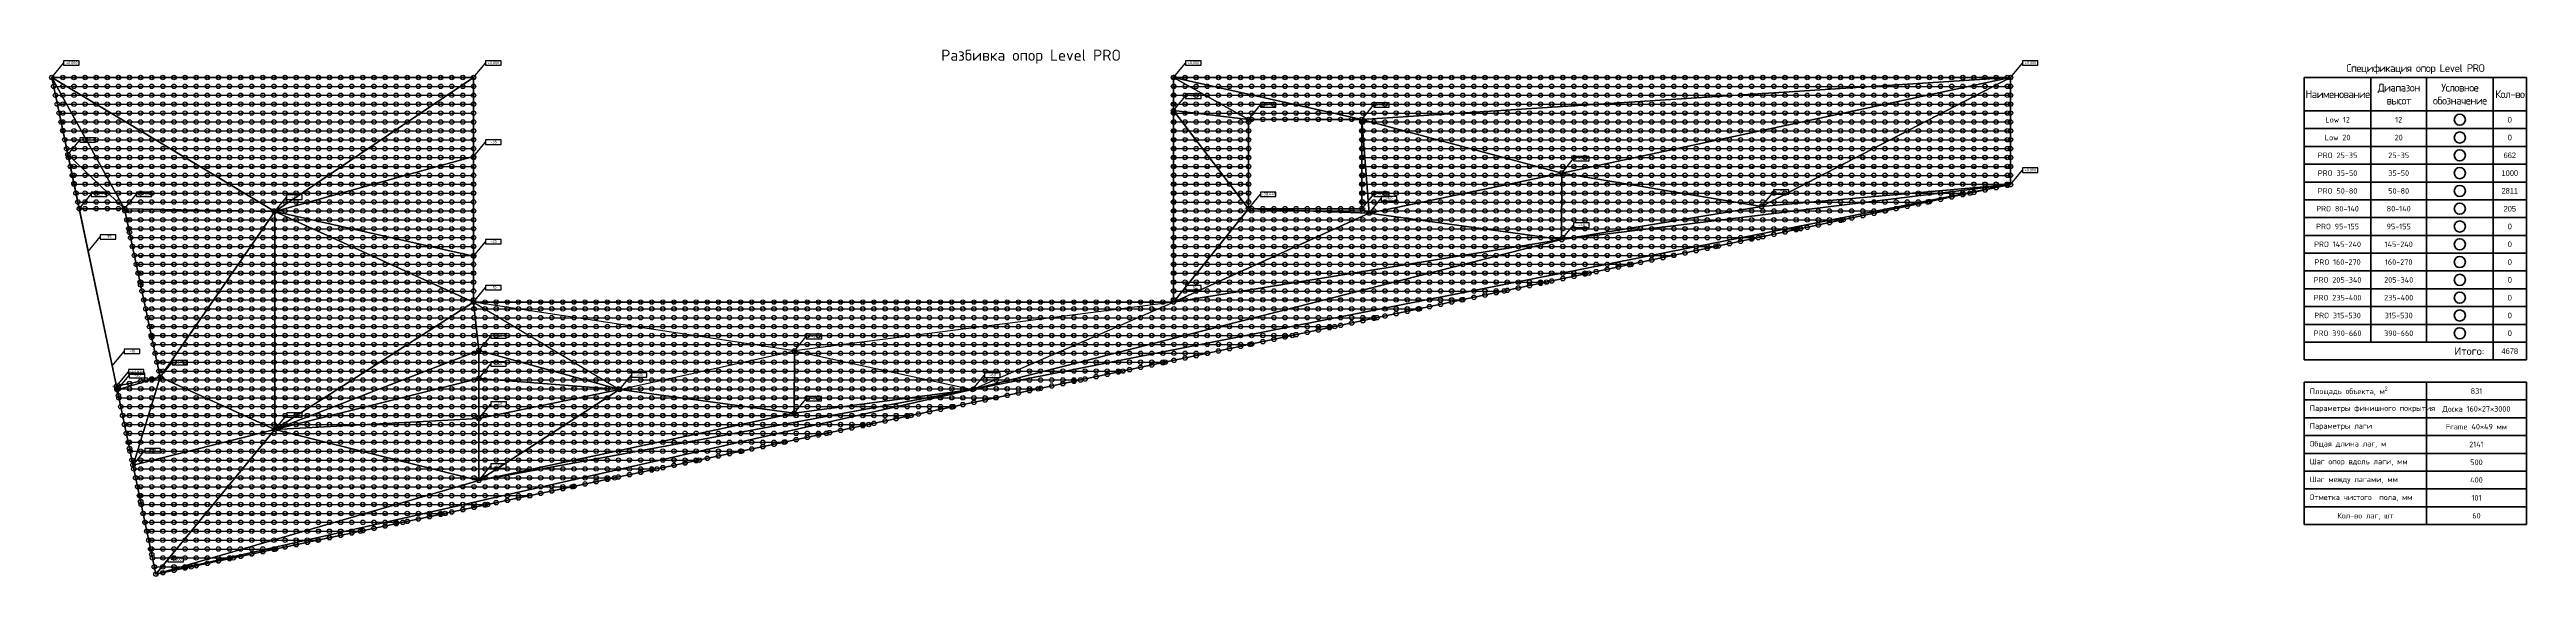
# Model space of a CAD drawing. Header units: millimetres. Extents: x 3543 to 589126, y -146359 to 38454.
# Drawn here: x 477660 to 589126, y 4726 to 28411 of the extents above; entities that cross this region are included whole.
import ezdxf
from ezdxf.enums import TextEntityAlignment as Align

# ---------------------------------------------------------------- set-up
doc = ezdxf.new("R2010")
doc.units = ezdxf.units.MM
doc.layers.add('контур', color=1, linetype='Continuous', lineweight=50)
for name, color, linetype in [('линии_высот', 4, 'Continuous'), ('областиvb', 52, 'Continuous'), ('опоры_текстvb', 7, 'Continuous'), ('опорыvb', 7, 'Continuous'), ('сеткаvb', 8, 'Continuous')]:
    doc.layers.add(name, color=color, linetype=linetype)
doc.styles.add('isocpeur', font='isocpeur.ttf')

# ---------------------------------------------------------------- blocks, each defined once
blk = doc.blocks.new('otmetka_oporvb')
at = {"linetype": 'ByBlock', "lineweight": -2}
blk.add_hatch(color=0, dxfattribs=at).paths.add_polyline_path([(-38, -32, 1), (38, 32, 1)])
at = {"color": 0, "linetype": 'ByBlock', "lineweight": -2}
blk.add_line((0, 0), (2142, 2596), dxfattribs=at)
at = {"color": 0}
blk.add_lwpolyline([(2142, 2196), (4942, 2196), (4942, 2996), (2142, 2996)], close=True, dxfattribs=at)
at = {"color": 0, "linetype": 'ByBlock', "lineweight": -2, "style": 'isocpeur'}
blk.add_attdef('OTM', text='', height=500, dxfattribs=at).set_placement((3600, 2639), align=Align.MIDDLE_CENTER)
blk = doc.blocks.new('*U28')
at = {"linetype": 'ByBlock', "lineweight": -2}
blk.add_hatch(color=0, dxfattribs=at).paths.add_polyline_path([(-38, -32, 1), (38, 32, 1)])
at = {"color": 0, "linetype": 'ByBlock', "lineweight": -2}
blk.add_line((0, 0), (2147, 2596), dxfattribs=at)
at = {"color": 0}
blk.add_lwpolyline([(2147, 2196), (4947, 2196), (4947, 2996), (2147, 2996)], close=True, dxfattribs=at)
at = {"color": 0, "linetype": 'ByBlock', "lineweight": -2, "style": 'isocpeur'}
blk.add_attdef('OTM', text='', height=500, dxfattribs=at).set_placement((3606, 2639), align=Align.MIDDLE_CENTER)
blk = doc.blocks.new('*U29')
at = {"linetype": 'ByBlock', "lineweight": -2}
blk.add_hatch(color=0, dxfattribs=at).paths.add_polyline_path([(-38, -32, 1), (38, 32, 1)])
at = {"color": 0, "linetype": 'ByBlock', "lineweight": -2}
blk.add_line((0, 0), (2158, 2596), dxfattribs=at)
at = {"color": 0}
blk.add_lwpolyline([(2158, 2196), (4958, 2196), (4958, 2996), (2158, 2996)], close=True, dxfattribs=at)
at = {"color": 0, "linetype": 'ByBlock', "lineweight": -2, "style": 'isocpeur'}
blk.add_attdef('OTM', text='', height=500, dxfattribs=at).set_placement((3617, 2639), align=Align.MIDDLE_CENTER)
blk = doc.blocks.new('*U30')
at = {"linetype": 'ByBlock', "lineweight": -2}
blk.add_hatch(color=0, dxfattribs=at).paths.add_polyline_path([(-38, -32, 1), (38, 32, 1)])
at = {"color": 0, "linetype": 'ByBlock', "lineweight": -2}
blk.add_line((0, 0), (2151, 2596), dxfattribs=at)
at = {"color": 0}
blk.add_lwpolyline([(2151, 2196), (4951, 2196), (4951, 2996), (2151, 2996)], close=True, dxfattribs=at)
at = {"color": 0, "linetype": 'ByBlock', "lineweight": -2, "style": 'isocpeur'}
blk.add_attdef('OTM', text='', height=500, dxfattribs=at).set_placement((3609, 2639), align=Align.MIDDLE_CENTER)
blk = doc.blocks.new('opor_symbPRO')
at = {"color": 0, "ltscale": 20}
blk.add_circle((0, 0), 100, dxfattribs=at)
at = {"layer": 'опоры_текстvb', "color": 0, "linetype": 'ByBlock', "lineweight": -2, "style": 'isocpeur'}
blk.add_attdef('COL', text='', height=100, dxfattribs=at).set_placement((0, -1), align=Align.MIDDLE_CENTER)
blk = doc.blocks.new('OPOR_SUPPORT_SPEC_PRO')
for p, q in [((0, 0), (0, -1500)), ((0, 0), (10000, 0)), ((3000, 0), (3000, -1500)), ((5500, 0), (5500, -1500)), ((8500, 0), (8500, -1500)), ((10000, 0), (10000, -1500)), ((0, -1500), (10000, -1500)), ((0, -1500), (0, -12700)), ((3000, -1500), (3000, -11900)), ((5500, -1500), (5500, -11900)), ((8500, -1500), (8500, -12700)), ((10000, -1500), (10000, -12700)), ((0, -2300), (10000, -2300)), ((0, -3100), (10000, -3100)), ((0, -3900), (10000, -3900)), ((0, -4700), (10000, -4700)), ((0, -5500), (10000, -5500)), ((0, -6300), (10000, -6300)), ((0, -7100), (10000, -7100)), ((0, -7900), (10000, -7900)), ((0, -8700), (10000, -8700)), ((0, -9500), (10000, -9500)), ((0, -10300), (10000, -10300)), ((0, -11100), (10000, -11100)), ((0, -11900), (10000, -11900)), ((0, -12700), (10000, -12700))]:
    blk.add_line(p, q)
at = {"color": 221}
blk.add_circle((7000, -1900), 250, dxfattribs=at)
at = {"color": 2}
blk.add_circle((7000, -2700), 250, dxfattribs=at)
at = {"color": 1}
blk.add_circle((7000, -3500), 250, dxfattribs=at)
at = {"color": 92}
blk.add_circle((7000, -4300), 250, dxfattribs=at)
at = {"color": 131}
blk.add_circle((7000, -5100), 250, dxfattribs=at)
at = {"color": 30}
blk.add_circle((7000, -5900), 250, dxfattribs=at)
at = {"color": 160}
blk.add_circle((7000, -6700), 250, dxfattribs=at)
at = {"color": 60}
blk.add_circle((7000, -7500), 250, dxfattribs=at)
at = {"color": 134}
blk.add_circle((7000, -8300), 250, dxfattribs=at)
at = {"color": 42}
blk.add_circle((7000, -9100), 250, dxfattribs=at)
at = {"color": 26}
blk.add_circle((7000, -9900), 250, dxfattribs=at)
at = {"color": 6}
blk.add_circle((7000, -10700), 250, dxfattribs=at)
at = {"color": 163}
blk.add_circle((7000, -11500), 250, dxfattribs=at)
at = {"ltscale": 30, "attachment_point": 5, "style": 'isocpeur'}
for s, insert, char_height, width in [('\\pxqc;{\\T0.9;Спецификация опор Level PRO}', (5000, 375), 350, 10000), ('\\pxqc;{\\T0.9;Наименование}', (1500, -750), 350, 3000), ('\\pxqc;{\\T0.9;Диапазон высот}', (4250, -750), 350, 2500), ('\\pxqc;{\\T0.9;Условное обозначение}', (7000, -750), 350, 3000), ('\\pxqc;{\\T0.9;Кол-во}', (9250, -750), 350, 1500), ('\\pxqc;Low 12', (1500, -1900), 250, 3000), ('\\pxqc;12', (4250, -1900), 250, 2500), ('\\pxqc;Low 20', (1500, -2700), 250, 3000), ('\\pxqc;20', (4250, -2700), 250, 2500), ('\\pxqc;PRO 25-35', (1500, -3500), 250, 3000), ('\\pxqc;PRO 35-50', (1500, -4300), 250, 3000), ('\\pxqc;25-35', (4250, -3500), 250, 2500), ('\\pxqc;35-50', (4250, -4300), 250, 2500), ('\\pxqc;PRO 50-80', (1500, -5100), 250, 3000), ('\\pxqc;50-80', (4250, -5100), 250, 2500), ('\\pxqc;PRO 95-155', (1500, -6700), 250, 3000), ('\\pxqc;PRO 80-140', (1500, -5900), 250, 3000), ('\\pxqc;95-155', (4250, -6700), 250, 2500), ('\\pxqc;80-140', (4250, -5900), 250, 2500), ('\\pxqc;PRO 145-240', (1500, -7500), 250, 3000), ('\\pxqc;145-240', (4250, -7500), 250, 2500), ('\\pxqc;PRO 160-270', (1500, -8300), 250, 3000), ('\\pxqc;160-270', (4250, -8300), 250, 2500), ('\\pxqc;PRO 205-340', (1500, -9100), 250, 3000), ('\\pxqc;PRO 235-400', (1500, -9900), 250, 3000), ('\\pxqc;205-340', (4250, -9100), 250, 2500), ('\\pxqc;235-400', (4250, -9900), 250, 2500), ('\\pxqc;PRO 315-530', (1500, -10700), 250, 3000), ('\\pxqc;315-530', (4250, -10700), 250, 2500), ('\\pxqc;PRO 390-660', (1500, -11500), 250, 3000), ('\\pxqc;390-660', (4250, -11500), 250, 2500), ('\\pxr1.14286,qr;Итого:', (7000, -12300), 350, 3000)]:
    blk.add_mtext(s, dxfattribs=dict(at, insert=insert, char_height=char_height, width=width))
for tag, p in [('SUP_PRO_LOW12', (9250, -1900)), ('SUP_PRO_LOW20', (9250, -2700)), ('SUP_PRO_25_35', (9250, -3500)), ('SUP_PRO_35_50', (9250, -4300)), ('SUP_PRO_50_80', (9250, -5100)), ('SUP_PRO_80_140', (9250, -5900)), ('SUP_PRO_95_155', (9250, -6700)), ('SUP_PRO_145_240', (9250, -7500)), ('SUP_PRO_160_270', (9250, -8300)), ('SUP_PRO_205_340', (9250, -9100)), ('SUP_PRO_235_400', (9250, -9900)), ('SUP_PRO_315_530', (9250, -10700)), ('SUP_PRO_390_660', (9250, -11500)), ('SUP_TOTAL', (9250, -12300))]:
    blk.add_attdef(tag, text='', height=250).set_placement(p, align=Align.MIDDLE_CENTER)
blk = doc.blocks.new('OPOR_PARAMS_BOARD')
for p, q in [((0, 0), (0, -5600)), ((0, 0), (10000, 0)), ((5500, 0), (5500, -5600)), ((10000, 0), (10000, -5600)), ((0, -800), (10000, -800)), ((0, -1600), (10000, -1600)), ((0, -2400), (10000, -2400)), ((0, -3200), (10000, -3200)), ((0, -4000), (10000, -4000)), ((0, -4800), (10000, -4800)), ((0, -5600), (10000, -5600))]:
    blk.add_line(p, q)
at = {"ltscale": 30, "char_height": 250, "width": 5500, "attachment_point": 5, "style": 'isocpeur'}
for s, insert in [('\\A1;\\pxl1,ql;Площадь объекта, м{\\H0.7x;\\S2^ ;}', (2750, -400)), ('\\pxl1,ql;Параметры финишного покрытия', (2750, -1200)), ('\\pxi1,ql;Параметры лаги', (2750, -2000)), ('\\pxi1,ql;Общая длина лаг, м', (2750, -2800)), ('\\pxi1,ql;Шаг опор вдоль лаги, мм', (2750, -3600)), ('\\pxi1,ql;Шаг между лагами, мм', (2750, -4400)), ('\\pxi1,ql;Отметка чистого  пола, мм', (2750, -5200))]:
    blk.add_mtext(s, dxfattribs=dict(at, insert=insert))
at = {"style": 'isocpeur'}
for tag, p in [('COVERING', (7750, -1200)), ('AREA', (7750, -400)), ('LAG_TYPE', (7750, -2000)), ('LAG_LENGTH', (7750, -2800)), ('STEP_X', (7750, -3600)), ('STEP_Y', (7750, -4400)), ('FLOOR', (7750, -5200))]:
    blk.add_attdef(tag, text='', height=250, dxfattribs=at).set_placement(p, align=Align.MIDDLE_CENTER)
blk = doc.blocks.new('OPOR_PARAMS_EXTRA_ROW')
for p, q in [((0, 0), (10000, 0)), ((0, 0), (0, -800)), ((5500, 0), (5500, -800)), ((10000, 0), (10000, -800)), ((0, -800), (10000, -800))]:
    blk.add_line(p, q)
at = {"style": 'isocpeur'}
for tag, p in [('LABEL', (2750, -400)), ('VALUE', (7750, -400))]:
    blk.add_attdef(tag, text='', height=250, dxfattribs=at).set_placement(p, align=Align.MIDDLE_CENTER)

msp = doc.modelspace()

# ---------------------------------------------------------------- linework, layer by layer
at = {"layer": 'контур'}
msp.add_lwpolyline([(482446.7, 4826.4), (477760.5, 27157.8), (496743.3, 27157.8), (496743.3, 17060.4), (528243.1, 17060.4), (528243.1, 27157.8), (565904.8, 27157.8), (565904.8, 22339.3)], close=True, dxfattribs=at)
at = {"layer": 'линии_высот'}
for points in [[(487793.5, 21128.2), (477760.5, 27157.8), (496743.3, 27157.8)], [(481035.7, 21258.3), (477760.5, 27157.8), (487793.5, 21128.2)], [(478487.5, 23693.3), (477760.5, 27157.8), (481035.7, 21258.3)], [(496743.3, 23598.6), (487793.5, 21128.2), (496743.3, 27157.8)], [(536716.9, 25271.5), (528243.1, 27157.8), (565904.8, 27157.8)], [(531615.9, 25271.5), (528243.1, 27157.8), (536716.9, 25271.5)], [(528243.1, 25669.4), (528243.1, 27157.8), (531615.9, 25271.5)], [(545709.5, 22862), (536716.9, 25271.5), (565904.8, 27157.8)], [(554700.5, 21357.4), (545709.5, 22862), (565904.8, 27157.8)], [(565904.8, 22339.3), (554700.5, 21357.4), (565904.8, 27157.8)], [(531615.9, 21258.6), (528243.1, 25669.4), (531615.9, 25271.5)], [(528243.1, 17060.4), (528243.1, 25669.4), (531615.9, 21258.6)], [(537049.5, 21060.2), (536716.9, 25271.5), (545709.5, 22862)], [(536716.9, 21258.6), (536716.9, 25271.5), (537049.5, 21060.2)], [(478998.5, 21258.3), (478487.5, 23693.3), (481035.7, 21258.3)], [(496743.3, 19124.3), (487793.5, 21128.2), (496743.3, 23598.6)], [(482446.7, 4826.4), (519200.6, 13124.4), (565904.8, 22339.3)], [(519200.6, 13124.4), (545707.4, 19867.8), (565904.8, 22339.3)], [(545707.4, 19867.8), (537049.5, 21060.2), (545709.5, 22862)], [(545707.4, 19867.8), (545709.5, 22862), (554700.5, 21357.4)], [(545707.4, 19867.8), (554700.5, 21357.4), (565904.8, 22339.3)], [(482639.3, 13688.5), (481035.7, 21258.3), (487793.5, 21128.2)], [(528243.1, 17060.4), (531615.9, 21258.6), (537049.5, 21060.2)], [(531615.9, 21258.6), (536716.9, 21258.6), (537049.5, 21060.2)], [(482639.3, 13688.5), (487793.5, 21128.2), (487798.9, 11332.4)], [(496743.3, 17060.4), (487793.5, 21128.2), (496743.3, 19124.3)], [(487798.9, 11332.4), (487793.5, 21128.2), (496743.3, 17060.4)], [(528243.1, 17060.4), (537049.5, 21060.2), (545707.4, 19867.8)], [(519200.6, 13124.4), (528243.1, 17060.4), (545707.4, 19867.8)], [(487798.9, 11332.4), (496743.3, 17060.4), (496978.3, 14884.9)], [(496743.3, 17060.4), (528243.1, 17060.4), (511181.2, 14864.1)], [(511181.2, 14864.1), (496743.3, 17060.4), (503309.6, 13131.2)], [(496978.3, 14884.9), (496743.3, 17060.4), (503309.6, 13131.2)], [(528243.1, 17060.4), (511181.2, 14864.1), (519200.6, 13124.4)], [(496978.3, 13628.4), (487798.9, 11332.4), (496978.3, 14884.9)], [(496978.3, 13628.4), (496978.3, 14884.9), (503309.6, 13131.2)], [(511170.1, 12066.3), (503309.6, 13131.2), (511181.2, 14864.1)], [(511170.1, 12066.3), (511181.2, 14864.1), (519200.6, 13124.4)], [(480708.7, 13108.7), (480673.5, 13276), (482639.3, 13688.5)], [(481416.9, 9733.6), (480708.7, 13108.7), (482639.3, 13688.5)], [(481416.9, 9733.6), (482639.3, 13688.5), (487798.9, 11332.4)], [(496978.3, 11826.3), (487798.9, 11332.4), (496978.3, 13628.4)], [(496978.3, 11826.3), (496978.3, 13628.4), (503309.6, 13131.2)], [(482446.7, 4826.4), (496978.3, 9045.7), (519200.6, 13124.4)], [(496978.3, 9045.7), (503309.6, 13131.2), (511170.1, 12066.3)], [(496978.3, 9045.7), (496978.3, 11826.3), (503309.6, 13131.2)], [(496978.3, 9045.7), (511170.1, 12066.3), (519200.6, 13124.4)], [(482446.7, 4826.4), (481416.9, 9733.6), (487798.9, 11332.4)], [(482446.7, 4826.4), (487798.9, 11332.4), (496978.3, 9045.7)], [(496978.3, 9045.7), (487798.9, 11332.4), (496978.3, 11826.3)]]:
    msp.add_lwpolyline(points, close=True, dxfattribs=at)
at = {"layer": 'областиvb'}
for points in [[(531615.9, 25271.5), (536716.9, 25271.5), (536716.9, 21258.6), (531615.9, 21258.6)], [(478998.5, 21258.3), (481035.7, 21258.3), (482639.3, 13688.5), (480673.5, 13276)]]:
    msp.add_lwpolyline(points, close=True, dxfattribs=at)
at = {"layer": 'сеткаvb'}
for p, q in [((477760.5, 27157.8), (496743.3, 27157.8)), ((477844.4, 26757.8), (496743.3, 26757.8)), ((528243.1, 27157.8), (565904.8, 27157.8)), ((528243.1, 26757.8), (565904.8, 26757.8)), ((477928.4, 26357.8), (496743.3, 26357.8)), ((478012.3, 25957.8), (496743.3, 25957.8)), ((528243.1, 26357.8), (565904.8, 26357.8)), ((528243.1, 25957.8), (565904.8, 25957.8)), ((478096.2, 25557.8), (496743.3, 25557.8)), ((478180.2, 25157.8), (496743.3, 25157.8)), ((478264.1, 24757.8), (496743.3, 24757.8)), ((528243.1, 25557.8), (565904.8, 25557.8)), ((528243.1, 25157.8), (531615.9, 25157.8)), ((528243.1, 24757.8), (531615.9, 24757.8)), ((531615.9, 25271.5), (536716.9, 25271.5)), ((536716.9, 25157.8), (565904.8, 25157.8)), ((536716.9, 24757.8), (565904.8, 24757.8)), ((478348, 24357.8), (496743.3, 24357.8)), ((478432, 23957.8), (496743.3, 23957.8)), ((478515.9, 23557.8), (496743.3, 23557.8)), ((528243.1, 24357.8), (531615.9, 24357.8)), ((528243.1, 23957.8), (531615.9, 23957.8)), ((528243.1, 23557.8), (531615.9, 23557.8)), ((536716.9, 24357.8), (565904.8, 24357.8)), ((536716.9, 23957.8), (565904.8, 23957.8)), ((536716.9, 23557.8), (565904.8, 23557.8)), ((478599.9, 23157.8), (496743.3, 23157.8)), ((478683.8, 22757.8), (496743.3, 22757.8)), ((478767.7, 22357.8), (496743.3, 22357.8)), ((528243.1, 23157.8), (531615.9, 23157.8)), ((528243.1, 22757.8), (531615.9, 22757.8)), ((528243.1, 22357.8), (531615.9, 22357.8)), ((536716.9, 23157.8), (565904.8, 23157.8)), ((536716.9, 22757.8), (565904.8, 22757.8)), ((536716.9, 22357.8), (565904.8, 22357.8)), ((478851.7, 21957.8), (496743.3, 21957.8)), ((478935.6, 21557.8), (496743.3, 21557.8)), ((478998.5, 21258.3), (481035.7, 21258.3)), ((528243.1, 21957.8), (531615.9, 21957.8)), ((528243.1, 21557.8), (531615.9, 21557.8)), ((536716.9, 21258.6), (531615.9, 21258.6)), ((536716.9, 21957.8), (564087, 21957.8)), ((536716.9, 21557.8), (562180.8, 21557.8)), ((481056.9, 21157.8), (496743.3, 21157.8)), ((481141.7, 20757.8), (496743.3, 20757.8)), ((481226.4, 20357.8), (496743.3, 20357.8)), ((528243.1, 21157.8), (560274.6, 21157.8)), ((528243.1, 20757.8), (558368.4, 20757.8)), ((528243.1, 20357.8), (556462.2, 20357.8)), ((481311.1, 19957.8), (496743.3, 19957.8)), ((481395.9, 19557.8), (496743.3, 19557.8)), ((481480.6, 19157.8), (496743.3, 19157.8)), ((528243.1, 19957.8), (554556, 19957.8)), ((528243.1, 19557.8), (552649.7, 19557.8)), ((528243.1, 19157.8), (550743.5, 19157.8)), ((481565.4, 18757.8), (496743.3, 18757.8)), ((481650.1, 18357.8), (496743.3, 18357.8)), ((481734.8, 17957.8), (496743.3, 17957.8)), ((528243.1, 18757.8), (548837.3, 18757.8)), ((528243.1, 18357.8), (546931.1, 18357.8)), ((528243.1, 17957.8), (545024.9, 17957.8)), ((481819.6, 17557.8), (496743.3, 17557.8)), ((481904.3, 17157.8), (496743.3, 17157.8)), ((481989, 16757.8), (539306.2, 16757.8)), ((496743.3, 17060.4), (528243.1, 17060.4)), ((528243.1, 17557.8), (543118.7, 17557.8)), ((528243.1, 17157.8), (541212.4, 17157.8)), ((482073.8, 16357.8), (537400, 16357.8)), ((482158.5, 15957.8), (535493.8, 15957.8)), ((482243.3, 15557.8), (533587.6, 15557.8)), ((482328, 15157.8), (531681.4, 15157.8)), ((482412.7, 14757.8), (529775.1, 14757.8)), ((482016.4, 13557.8), (524056.5, 13557.8)), ((482497.5, 14357.8), (527868.9, 14357.8)), ((482582.2, 13957.8), (525962.7, 13957.8)), ((480698.3, 13157.8), (522150.3, 13157.8)), ((480782.3, 12757.8), (520244.1, 12757.8)), ((480866.2, 12357.8), (518337.8, 12357.8)), ((480950.2, 11957.8), (516431.6, 11957.8)), ((481034.1, 11557.8), (514525.4, 11557.8)), ((481118, 11157.8), (512619.2, 11157.8)), ((481202, 10757.8), (510713, 10757.8)), ((481285.9, 10357.8), (508806.8, 10357.8)), ((481369.9, 9957.8), (506900.5, 9957.8)), ((481453.8, 9557.8), (504994.3, 9557.8)), ((481537.7, 9157.8), (503088.1, 9157.8)), ((481621.7, 8757.8), (501181.9, 8757.8)), ((481705.6, 8357.8), (499275.7, 8357.8)), ((481789.6, 7957.8), (497369.5, 7957.8)), ((481873.5, 7557.8), (495463.2, 7557.8)), ((481957.4, 7157.8), (493557, 7157.8)), ((482041.4, 6757.8), (491650.8, 6757.8)), ((482125.3, 6357.8), (489744.6, 6357.8)), ((482209.3, 5957.8), (487838.4, 5957.8)), ((482293.2, 5557.8), (485932.2, 5557.8)), ((482377.1, 5157.8), (484025.9, 5157.8))]:
    msp.add_line(p, q, dxfattribs=at)

# ---------------------------------------------------------------- block references
at = {"xscale": 0.25, "yscale": 0.25, "zscale": 0.25}
for name, p, values in [('otmetka_oporvb', (477760.5, 27157.8), {'OTM': '+0.000'}), ('otmetka_oporvb', (496743.3, 27157.8), {'OTM': '+0.000'}), ('otmetka_oporvb', (528243.1, 27157.8), {'OTM': '+0.000'}), ('otmetka_oporvb', (565904.8, 27157.8), {'OTM': '+0.000'}), ('otmetka_oporvb', (528243.1, 25669.4), {'OTM': '-40'}), ('otmetka_oporvb', (531615.9, 25271.5), {'OTM': '-18.719'}), ('otmetka_oporvb', (536716.9, 25271.5), {'OTM': '-19.76'}), ('otmetka_oporvb', (478487.5, 23693.3), {'OTM': '-35'}), ('otmetka_oporvb', (496743.3, 23598.6), {'OTM': '-35'}), ('otmetka_oporvb', (545709.5, 22862), {'OTM': '-45'}), ('otmetka_oporvb', (565904.8, 22339.3), {'OTM': '+0.000'}), ('otmetka_oporvb', (478998.5, 21258.3), {'OTM': '-35'}), ('otmetka_oporvb', (481035.7, 21258.3), {'OTM': '-40.809'}), ('otmetka_oporvb', (487793.5, 21128.2), {'OTM': '-60'}), ('otmetka_oporvb', (531615.9, 21258.6), {'OTM': '-38.441'}), ('otmetka_oporvb', (536716.9, 21258.6), {'OTM': '-58.589'}), ('otmetka_oporvb', (537049.5, 21060.2), {'OTM': '-60'}), ('otmetka_oporvb', (554700.5, 21357.4), {'OTM': '-50'}), ('otmetka_oporvb', (479401.3, 19338.5), {'OTM': '-35'}), ('otmetka_oporvb', (545707.4, 19867.8), {'OTM': '-40'}), ('otmetka_oporvb', (496743.3, 19124.3), {'OTM': '-35'}), ('otmetka_oporvb', (496743.3, 17060.4), {'OTM': '-10'}), ('otmetka_oporvb', (528243.1, 17060.4), {'OTM': '-10'}), ('otmetka_oporvb', (496978.3, 14884.9), {'OTM': '-40'}), ('otmetka_oporvb', (511181.2, 14864.1), {'OTM': '-25'}), ('otmetka_oporvb', (480481.1, 14193), {'OTM': '-10'}), ('otmetka_oporvb', (480673.5, 13276), {'OTM': '-43.825'}), ('otmetka_oporvb', (480708.7, 13108.7), {'OTM': '-50'}), ('otmetka_oporvb', (482639.3, 13688.5), {'OTM': '-24.747'}), ('*U28', (496978.3, 13628.4), {'OTM': '-40'}), ('otmetka_oporvb', (503309.6, 13131.2), {'OTM': '-60'}), ('otmetka_oporvb', (519200.6, 13124.4), {'OTM': '-60'}), ('*U29', (496978.3, 11826.3), {'OTM': '-40'}), ('otmetka_oporvb', (511170.1, 12066.3), {'OTM': '-25'}), ('otmetka_oporvb', (487798.9, 11332.4), {'OTM': '-60'}), ('otmetka_oporvb', (481416.9, 9733.6), {'OTM': '-50'}), ('*U30', (496978.3, 9045.7), {'OTM': '-40'}), ('otmetka_oporvb', (482446.7, 4826.4), {'OTM': '+0.000'})]:
    msp.add_blockref(name, p, dxfattribs=at).add_auto_attribs(values)
at = {"layer": 'контур'}
for name, p, values in [('OPOR_SUPPORT_SPEC_PRO', (579126.5, 27157.8), {'SUP_PRO_LOW12': '0', 'SUP_PRO_LOW20': '0', 'SUP_PRO_25_35': '662', 'SUP_PRO_35_50': '1000', 'SUP_PRO_50_80': '2811', 'SUP_PRO_80_140': '205', 'SUP_PRO_95_155': '0', 'SUP_PRO_145_240': '0', 'SUP_PRO_160_270': '0', 'SUP_PRO_205_340': '0', 'SUP_PRO_235_400': '0', 'SUP_PRO_315_530': '0', 'SUP_PRO_390_660': '0', 'SUP_TOTAL': '4678'}), ('OPOR_PARAMS_BOARD', (579126.5, 13457.8), {'COVERING': 'Доска 160×27×3000', 'AREA': '831', 'LAG_TYPE': 'Frame 40×49 мм', 'LAG_LENGTH': '2141', 'STEP_X': '500', 'STEP_Y': '400', 'FLOOR': '101'}), ('OPOR_PARAMS_EXTRA_ROW', (579126.5, 7857.8), {'LABEL': 'Кол-во лаг, шт', 'VALUE': '60'})]:
    msp.add_blockref(name, p, dxfattribs=at).add_auto_attribs(values)
at = {"layer": 'опорыvb', "color": 1}
for p, values in [((477760.5, 27157.8), {'COL': '25'}), ((477844.4, 26757.8), {'COL': '29'}), ((478260.5, 27157.8), {'COL': '25'}), ((478260.5, 26757.8), {'COL': '29'}), ((478760.5, 27157.8), {'COL': '25'}), ((478760.5, 26757.8), {'COL': '29'}), ((479260.5, 27157.8), {'COL': '25'}), ((479260.5, 26757.8), {'COL': '29'}), ((479760.5, 27157.8), {'COL': '25'}), ((479760.5, 26757.8), {'COL': '29'}), ((480260.5, 27157.8), {'COL': '25'}), ((480260.5, 26757.8), {'COL': '29'}), ((480760.5, 27157.8), {'COL': '25'}), ((480760.5, 26757.8), {'COL': '29'}), ((481260.5, 27157.8), {'COL': '25'}), ((481260.5, 26757.8), {'COL': '29'}), ((481760.5, 27157.8), {'COL': '25'}), ((481760.5, 26757.8), {'COL': '29'}), ((482260.5, 27157.8), {'COL': '25'}), ((482260.5, 26757.8), {'COL': '29'}), ((482760.5, 27157.8), {'COL': '25'}), ((482760.5, 26757.8), {'COL': '29'}), ((483260.5, 27157.8), {'COL': '25'}), ((483260.5, 26757.8), {'COL': '29'}), ((483760.5, 27157.8), {'COL': '25'}), ((483760.5, 26757.8), {'COL': '29'}), ((484260.5, 27157.8), {'COL': '25'}), ((484260.5, 26757.8), {'COL': '29'}), ((484760.5, 27157.8), {'COL': '25'}), ((484760.5, 26757.8), {'COL': '29'}), ((485260.5, 27157.8), {'COL': '25'}), ((485260.5, 26757.8), {'COL': '29'}), ((485760.5, 27157.8), {'COL': '25'}), ((485760.5, 26757.8), {'COL': '29'}), ((486260.5, 27157.8), {'COL': '25'}), ((486260.5, 26757.8), {'COL': '29'}), ((486760.5, 27157.8), {'COL': '25'}), ((486760.5, 26757.8), {'COL': '29'}), ((487260.5, 27157.8), {'COL': '25'}), ((487260.5, 26757.8), {'COL': '29'}), ((487760.5, 27157.8), {'COL': '25'}), ((487760.5, 26757.8), {'COL': '29'}), ((488260.5, 27157.8), {'COL': '25'}), ((488260.5, 26757.8), {'COL': '29'}), ((488760.5, 27157.8), {'COL': '25'}), ((488760.5, 26757.8), {'COL': '29'}), ((489260.5, 27157.8), {'COL': '25'}), ((489260.5, 26757.8), {'COL': '29'}), ((489760.5, 27157.8), {'COL': '25'}), ((489760.5, 26757.8), {'COL': '29'}), ((490260.5, 27157.8), {'COL': '25'}), ((490260.5, 26757.8), {'COL': '29'}), ((490760.5, 27157.8), {'COL': '25'}), ((490760.5, 26757.8), {'COL': '29'}), ((491260.5, 27157.8), {'COL': '25'}), ((491260.5, 26757.8), {'COL': '29'}), ((491760.5, 27157.8), {'COL': '25'}), ((491760.5, 26757.8), {'COL': '29'}), ((492260.5, 27157.8), {'COL': '25'}), ((492260.5, 26757.8), {'COL': '29'}), ((492760.5, 27157.8), {'COL': '25'}), ((492760.5, 26757.8), {'COL': '29'}), ((493260.5, 27157.8), {'COL': '25'}), ((493260.5, 26757.8), {'COL': '29'}), ((493760.5, 27157.8), {'COL': '25'}), ((493760.5, 26757.8), {'COL': '29'}), ((494260.5, 27157.8), {'COL': '25'}), ((494260.5, 26757.8), {'COL': '29'}), ((494760.5, 27157.8), {'COL': '25'}), ((494760.5, 26757.8), {'COL': '29'}), ((495260.5, 27157.8), {'COL': '25'}), ((495260.5, 26757.8), {'COL': '29'}), ((495760.5, 27157.8), {'COL': '25'}), ((495760.5, 26757.8), {'COL': '29'}), ((496260.5, 27157.8), {'COL': '25'}), ((496260.5, 26757.8), {'COL': '29'}), ((496743.3, 27157.8), {'COL': '25'}), ((496743.3, 26757.8), {'COL': '29'}), ((528243.1, 27157.8), {'COL': '25'}), ((528260.5, 27157.8), {'COL': '25'}), ((528760.5, 27157.8), {'COL': '25'}), ((528760.5, 26757.8), {'COL': '31'}), ((529260.5, 27157.8), {'COL': '25'}), ((529260.5, 26757.8), {'COL': '29'}), ((529760.5, 27157.8), {'COL': '25'}), ((529760.5, 26757.8), {'COL': '29'}), ((530260.5, 27157.8), {'COL': '25'}), ((530260.5, 26757.8), {'COL': '29'}), ((530760.5, 27157.8), {'COL': '25'}), ((530760.5, 26757.8), {'COL': '29'}), ((531260.5, 27157.8), {'COL': '25'}), ((531260.5, 26757.8), {'COL': '29'}), ((531760.5, 27157.8), {'COL': '25'}), ((531760.5, 26757.8), {'COL': '29'}), ((532260.5, 27157.8), {'COL': '25'}), ((532260.5, 26757.8), {'COL': '29'}), ((532760.5, 27157.8), {'COL': '25'}), ((532760.5, 26757.8), {'COL': '29'}), ((533260.5, 27157.8), {'COL': '25'}), ((533260.5, 26757.8), {'COL': '29'}), ((533760.5, 27157.8), {'COL': '25'}), ((533760.5, 26757.8), {'COL': '29'}), ((534260.5, 27157.8), {'COL': '25'}), ((534260.5, 26757.8), {'COL': '29'}), ((534760.5, 27157.8), {'COL': '25'}), ((534760.5, 26757.8), {'COL': '29'}), ((535260.5, 27157.8), {'COL': '25'}), ((535260.5, 26757.8), {'COL': '29'}), ((535760.5, 27157.8), {'COL': '25'}), ((535760.5, 26757.8), {'COL': '29'}), ((536260.5, 27157.8), {'COL': '25'}), ((536260.5, 26757.8), {'COL': '29'}), ((536760.5, 27157.8), {'COL': '25'}), ((536760.5, 26757.8), {'COL': '29'}), ((537260.5, 27157.8), {'COL': '25'}), ((537260.5, 26757.8), {'COL': '29'}), ((537760.5, 27157.8), {'COL': '25'}), ((537760.5, 26757.8), {'COL': '29'}), ((538260.5, 27157.8), {'COL': '25'}), ((538260.5, 26757.8), {'COL': '29'}), ((538760.5, 27157.8), {'COL': '25'}), ((538760.5, 26757.8), {'COL': '29'}), ((539260.5, 27157.8), {'COL': '25'}), ((539260.5, 26757.8), {'COL': '29'}), ((539760.5, 27157.8), {'COL': '25'}), ((539760.5, 26757.8), {'COL': '29'}), ((540260.5, 27157.8), {'COL': '25'}), ((540260.5, 26757.8), {'COL': '29'}), ((540760.5, 27157.8), {'COL': '25'}), ((540760.5, 26757.8), {'COL': '29'}), ((541260.5, 27157.8), {'COL': '25'}), ((541260.5, 26757.8), {'COL': '29'}), ((541760.5, 27157.8), {'COL': '25'}), ((541760.5, 26757.8), {'COL': '29'}), ((542260.5, 27157.8), {'COL': '25'}), ((542260.5, 26757.8), {'COL': '29'}), ((542760.5, 27157.8), {'COL': '25'}), ((542760.5, 26757.8), {'COL': '29'}), ((543260.5, 27157.8), {'COL': '25'}), ((543260.5, 26757.8), {'COL': '29'}), ((543760.5, 27157.8), {'COL': '25'}), ((543760.5, 26757.8), {'COL': '29'}), ((544260.5, 27157.8), {'COL': '25'}), ((544260.5, 26757.8), {'COL': '29'}), ((544760.5, 27157.8), {'COL': '25'}), ((544760.5, 26757.8), {'COL': '29'}), ((545260.5, 27157.8), {'COL': '25'}), ((545260.5, 26757.8), {'COL': '29'}), ((545760.5, 27157.8), {'COL': '25'}), ((545760.5, 26757.8), {'COL': '29'}), ((546260.5, 27157.8), {'COL': '25'}), ((546260.5, 26757.8), {'COL': '29'}), ((546760.5, 27157.8), {'COL': '25'}), ((546760.5, 26757.8), {'COL': '29'}), ((547260.5, 27157.8), {'COL': '25'}), ((547260.5, 26757.8), {'COL': '29'}), ((547760.5, 27157.8), {'COL': '25'}), ((547760.5, 26757.8), {'COL': '29'}), ((548260.5, 27157.8), {'COL': '25'}), ((548260.5, 26757.8), {'COL': '29'}), ((548760.5, 27157.8), {'COL': '25'}), ((548760.5, 26757.8), {'COL': '29'}), ((549260.5, 27157.8), {'COL': '25'}), ((549260.5, 26757.8), {'COL': '29'}), ((549760.5, 27157.8), {'COL': '25'}), ((549760.5, 26757.8), {'COL': '29'}), ((550260.5, 27157.8), {'COL': '25'}), ((550260.5, 26757.8), {'COL': '29'}), ((550760.5, 27157.8), {'COL': '25'}), ((550760.5, 26757.8), {'COL': '29'}), ((551260.5, 27157.8), {'COL': '25'}), ((551260.5, 26757.8), {'COL': '29'}), ((551760.5, 27157.8), {'COL': '25'}), ((551760.5, 26757.8), {'COL': '29'}), ((552260.5, 27157.8), {'COL': '25'}), ((552260.5, 26757.8), {'COL': '29'}), ((552760.5, 27157.8), {'COL': '25'}), ((552760.5, 26757.8), {'COL': '29'}), ((553260.5, 27157.8), {'COL': '25'}), ((553260.5, 26757.8), {'COL': '29'}), ((553760.5, 27157.8), {'COL': '25'}), ((553760.5, 26757.8), {'COL': '29'}), ((554260.5, 27157.8), {'COL': '25'}), ((554260.5, 26757.8), {'COL': '29'}), ((554760.5, 27157.8), {'COL': '25'}), ((554760.5, 26757.8), {'COL': '29'}), ((555260.5, 27157.8), {'COL': '25'}), ((555260.5, 26757.8), {'COL': '29'}), ((555760.5, 27157.8), {'COL': '25'}), ((555760.5, 26757.8), {'COL': '29'}), ((556260.5, 27157.8), {'COL': '25'}), ((556260.5, 26757.8), {'COL': '29'}), ((556760.5, 27157.8), {'COL': '25'}), ((556760.5, 26757.8), {'COL': '29'}), ((557260.5, 27157.8), {'COL': '25'}), ((557260.5, 26757.8), {'COL': '29'}), ((557760.5, 27157.8), {'COL': '25'}), ((557760.5, 26757.8), {'COL': '29'}), ((558260.5, 27157.8), {'COL': '25'}), ((558260.5, 26757.8), {'COL': '29'}), ((558760.5, 27157.8), {'COL': '25'}), ((558760.5, 26757.8), {'COL': '29'}), ((559260.5, 27157.8), {'COL': '25'}), ((559260.5, 26757.8), {'COL': '29'}), ((559760.5, 27157.8), {'COL': '25'}), ((559760.5, 26757.8), {'COL': '29'}), ((560260.5, 27157.8), {'COL': '25'}), ((560260.5, 26757.8), {'COL': '29'}), ((560760.5, 27157.8), {'COL': '25'}), ((560760.5, 26757.8), {'COL': '29'}), ((561260.5, 27157.8), {'COL': '25'}), ((561260.5, 26757.8), {'COL': '29'}), ((561760.5, 27157.8), {'COL': '25'}), ((561760.5, 26757.8), {'COL': '29'}), ((562260.5, 27157.8), {'COL': '25'}), ((562260.5, 26757.8), {'COL': '29'}), ((562760.5, 27157.8), {'COL': '25'}), ((562760.5, 26757.8), {'COL': '29'}), ((563260.5, 27157.8), {'COL': '25'}), ((563260.5, 26757.8), {'COL': '29'}), ((563760.5, 27157.8), {'COL': '25'}), ((563760.5, 26757.8), {'COL': '29'}), ((564260.5, 27157.8), {'COL': '25'}), ((564260.5, 26757.8), {'COL': '29'}), ((564760.5, 27157.8), {'COL': '25'}), ((564760.5, 26757.8), {'COL': '29'}), ((565260.5, 27157.8), {'COL': '25'}), ((565260.5, 26757.8), {'COL': '28'}), ((565760.5, 27157.8), {'COL': '25'}), ((565760.5, 26757.8), {'COL': '26'}), ((565904.8, 27157.8), {'COL': '25'}), ((565904.8, 26757.8), {'COL': '25'}), ((477928.4, 26357.8), {'COL': '33'}), ((478260.5, 26357.8), {'COL': '31'}), ((478760.5, 26357.8), {'COL': '32'}), ((478760.5, 25957.8), {'COL': '34'}), ((479260.5, 26357.8), {'COL': '33'}), ((479760.5, 26357.8), {'COL': '33'}), ((480260.5, 26357.8), {'COL': '33'}), ((480760.5, 26357.8), {'COL': '33'}), ((481260.5, 26357.8), {'COL': '33'}), ((481760.5, 26357.8), {'COL': '33'}), ((482260.5, 26357.8), {'COL': '33'}), ((482760.5, 26357.8), {'COL': '33'}), ((483260.5, 26357.8), {'COL': '33'}), ((483760.5, 26357.8), {'COL': '33'}), ((484260.5, 26357.8), {'COL': '33'}), ((484760.5, 26357.8), {'COL': '33'}), ((485260.5, 26357.8), {'COL': '33'}), ((485760.5, 26357.8), {'COL': '33'}), ((486260.5, 26357.8), {'COL': '33'}), ((486760.5, 26357.8), {'COL': '33'}), ((487260.5, 26357.8), {'COL': '33'}), ((487760.5, 26357.8), {'COL': '33'}), ((488260.5, 26357.8), {'COL': '33'}), ((488760.5, 26357.8), {'COL': '33'}), ((489260.5, 26357.8), {'COL': '33'}), ((489760.5, 26357.8), {'COL': '33'}), ((490260.5, 26357.8), {'COL': '33'}), ((490760.5, 26357.8), {'COL': '33'}), ((491260.5, 26357.8), {'COL': '33'}), ((491760.5, 26357.8), {'COL': '33'}), ((492260.5, 26357.8), {'COL': '33'}), ((492760.5, 26357.8), {'COL': '33'}), ((493260.5, 26357.8), {'COL': '33'}), ((493760.5, 26357.8), {'COL': '33'}), ((494260.5, 26357.8), {'COL': '33'}), ((494760.5, 26357.8), {'COL': '33'}), ((495260.5, 26357.8), {'COL': '33'}), ((495760.5, 26357.8), {'COL': '33'}), ((496260.5, 26357.8), {'COL': '33'}), ((496743.3, 26357.8), {'COL': '33'}), ((529760.5, 26357.8), {'COL': '33'}), ((530260.5, 26357.8), {'COL': '33'}), ((530760.5, 26357.8), {'COL': '33'}), ((531260.5, 26357.8), {'COL': '33'}), ((531760.5, 26357.8), {'COL': '33'}), ((532260.5, 26357.8), {'COL': '33'}), ((532760.5, 26357.8), {'COL': '33'}), ((533260.5, 26357.8), {'COL': '33'}), ((533760.5, 26357.8), {'COL': '33'}), ((534260.5, 26357.8), {'COL': '33'}), ((534760.5, 26357.8), {'COL': '33'}), ((535260.5, 26357.8), {'COL': '33'}), ((535760.5, 26357.8), {'COL': '33'}), ((536260.5, 26357.8), {'COL': '33'}), ((536760.5, 26357.8), {'COL': '33'}), ((537260.5, 26357.8), {'COL': '33'}), ((537760.5, 26357.8), {'COL': '33'}), ((538260.5, 26357.8), {'COL': '33'}), ((538760.5, 26357.8), {'COL': '33'}), ((539260.5, 26357.8), {'COL': '33'}), ((539760.5, 26357.8), {'COL': '33'}), ((540260.5, 26357.8), {'COL': '33'}), ((540760.5, 26357.8), {'COL': '33'}), ((541260.5, 26357.8), {'COL': '33'}), ((541760.5, 26357.8), {'COL': '33'}), ((542260.5, 26357.8), {'COL': '33'}), ((542760.5, 26357.8), {'COL': '33'}), ((543260.5, 26357.8), {'COL': '33'}), ((543760.5, 26357.8), {'COL': '33'}), ((544260.5, 26357.8), {'COL': '33'}), ((544760.5, 26357.8), {'COL': '33'}), ((545260.5, 26357.8), {'COL': '33'}), ((545760.5, 26357.8), {'COL': '33'}), ((546260.5, 26357.8), {'COL': '33'}), ((546760.5, 26357.8), {'COL': '33'}), ((547260.5, 26357.8), {'COL': '33'}), ((547760.5, 26357.8), {'COL': '33'}), ((548260.5, 26357.8), {'COL': '33'}), ((548760.5, 26357.8), {'COL': '33'}), ((549260.5, 26357.8), {'COL': '33'}), ((549760.5, 26357.8), {'COL': '33'}), ((550260.5, 26357.8), {'COL': '33'}), ((550760.5, 26357.8), {'COL': '33'}), ((551260.5, 26357.8), {'COL': '33'}), ((551760.5, 26357.8), {'COL': '33'}), ((552260.5, 26357.8), {'COL': '33'}), ((552760.5, 26357.8), {'COL': '33'}), ((553260.5, 26357.8), {'COL': '33'}), ((553760.5, 26357.8), {'COL': '33'}), ((554260.5, 26357.8), {'COL': '33'}), ((554760.5, 26357.8), {'COL': '33'}), ((555260.5, 26357.8), {'COL': '33'}), ((555760.5, 26357.8), {'COL': '33'}), ((556260.5, 26357.8), {'COL': '33'}), ((556760.5, 26357.8), {'COL': '33'}), ((557260.5, 26357.8), {'COL': '33'}), ((557760.5, 26357.8), {'COL': '33'}), ((558260.5, 26357.8), {'COL': '33'}), ((558760.5, 26357.8), {'COL': '33'}), ((559260.5, 26357.8), {'COL': '33'}), ((559760.5, 26357.8), {'COL': '33'}), ((560260.5, 26357.8), {'COL': '33'}), ((560760.5, 26357.8), {'COL': '33'}), ((561260.5, 26357.8), {'COL': '33'}), ((561760.5, 26357.8), {'COL': '33'}), ((562260.5, 26357.8), {'COL': '33'}), ((562760.5, 26357.8), {'COL': '33'}), ((563260.5, 26357.8), {'COL': '33'}), ((563760.5, 26357.8), {'COL': '32'}), ((564260.5, 26357.8), {'COL': '32'}), ((564260.5, 25957.8), {'COL': '32'}), ((564260.5, 25557.8), {'COL': '32'}), ((564760.5, 26357.8), {'COL': '30'}), ((564760.5, 25957.8), {'COL': '30'}), ((564760.5, 25557.8), {'COL': '30'}), ((565260.5, 26357.8), {'COL': '28'}), ((565260.5, 25957.8), {'COL': '28'}), ((565260.5, 25557.8), {'COL': '28'}), ((565760.5, 26357.8), {'COL': '26'}), ((565760.5, 25957.8), {'COL': '26'}), ((565760.5, 25557.8), {'COL': '26'}), ((565904.8, 26357.8), {'COL': '25'}), ((565904.8, 25957.8), {'COL': '25'}), ((565904.8, 25557.8), {'COL': '25'}), ((564260.5, 25157.8), {'COL': '32'}), ((564260.5, 24757.8), {'COL': '32'}), ((564760.5, 25157.8), {'COL': '30'}), ((564760.5, 24757.8), {'COL': '30'}), ((565260.5, 25157.8), {'COL': '28'}), ((565260.5, 24757.8), {'COL': '28'}), ((565760.5, 25157.8), {'COL': '26'}), ((565760.5, 24757.8), {'COL': '26'}), ((565904.8, 25157.8), {'COL': '25'}), ((565904.8, 24757.8), {'COL': '25'}), ((564260.5, 24357.8), {'COL': '32'}), ((564260.5, 23957.8), {'COL': '32'}), ((564260.5, 23557.8), {'COL': '32'}), ((564760.5, 24357.8), {'COL': '30'}), ((564760.5, 23957.8), {'COL': '30'}), ((564760.5, 23557.8), {'COL': '30'}), ((565260.5, 24357.8), {'COL': '28'}), ((565260.5, 23957.8), {'COL': '28'}), ((565260.5, 23557.8), {'COL': '28'}), ((565760.5, 24357.8), {'COL': '26'}), ((565760.5, 23957.8), {'COL': '26'}), ((565760.5, 23557.8), {'COL': '26'}), ((565904.8, 24357.8), {'COL': '25'}), ((565904.8, 23957.8), {'COL': '25'}), ((565904.8, 23557.8), {'COL': '25'}), ((564260.5, 23157.8), {'COL': '32'}), ((564260.5, 22757.8), {'COL': '32'}), ((564260.5, 22357.8), {'COL': '32'}), ((564760.5, 23157.8), {'COL': '30'}), ((564760.5, 22757.8), {'COL': '30'}), ((564760.5, 22357.8), {'COL': '30'}), ((565260.5, 23157.8), {'COL': '28'}), ((565260.5, 22757.8), {'COL': '28'}), ((565260.5, 22357.8), {'COL': '28'}), ((565260.5, 22204.1), {'COL': '25'}), ((565760.5, 23157.8), {'COL': '26'}), ((565760.5, 22757.8), {'COL': '26'}), ((565760.5, 22357.8), {'COL': '26'}), ((565760.5, 22309), {'COL': '25'}), ((565904.8, 23157.8), {'COL': '25'}), ((565904.8, 22757.8), {'COL': '25'}), ((565904.8, 22339.3), {'COL': '25'}), ((559760.5, 21157.8), {'COL': '33'}), ((560260.5, 21157.8), {'COL': '25'}), ((560260.5, 21154.9), {'COL': '25'}), ((560274.6, 21157.8), {'COL': '25'}), ((560760.5, 21557.8), {'COL': '34'}), ((560760.5, 21259.8), {'COL': '25'}), ((561260.5, 21557.8), {'COL': '32'}), ((561260.5, 21364.7), {'COL': '25'}), ((561760.5, 21557.8), {'COL': '31'}), ((561760.5, 21469.6), {'COL': '25'}), ((562180.8, 21557.8), {'COL': '25'}), ((562260.5, 21574.6), {'COL': '25'}), ((562760.5, 21957.8), {'COL': '31'}), ((562760.5, 21679.5), {'COL': '25'}), ((563260.5, 21957.8), {'COL': '30'}), ((563260.5, 21784.4), {'COL': '25'}), ((563760.5, 21957.8), {'COL': '28'}), ((563760.5, 21889.3), {'COL': '25'}), ((564087, 21957.8), {'COL': '25'}), ((564260.5, 21994.2), {'COL': '25'}), ((564760.5, 22099.2), {'COL': '25'}), ((554760.5, 20000.8), {'COL': '25'}), ((555260.5, 20105.7), {'COL': '25'}), ((555760.5, 20210.6), {'COL': '25'}), ((556260.5, 20357.8), {'COL': '29'}), ((556260.5, 20315.5), {'COL': '25'}), ((556462.2, 20357.8), {'COL': '25'}), ((556760.5, 20420.4), {'COL': '25'}), ((557260.5, 20525.4), {'COL': '25'}), ((557760.5, 20630.3), {'COL': '25'}), ((558260.5, 20757.8), {'COL': '27'}), ((558260.5, 20735.2), {'COL': '25'}), ((558368.4, 20757.8), {'COL': '25'}), ((558760.5, 20840.1), {'COL': '25'}), ((559260.5, 20945), {'COL': '25'}), ((559760.5, 21050), {'COL': '25'}), ((549760.5, 18951.6), {'COL': '25'}), ((550260.5, 19056.5), {'COL': '25'}), ((550743.5, 19157.8), {'COL': '25'}), ((550760.5, 19161.4), {'COL': '25'}), ((551260.5, 19266.3), {'COL': '25'}), ((551760.5, 19371.2), {'COL': '25'}), ((552260.5, 19557.8), {'COL': '33'}), ((552260.5, 19476.2), {'COL': '25'}), ((552649.7, 19557.8), {'COL': '25'}), ((552760.5, 19581.1), {'COL': '25'}), ((553260.5, 19686), {'COL': '25'}), ((553760.5, 19790.9), {'COL': '25'}), ((554260.5, 19957.8), {'COL': '31'}), ((554260.5, 19895.8), {'COL': '25'}), ((554556, 19957.8), {'COL': '25'}), ((544260.5, 17797.4), {'COL': '25'}), ((544760.5, 17957.8), {'COL': '31'}), ((544760.5, 17902.4), {'COL': '25'}), ((545024.9, 17957.8), {'COL': '25'}), ((545260.5, 18007.3), {'COL': '25'}), ((545760.5, 18112.2), {'COL': '25'}), ((546260.5, 18217.1), {'COL': '25'}), ((546760.5, 18357.8), {'COL': '29'}), ((546760.5, 18322), {'COL': '25'}), ((546931.1, 18357.8), {'COL': '25'}), ((547260.5, 18427), {'COL': '25'}), ((547760.5, 18531.9), {'COL': '25'}), ((548260.5, 18636.8), {'COL': '25'}), ((548760.5, 18757.8), {'COL': '27'}), ((548760.5, 18741.7), {'COL': '25'}), ((548837.3, 18757.8), {'COL': '25'}), ((549260.5, 18846.6), {'COL': '25'}), ((538760.5, 16643.3), {'COL': '25'}), ((539260.5, 16757.8), {'COL': '26'}), ((539260.5, 16748.2), {'COL': '25'}), ((539306.2, 16757.8), {'COL': '25'}), ((539760.5, 16853.2), {'COL': '25'}), ((540260.5, 16958.1), {'COL': '25'}), ((540760.5, 17063), {'COL': '25'}), ((541212.4, 17157.8), {'COL': '25'}), ((541260.5, 17167.9), {'COL': '25'}), ((541760.5, 17272.8), {'COL': '25'}), ((542260.5, 17377.8), {'COL': '25'}), ((542760.5, 17557.8), {'COL': '33'}), ((542760.5, 17482.7), {'COL': '25'}), ((543118.7, 17557.8), {'COL': '25'}), ((543260.5, 17587.6), {'COL': '25'}), ((543760.5, 17692.5), {'COL': '25'}), ((533260.5, 15557.8), {'COL': '32'}), ((533587.6, 15557.8), {'COL': '25'}), ((533760.5, 15594.1), {'COL': '25'}), ((534260.5, 15699), {'COL': '25'}), ((534760.5, 15804), {'COL': '25'}), ((535260.5, 15957.8), {'COL': '30'}), ((535260.5, 15908.9), {'COL': '25'}), ((535493.8, 15957.8), {'COL': '25'}), ((535760.5, 16013.8), {'COL': '25'}), ((536260.5, 16118.7), {'COL': '25'}), ((536760.5, 16223.6), {'COL': '25'}), ((537260.5, 16357.8), {'COL': '28'}), ((537260.5, 16328.6), {'COL': '25'}), ((537400, 16357.8), {'COL': '25'}), ((537760.5, 16433.5), {'COL': '25'}), ((538260.5, 16538.4), {'COL': '25'}), ((528260.5, 14440), {'COL': '25'}), ((528760.5, 14544.9), {'COL': '25'}), ((529260.5, 14649.8), {'COL': '25'}), ((529760.5, 14757.8), {'COL': '25'}), ((529760.5, 14754.8), {'COL': '25'}), ((529775.1, 14757.8), {'COL': '25'}), ((530260.5, 14859.7), {'COL': '25'}), ((530760.5, 14964.6), {'COL': '25'}), ((531260.5, 15157.8), {'COL': '34'}), ((531260.5, 15069.5), {'COL': '25'}), ((531681.4, 15157.8), {'COL': '25'}), ((531760.5, 15174.4), {'COL': '25'}), ((532260.5, 15279.4), {'COL': '25'}), ((532760.5, 15384.3), {'COL': '25'}), ((533260.5, 15489.2), {'COL': '25'}), ((522760.5, 13285.9), {'COL': '25'}), ((523260.5, 13390.8), {'COL': '25'}), ((523760.5, 13557.8), {'COL': '31'}), ((523760.5, 13495.7), {'COL': '25'}), ((524056.5, 13557.8), {'COL': '25'}), ((524260.5, 13600.6), {'COL': '25'}), ((524760.5, 13705.6), {'COL': '25'}), ((525260.5, 13810.5), {'COL': '25'}), ((525760.5, 13957.8), {'COL': '29'}), ((525760.5, 13915.4), {'COL': '25'}), ((525962.7, 13957.8), {'COL': '25'}), ((526260.5, 14020.3), {'COL': '25'}), ((526760.5, 14125.2), {'COL': '25'}), ((527260.5, 14230.2), {'COL': '25'}), ((527760.5, 14357.8), {'COL': '27'}), ((527760.5, 14335.1), {'COL': '25'}), ((527868.9, 14357.8), {'COL': '25'}), ((517760.5, 12236.7), {'COL': '25'}), ((518260.5, 12357.8), {'COL': '27'}), ((518260.5, 12341.6), {'COL': '25'}), ((518337.8, 12357.8), {'COL': '25'}), ((518760.5, 12446.5), {'COL': '25'}), ((519260.5, 12551.4), {'COL': '25'}), ((519760.5, 12656.4), {'COL': '25'}), ((520244.1, 12757.8), {'COL': '25'}), ((520260.5, 12761.3), {'COL': '25'}), ((520760.5, 12866.2), {'COL': '25'}), ((521260.5, 12971.1), {'COL': '25'}), ((521760.5, 13157.8), {'COL': '33'}), ((521760.5, 13076), {'COL': '25'}), ((522150.3, 13157.8), {'COL': '25'}), ((522260.5, 13181), {'COL': '25'}), ((512260.5, 11157.8), {'COL': '33'}), ((512260.5, 11082.6), {'COL': '25'}), ((512619.2, 11157.8), {'COL': '25'}), ((512760.5, 11187.5), {'COL': '25'}), ((513260.5, 11292.4), {'COL': '25'}), ((513760.5, 11397.3), {'COL': '25'}), ((514260.5, 11557.8), {'COL': '31'}), ((514260.5, 11502.2), {'COL': '25'}), ((514525.4, 11557.8), {'COL': '25'}), ((514760.5, 11607.2), {'COL': '25'}), ((515260.5, 11712.1), {'COL': '25'}), ((515760.5, 11817), {'COL': '25'}), ((516260.5, 11957.8), {'COL': '29'}), ((516260.5, 11921.9), {'COL': '25'}), ((516431.6, 11957.8), {'COL': '25'}), ((516760.5, 12026.8), {'COL': '25'}), ((517260.5, 12131.8), {'COL': '25'}), ((506760.5, 9957.8), {'COL': '28'}), ((506900.5, 9957.8), {'COL': '25'}), ((507260.5, 10033.4), {'COL': '25'}), ((507760.5, 10138.3), {'COL': '25'}), ((508260.5, 10243.2), {'COL': '25'}), ((508760.5, 10357.8), {'COL': '26'}), ((508760.5, 10348.1), {'COL': '25'}), ((508806.8, 10357.8), {'COL': '25'}), ((509260.5, 10453), {'COL': '25'}), ((509760.5, 10558), {'COL': '25'}), ((510260.5, 10662.9), {'COL': '25'}), ((510713, 10757.8), {'COL': '25'}), ((510760.5, 10767.8), {'COL': '25'}), ((511260.5, 10872.7), {'COL': '25'}), ((511760.5, 10977.6), {'COL': '25'}), ((501760.5, 8879.2), {'COL': '25'}), ((502260.5, 8984.2), {'COL': '25'}), ((502760.5, 9157.8), {'COL': '32'}), ((502760.5, 9089.1), {'COL': '25'}), ((503088.1, 9157.8), {'COL': '25'}), ((503260.5, 9194), {'COL': '25'}), ((503760.5, 9298.9), {'COL': '25'}), ((504260.5, 9403.8), {'COL': '25'}), ((504760.5, 9557.8), {'COL': '30'}), ((504760.5, 9508.8), {'COL': '25'}), ((504994.3, 9557.8), {'COL': '25'}), ((505260.5, 9613.7), {'COL': '25'}), ((505760.5, 9718.6), {'COL': '25'}), ((506260.5, 9823.5), {'COL': '25'}), ((506760.5, 9928.4), {'COL': '25'}), ((496260.5, 7725.1), {'COL': '25'}), ((496760.5, 7830.1), {'COL': '25'}), ((497260.5, 7957.8), {'COL': '27'}), ((497260.5, 7935), {'COL': '25'}), ((497369.5, 7957.8), {'COL': '25'}), ((497760.5, 8039.9), {'COL': '25'}), ((498260.5, 8144.8), {'COL': '25'}), ((498760.5, 8249.7), {'COL': '25'}), ((499260.5, 8357.8), {'COL': '25'}), ((499260.5, 8354.6), {'COL': '25'}), ((499275.7, 8357.8), {'COL': '25'}), ((499760.5, 8459.6), {'COL': '25'}), ((500260.5, 8564.5), {'COL': '25'}), ((500760.5, 8757.8), {'COL': '34'}), ((500760.5, 8669.4), {'COL': '25'}), ((501181.9, 8757.8), {'COL': '25'}), ((501260.5, 8774.3), {'COL': '25'}), ((491260.5, 6757.8), {'COL': '33'}), ((491260.5, 6675.9), {'COL': '25'}), ((491650.8, 6757.8), {'COL': '25'}), ((491760.5, 6780.9), {'COL': '25'}), ((492260.5, 6885.8), {'COL': '25'}), ((492760.5, 6990.7), {'COL': '25'}), ((493260.5, 7157.8), {'COL': '31'}), ((493260.5, 7095.6), {'COL': '25'}), ((493557, 7157.8), {'COL': '25'}), ((493760.5, 7200.5), {'COL': '25'}), ((494260.5, 7305.5), {'COL': '25'}), ((494760.5, 7410.4), {'COL': '25'}), ((495260.5, 7557.8), {'COL': '29'}), ((495260.5, 7515.3), {'COL': '25'}), ((495463.2, 7557.8), {'COL': '25'}), ((495760.5, 7620.2), {'COL': '25'}), ((482260.5, 5713.8), {'COL': '34'}), ((482293.2, 5557.8), {'COL': '32'}), ((482760.5, 5557.8), {'COL': '32'}), ((483260.5, 5557.8), {'COL': '32'}), ((483760.5, 5557.8), {'COL': '32'}), ((484260.5, 5557.8), {'COL': '32'}), ((484760.5, 5557.8), {'COL': '32'}), ((485260.5, 5557.8), {'COL': '31'}), ((485760.5, 5557.8), {'COL': '29'}), ((485760.5, 5521.8), {'COL': '25'}), ((485932.2, 5557.8), {'COL': '25'}), ((486260.5, 5626.7), {'COL': '25'}), ((486760.5, 5731.7), {'COL': '25'}), ((487260.5, 5957.8), {'COL': '34'}), ((487260.5, 5836.6), {'COL': '25'}), ((487760.5, 5957.8), {'COL': '27'}), ((487760.5, 5941.5), {'COL': '25'}), ((487838.4, 5957.8), {'COL': '25'}), ((488260.5, 6046.4), {'COL': '25'}), ((488760.5, 6151.3), {'COL': '25'}), ((489260.5, 6256.3), {'COL': '25'}), ((489744.6, 6357.8), {'COL': '25'}), ((489760.5, 6361.2), {'COL': '25'}), ((490260.5, 6466.1), {'COL': '25'}), ((490760.5, 6571), {'COL': '25'}), ((482377.1, 5157.8), {'COL': '28'}), ((482446.7, 4826.4), {'COL': '25'}), ((482760.5, 5157.8), {'COL': '28'}), ((482760.5, 4892.3), {'COL': '25'}), ((483260.5, 5157.8), {'COL': '28'}), ((483260.5, 4997.2), {'COL': '25'}), ((483760.5, 5157.8), {'COL': '28'}), ((483760.5, 5102.1), {'COL': '25'}), ((484025.9, 5157.8), {'COL': '25'}), ((484260.5, 5207.1), {'COL': '25'}), ((484760.5, 5312), {'COL': '25'}), ((485260.5, 5416.9), {'COL': '25'})]:
    msp.add_blockref('opor_symbPRO', p, dxfattribs=at).add_auto_attribs(values)
at = {"layer": 'опорыvb', "color": 92}
for p, values in [((528243.1, 26757.8), {'COL': '36'}), ((528260.5, 26757.8), {'COL': '36'}), ((478012.3, 25957.8), {'COL': '37'}), ((478096.2, 25557.8), {'COL': '41'}), ((478260.5, 25957.8), {'COL': '35'}), ((478260.5, 25557.8), {'COL': '40'}), ((478760.5, 25557.8), {'COL': '36'}), ((479260.5, 25957.8), {'COL': '36'}), ((479260.5, 25557.8), {'COL': '38'}), ((479760.5, 25957.8), {'COL': '37'}), ((479760.5, 25557.8), {'COL': '39'}), ((480260.5, 25957.8), {'COL': '37'}), ((480260.5, 25557.8), {'COL': '40'}), ((480760.5, 25957.8), {'COL': '37'}), ((480760.5, 25557.8), {'COL': '41'}), ((481260.5, 25957.8), {'COL': '37'}), ((481260.5, 25557.8), {'COL': '41'}), ((481760.5, 25957.8), {'COL': '37'}), ((481760.5, 25557.8), {'COL': '41'}), ((482260.5, 25957.8), {'COL': '37'}), ((482260.5, 25557.8), {'COL': '41'}), ((482760.5, 25957.8), {'COL': '37'}), ((482760.5, 25557.8), {'COL': '41'}), ((483260.5, 25957.8), {'COL': '37'}), ((483260.5, 25557.8), {'COL': '41'}), ((483760.5, 25957.8), {'COL': '37'}), ((483760.5, 25557.8), {'COL': '41'}), ((484260.5, 25957.8), {'COL': '37'}), ((484260.5, 25557.8), {'COL': '41'}), ((484760.5, 25957.8), {'COL': '37'}), ((484760.5, 25557.8), {'COL': '41'}), ((485260.5, 25957.8), {'COL': '37'}), ((485260.5, 25557.8), {'COL': '41'}), ((485760.5, 25957.8), {'COL': '37'}), ((485760.5, 25557.8), {'COL': '41'}), ((486260.5, 25957.8), {'COL': '37'}), ((486260.5, 25557.8), {'COL': '41'}), ((486760.5, 25957.8), {'COL': '37'}), ((486760.5, 25557.8), {'COL': '41'}), ((487260.5, 25957.8), {'COL': '37'}), ((487260.5, 25557.8), {'COL': '41'}), ((487760.5, 25957.8), {'COL': '37'}), ((487760.5, 25557.8), {'COL': '41'}), ((488260.5, 25957.8), {'COL': '37'}), ((488260.5, 25557.8), {'COL': '41'}), ((488760.5, 25957.8), {'COL': '37'}), ((488760.5, 25557.8), {'COL': '41'}), ((489260.5, 25957.8), {'COL': '37'}), ((489260.5, 25557.8), {'COL': '41'}), ((489760.5, 25957.8), {'COL': '37'}), ((489760.5, 25557.8), {'COL': '41'}), ((490260.5, 25957.8), {'COL': '37'}), ((490260.5, 25557.8), {'COL': '41'}), ((490760.5, 25957.8), {'COL': '37'}), ((490760.5, 25557.8), {'COL': '41'}), ((491260.5, 25957.8), {'COL': '37'}), ((491260.5, 25557.8), {'COL': '41'}), ((491760.5, 25957.8), {'COL': '37'}), ((491760.5, 25557.8), {'COL': '41'}), ((492260.5, 25957.8), {'COL': '37'}), ((492260.5, 25557.8), {'COL': '41'}), ((492760.5, 25957.8), {'COL': '37'}), ((492760.5, 25557.8), {'COL': '41'}), ((493260.5, 25957.8), {'COL': '37'}), ((493260.5, 25557.8), {'COL': '41'}), ((493760.5, 25957.8), {'COL': '37'}), ((493760.5, 25557.8), {'COL': '41'}), ((494260.5, 25957.8), {'COL': '37'}), ((494260.5, 25557.8), {'COL': '41'}), ((494760.5, 25957.8), {'COL': '37'}), ((494760.5, 25557.8), {'COL': '41'}), ((495260.5, 25957.8), {'COL': '37'}), ((495260.5, 25557.8), {'COL': '41'}), ((495760.5, 25957.8), {'COL': '37'}), ((495760.5, 25557.8), {'COL': '41'}), ((496260.5, 25957.8), {'COL': '37'}), ((496260.5, 25557.8), {'COL': '41'}), ((496743.3, 25957.8), {'COL': '37'}), ((496743.3, 25557.8), {'COL': '41'}), ((528243.1, 26357.8), {'COL': '46'}), ((528260.5, 26357.8), {'COL': '46'}), ((528760.5, 26357.8), {'COL': '42'}), ((529260.5, 26357.8), {'COL': '37'}), ((529260.5, 25957.8), {'COL': '48'}), ((529760.5, 25957.8), {'COL': '43'}), ((530260.5, 25957.8), {'COL': '38'}), ((530260.5, 25557.8), {'COL': '49'}), ((530760.5, 25957.8), {'COL': '37'}), ((530760.5, 25557.8), {'COL': '44'}), ((531260.5, 25957.8), {'COL': '37'}), ((531260.5, 25557.8), {'COL': '41'}), ((531760.5, 25957.8), {'COL': '37'}), ((531760.5, 25557.8), {'COL': '41'}), ((532260.5, 25957.8), {'COL': '37'}), ((532260.5, 25557.8), {'COL': '41'}), ((532760.5, 25957.8), {'COL': '38'}), ((532760.5, 25557.8), {'COL': '41'}), ((533260.5, 25957.8), {'COL': '38'}), ((533260.5, 25557.8), {'COL': '42'}), ((533760.5, 25957.8), {'COL': '38'}), ((533760.5, 25557.8), {'COL': '42'}), ((534260.5, 25957.8), {'COL': '38'}), ((534260.5, 25557.8), {'COL': '42'}), ((534760.5, 25957.8), {'COL': '38'}), ((534760.5, 25557.8), {'COL': '42'}), ((535260.5, 25957.8), {'COL': '38'}), ((535260.5, 25557.8), {'COL': '42'}), ((535760.5, 25957.8), {'COL': '38'}), ((535760.5, 25557.8), {'COL': '42'}), ((536260.5, 25957.8), {'COL': '38'}), ((536260.5, 25557.8), {'COL': '42'}), ((536760.5, 25957.8), {'COL': '38'}), ((536760.5, 25557.8), {'COL': '42'}), ((537260.5, 25957.8), {'COL': '38'}), ((537260.5, 25557.8), {'COL': '42'}), ((537760.5, 25957.8), {'COL': '38'}), ((537760.5, 25557.8), {'COL': '42'}), ((538260.5, 25957.8), {'COL': '38'}), ((538260.5, 25557.8), {'COL': '42'}), ((538760.5, 25957.8), {'COL': '38'}), ((538760.5, 25557.8), {'COL': '42'}), ((539260.5, 25957.8), {'COL': '38'}), ((539260.5, 25557.8), {'COL': '42'}), ((539760.5, 25957.8), {'COL': '38'}), ((539760.5, 25557.8), {'COL': '42'}), ((540260.5, 25957.8), {'COL': '38'}), ((540260.5, 25557.8), {'COL': '42'}), ((540760.5, 25957.8), {'COL': '38'}), ((540760.5, 25557.8), {'COL': '42'}), ((541260.5, 25957.8), {'COL': '38'}), ((541260.5, 25557.8), {'COL': '42'}), ((541760.5, 25957.8), {'COL': '38'}), ((541760.5, 25557.8), {'COL': '42'}), ((542260.5, 25957.8), {'COL': '38'}), ((542260.5, 25557.8), {'COL': '42'}), ((542760.5, 25957.8), {'COL': '38'}), ((542760.5, 25557.8), {'COL': '42'}), ((543260.5, 25957.8), {'COL': '38'}), ((543260.5, 25557.8), {'COL': '42'}), ((543760.5, 25957.8), {'COL': '38'}), ((543760.5, 25557.8), {'COL': '42'}), ((544260.5, 25957.8), {'COL': '38'}), ((544260.5, 25557.8), {'COL': '42'}), ((544760.5, 25957.8), {'COL': '38'}), ((544760.5, 25557.8), {'COL': '42'}), ((545260.5, 25957.8), {'COL': '38'}), ((545260.5, 25557.8), {'COL': '42'}), ((545760.5, 25957.8), {'COL': '38'}), ((545760.5, 25557.8), {'COL': '42'}), ((546260.5, 25957.8), {'COL': '38'}), ((546260.5, 25557.8), {'COL': '42'}), ((546760.5, 25957.8), {'COL': '38'}), ((546760.5, 25557.8), {'COL': '42'}), ((547260.5, 25957.8), {'COL': '38'}), ((547260.5, 25557.8), {'COL': '42'}), ((547760.5, 25957.8), {'COL': '38'}), ((547760.5, 25557.8), {'COL': '42'}), ((548260.5, 25957.8), {'COL': '38'}), ((548260.5, 25557.8), {'COL': '42'}), ((548760.5, 25957.8), {'COL': '38'}), ((548760.5, 25557.8), {'COL': '42'}), ((549260.5, 25957.8), {'COL': '38'}), ((549260.5, 25557.8), {'COL': '42'}), ((549760.5, 25957.8), {'COL': '38'}), ((549760.5, 25557.8), {'COL': '42'}), ((550260.5, 25957.8), {'COL': '38'}), ((550260.5, 25557.8), {'COL': '42'}), ((550760.5, 25957.8), {'COL': '38'}), ((550760.5, 25557.8), {'COL': '42'}), ((551260.5, 25957.8), {'COL': '38'}), ((551260.5, 25557.8), {'COL': '42'}), ((551760.5, 25957.8), {'COL': '38'}), ((551760.5, 25557.8), {'COL': '42'}), ((552260.5, 25957.8), {'COL': '38'}), ((552260.5, 25557.8), {'COL': '42'}), ((552760.5, 25957.8), {'COL': '38'}), ((552760.5, 25557.8), {'COL': '42'}), ((553260.5, 25957.8), {'COL': '38'}), ((553260.5, 25557.8), {'COL': '42'}), ((553760.5, 25957.8), {'COL': '38'}), ((553760.5, 25557.8), {'COL': '42'}), ((554260.5, 25957.8), {'COL': '38'}), ((554260.5, 25557.8), {'COL': '42'}), ((554760.5, 25957.8), {'COL': '38'}), ((554760.5, 25557.8), {'COL': '42'}), ((555260.5, 25957.8), {'COL': '38'}), ((555260.5, 25557.8), {'COL': '42'}), ((555760.5, 25957.8), {'COL': '38'}), ((555760.5, 25557.8), {'COL': '42'}), ((556260.5, 25957.8), {'COL': '38'}), ((556260.5, 25557.8), {'COL': '42'}), ((556760.5, 25957.8), {'COL': '38'}), ((556760.5, 25557.8), {'COL': '42'}), ((557260.5, 25957.8), {'COL': '38'}), ((557260.5, 25557.8), {'COL': '42'}), ((557760.5, 25957.8), {'COL': '38'}), ((557760.5, 25557.8), {'COL': '42'}), ((558260.5, 25957.8), {'COL': '38'}), ((558260.5, 25557.8), {'COL': '42'}), ((558760.5, 25957.8), {'COL': '38'}), ((558760.5, 25557.8), {'COL': '42'}), ((559260.5, 25957.8), {'COL': '38'}), ((559260.5, 25557.8), {'COL': '41'}), ((559760.5, 25957.8), {'COL': '38'}), ((559760.5, 25557.8), {'COL': '41'}), ((560260.5, 25957.8), {'COL': '38'}), ((560260.5, 25557.8), {'COL': '41'}), ((560760.5, 25957.8), {'COL': '37'}), ((560760.5, 25557.8), {'COL': '40'}), ((561260.5, 25957.8), {'COL': '37'}), ((561260.5, 25557.8), {'COL': '40'}), ((561760.5, 25957.8), {'COL': '37'}), ((561760.5, 25557.8), {'COL': '39'}), ((562260.5, 25957.8), {'COL': '36'}), ((562260.5, 25557.8), {'COL': '39'}), ((562760.5, 25957.8), {'COL': '36'}), ((562760.5, 25557.8), {'COL': '39'}), ((563260.5, 25957.8), {'COL': '36'}), ((563260.5, 25557.8), {'COL': '37'}), ((563760.5, 25957.8), {'COL': '35'}), ((563760.5, 25557.8), {'COL': '35'}), ((478180.2, 25157.8), {'COL': '45'}), ((478260.5, 25157.8), {'COL': '44'}), ((478260.5, 24775.2), {'COL': '49'}), ((478264.1, 24757.8), {'COL': '49'}), ((478760.5, 25157.8), {'COL': '40'}), ((478760.5, 24757.8), {'COL': '45'}), ((479260.5, 25157.8), {'COL': '40'}), ((479260.5, 24757.8), {'COL': '42'}), ((479760.5, 25157.8), {'COL': '41'}), ((479760.5, 24757.8), {'COL': '43'}), ((480260.5, 25157.8), {'COL': '43'}), ((480260.5, 24757.8), {'COL': '45'}), ((480760.5, 25157.8), {'COL': '44'}), ((480760.5, 24757.8), {'COL': '46'}), ((481260.5, 25157.8), {'COL': '45'}), ((481260.5, 24757.8), {'COL': '48'}), ((481760.5, 25157.8), {'COL': '45'}), ((481760.5, 24757.8), {'COL': '49'}), ((482260.5, 25157.8), {'COL': '45'}), ((482260.5, 24757.8), {'COL': '49'}), ((482760.5, 25157.8), {'COL': '45'}), ((482760.5, 24757.8), {'COL': '49'}), ((483260.5, 25157.8), {'COL': '45'}), ((483260.5, 24757.8), {'COL': '49'}), ((483760.5, 25157.8), {'COL': '45'}), ((483760.5, 24757.8), {'COL': '49'}), ((484260.5, 25157.8), {'COL': '45'}), ((484260.5, 24757.8), {'COL': '49'}), ((484760.5, 25157.8), {'COL': '45'}), ((484760.5, 24757.8), {'COL': '49'}), ((485260.5, 25157.8), {'COL': '45'}), ((485260.5, 24757.8), {'COL': '49'}), ((485760.5, 25157.8), {'COL': '45'}), ((485760.5, 24757.8), {'COL': '49'}), ((486260.5, 25157.8), {'COL': '45'}), ((486260.5, 24757.8), {'COL': '49'}), ((486760.5, 25157.8), {'COL': '45'}), ((486760.5, 24757.8), {'COL': '49'}), ((487260.5, 25157.8), {'COL': '45'}), ((487260.5, 24757.8), {'COL': '49'}), ((487760.5, 25157.8), {'COL': '45'}), ((487760.5, 24757.8), {'COL': '49'}), ((488260.5, 25157.8), {'COL': '45'}), ((488260.5, 24757.8), {'COL': '49'}), ((488760.5, 25157.8), {'COL': '45'}), ((488760.5, 24757.8), {'COL': '49'}), ((489260.5, 25157.8), {'COL': '45'}), ((489260.5, 24757.8), {'COL': '49'}), ((489760.5, 25157.8), {'COL': '45'}), ((489760.5, 24757.8), {'COL': '49'}), ((490260.5, 25157.8), {'COL': '45'}), ((490260.5, 24757.8), {'COL': '49'}), ((490760.5, 25157.8), {'COL': '45'}), ((490760.5, 24757.8), {'COL': '49'}), ((491260.5, 25157.8), {'COL': '45'}), ((491260.5, 24757.8), {'COL': '49'}), ((491760.5, 25157.8), {'COL': '45'}), ((491760.5, 24757.8), {'COL': '49'}), ((492260.5, 25157.8), {'COL': '45'}), ((492260.5, 24757.8), {'COL': '49'}), ((492760.5, 25157.8), {'COL': '45'}), ((492760.5, 24757.8), {'COL': '49'}), ((493260.5, 25157.8), {'COL': '45'}), ((493260.5, 24757.8), {'COL': '49'}), ((493760.5, 25157.8), {'COL': '45'}), ((493760.5, 24757.8), {'COL': '49'}), ((494260.5, 25157.8), {'COL': '45'}), ((494260.5, 24757.8), {'COL': '49'}), ((494760.5, 25157.8), {'COL': '45'}), ((494760.5, 24757.8), {'COL': '49'}), ((495260.5, 25157.8), {'COL': '45'}), ((495260.5, 24757.8), {'COL': '49'}), ((495760.5, 25157.8), {'COL': '45'}), ((495760.5, 24757.8), {'COL': '49'}), ((496260.5, 25157.8), {'COL': '45'}), ((496260.5, 24757.8), {'COL': '49'}), ((496743.3, 25157.8), {'COL': '45'}), ((496743.3, 24757.8), {'COL': '49'}), ((531260.5, 25157.8), {'COL': '47'}), ((531260.5, 24757.8), {'COL': '49'}), ((531615.9, 25271.5), {'COL': '43.72'}), ((531615.9, 25157.8), {'COL': '44'}), ((531615.9, 24757.8), {'COL': '46'}), ((531760.5, 25271.5), {'COL': '44'}), ((532260.5, 25271.5), {'COL': '44'}), ((532760.5, 25271.5), {'COL': '44'}), ((533260.5, 25271.5), {'COL': '44'}), ((533760.5, 25271.5), {'COL': '44'}), ((534260.5, 25271.5), {'COL': '44'}), ((534760.5, 25271.5), {'COL': '44'}), ((535260.5, 25271.5), {'COL': '44'}), ((535760.5, 25271.5), {'COL': '45'}), ((536260.5, 25271.5), {'COL': '45'}), ((536716.9, 25271.5), {'COL': '44.76'}), ((536716.9, 25157.8), {'COL': '46'}), ((536760.5, 25157.8), {'COL': '46'}), ((537260.5, 25157.8), {'COL': '46'}), ((537760.5, 25157.8), {'COL': '46'}), ((538260.5, 25157.8), {'COL': '46'}), ((538760.5, 25157.8), {'COL': '46'}), ((539260.5, 25157.8), {'COL': '46'}), ((539760.5, 25157.8), {'COL': '46'}), ((540260.5, 25157.8), {'COL': '46'}), ((540760.5, 25157.8), {'COL': '46'}), ((541260.5, 25157.8), {'COL': '46'}), ((541760.5, 25157.8), {'COL': '46'}), ((542260.5, 25157.8), {'COL': '46'}), ((542760.5, 25157.8), {'COL': '46'}), ((543260.5, 25157.8), {'COL': '46'}), ((543760.5, 25157.8), {'COL': '46'}), ((544260.5, 25157.8), {'COL': '46'}), ((544760.5, 25157.8), {'COL': '46'}), ((545260.5, 25157.8), {'COL': '46'}), ((545760.5, 25157.8), {'COL': '46'}), ((546260.5, 25157.8), {'COL': '46'}), ((546760.5, 25157.8), {'COL': '46'}), ((547260.5, 25157.8), {'COL': '46'}), ((547760.5, 25157.8), {'COL': '46'}), ((548260.5, 25157.8), {'COL': '46'}), ((548760.5, 25157.8), {'COL': '46'}), ((549260.5, 25157.8), {'COL': '46'}), ((549760.5, 25157.8), {'COL': '46'}), ((550260.5, 25157.8), {'COL': '46'}), ((550760.5, 25157.8), {'COL': '46'}), ((551260.5, 25157.8), {'COL': '46'}), ((551760.5, 25157.8), {'COL': '46'}), ((552260.5, 25157.8), {'COL': '46'}), ((552760.5, 25157.8), {'COL': '46'}), ((553260.5, 25157.8), {'COL': '46'}), ((553760.5, 25157.8), {'COL': '46'}), ((554260.5, 25157.8), {'COL': '46'}), ((554760.5, 25157.8), {'COL': '46'}), ((555260.5, 25157.8), {'COL': '46'}), ((555760.5, 25157.8), {'COL': '46'}), ((555760.5, 24757.8), {'COL': '49'}), ((556260.5, 25157.8), {'COL': '46'}), ((556260.5, 24757.8), {'COL': '49'}), ((556760.5, 25157.8), {'COL': '46'}), ((556760.5, 24757.8), {'COL': '49'}), ((557260.5, 25157.8), {'COL': '45'}), ((557260.5, 24757.8), {'COL': '48'}), ((557760.5, 25157.8), {'COL': '45'}), ((557760.5, 24757.8), {'COL': '48'}), ((558260.5, 25157.8), {'COL': '45'}), ((558260.5, 24757.8), {'COL': '48'}), ((558760.5, 25157.8), {'COL': '44'}), ((558760.5, 24757.8), {'COL': '47'}), ((559260.5, 25157.8), {'COL': '44'}), ((559260.5, 24757.8), {'COL': '47'}), ((559760.5, 25157.8), {'COL': '44'}), ((559760.5, 24757.8), {'COL': '47'}), ((560260.5, 25157.8), {'COL': '43'}), ((560260.5, 24757.8), {'COL': '46'}), ((560760.5, 25157.8), {'COL': '43'}), ((560760.5, 24757.8), {'COL': '46'}), ((561260.5, 25157.8), {'COL': '43'}), ((561260.5, 24757.8), {'COL': '46'}), ((561760.5, 25157.8), {'COL': '42'}), ((561760.5, 24757.8), {'COL': '43'}), ((562260.5, 25157.8), {'COL': '41'}), ((562260.5, 24757.8), {'COL': '41'}), ((562760.5, 25157.8), {'COL': '39'}), ((562760.5, 24757.8), {'COL': '39'}), ((563260.5, 25157.8), {'COL': '37'}), ((563260.5, 24757.8), {'COL': '37'}), ((563760.5, 25157.8), {'COL': '35'}), ((563760.5, 24757.8), {'COL': '35'}), ((479260.5, 24357.8), {'COL': '45'}), ((479760.5, 24357.8), {'COL': '46'}), ((479760.5, 23957.8), {'COL': '48'}), ((480260.5, 24357.8), {'COL': '47'}), ((480260.5, 23957.8), {'COL': '49'}), ((480760.5, 24357.8), {'COL': '48'}), ((531615.9, 24357.8), {'COL': '48'}), ((560260.5, 24357.8), {'COL': '49'}), ((560760.5, 24357.8), {'COL': '48'}), ((560760.5, 23957.8), {'COL': '48'}), ((560760.5, 23557.8), {'COL': '48'}), ((561260.5, 24357.8), {'COL': '46'}), ((561260.5, 23957.8), {'COL': '46'}), ((561260.5, 23557.8), {'COL': '46'}), ((561760.5, 24357.8), {'COL': '43'}), ((561760.5, 23957.8), {'COL': '43'}), ((561760.5, 23557.8), {'COL': '43'}), ((562260.5, 24357.8), {'COL': '41'}), ((562260.5, 23957.8), {'COL': '41'}), ((562260.5, 23557.8), {'COL': '41'}), ((562760.5, 24357.8), {'COL': '39'}), ((562760.5, 23957.8), {'COL': '39'}), ((562760.5, 23557.8), {'COL': '39'}), ((563260.5, 24357.8), {'COL': '37'}), ((563260.5, 23957.8), {'COL': '37'}), ((563260.5, 23557.8), {'COL': '37'}), ((563760.5, 24357.8), {'COL': '35'}), ((563760.5, 23957.8), {'COL': '35'}), ((563760.5, 23557.8), {'COL': '35'}), ((560760.5, 23157.8), {'COL': '48'}), ((560760.5, 22757.8), {'COL': '48'}), ((560760.5, 22357.8), {'COL': '48'}), ((561260.5, 23157.8), {'COL': '46'}), ((561260.5, 22757.8), {'COL': '46'}), ((561260.5, 22357.8), {'COL': '46'}), ((561760.5, 23157.8), {'COL': '43'}), ((561760.5, 22757.8), {'COL': '43'}), ((561760.5, 22357.8), {'COL': '43'}), ((562260.5, 23157.8), {'COL': '41'}), ((562260.5, 22757.8), {'COL': '41'}), ((562260.5, 22357.8), {'COL': '41'}), ((562760.5, 23157.8), {'COL': '39'}), ((562760.5, 22757.8), {'COL': '39'}), ((562760.5, 22357.8), {'COL': '39'}), ((563260.5, 23157.8), {'COL': '37'}), ((563260.5, 22757.8), {'COL': '37'}), ((563260.5, 22357.8), {'COL': '37'}), ((563760.5, 23157.8), {'COL': '35'}), ((563760.5, 22757.8), {'COL': '35'}), ((563760.5, 22357.8), {'COL': '35'}), ((528243.1, 21157.8), {'COL': '49'}), ((528260.5, 21157.8), {'COL': '49'}), ((555760.5, 21157.8), {'COL': '49'}), ((556260.5, 21157.8), {'COL': '44'}), ((556760.5, 21157.8), {'COL': '43'}), ((557260.5, 21157.8), {'COL': '41'}), ((557760.5, 21157.8), {'COL': '39'}), ((558260.5, 21157.8), {'COL': '38'}), ((558760.5, 21557.8), {'COL': '46'}), ((558760.5, 21157.8), {'COL': '36'}), ((559260.5, 21557.8), {'COL': '40'}), ((559260.5, 21157.8), {'COL': '35'}), ((559760.5, 21557.8), {'COL': '37'}), ((560260.5, 21557.8), {'COL': '35'}), ((560760.5, 21957.8), {'COL': '48'}), ((561260.5, 21957.8), {'COL': '46'}), ((561760.5, 21957.8), {'COL': '42'}), ((562260.5, 21957.8), {'COL': '37'}), ((528243.1, 20757.8), {'COL': '48'}), ((528243.1, 20357.8), {'COL': '46'}), ((528260.5, 20757.8), {'COL': '48'}), ((528260.5, 20357.8), {'COL': '47'}), ((528760.5, 20357.8), {'COL': '49'}), ((552260.5, 20357.8), {'COL': '49'}), ((552760.5, 20357.8), {'COL': '48'}), ((553260.5, 20357.8), {'COL': '46'}), ((553760.5, 20757.8), {'COL': '48'}), ((553760.5, 20357.8), {'COL': '44'}), ((554260.5, 20757.8), {'COL': '47'}), ((554260.5, 20357.8), {'COL': '43'}), ((554760.5, 20757.8), {'COL': '45'}), ((554760.5, 20357.8), {'COL': '41'}), ((555260.5, 20757.8), {'COL': '43'}), ((555260.5, 20357.8), {'COL': '40'}), ((555760.5, 20757.8), {'COL': '42'}), ((555760.5, 20357.8), {'COL': '38'}), ((556260.5, 20757.8), {'COL': '40'}), ((556760.5, 20757.8), {'COL': '39'}), ((557260.5, 20757.8), {'COL': '37'}), ((557760.5, 20757.8), {'COL': '36'}), ((528243.1, 19957.8), {'COL': '45'}), ((528243.1, 19557.8), {'COL': '44'}), ((528243.1, 19157.8), {'COL': '42'}), ((528260.5, 19957.8), {'COL': '45'}), ((528260.5, 19557.8), {'COL': '44'}), ((528260.5, 19157.8), {'COL': '42'}), ((528760.5, 19957.8), {'COL': '47'}), ((528760.5, 19557.8), {'COL': '46'}), ((528760.5, 19157.8), {'COL': '44'}), ((529260.5, 19957.8), {'COL': '49'}), ((529260.5, 19557.8), {'COL': '48'}), ((529260.5, 19157.8), {'COL': '46'}), ((529760.5, 19157.8), {'COL': '48'}), ((548760.5, 19157.8), {'COL': '49'}), ((549260.5, 19157.8), {'COL': '47'}), ((549760.5, 19557.8), {'COL': '49'}), ((549760.5, 19157.8), {'COL': '46'}), ((550260.5, 19557.8), {'COL': '48'}), ((550260.5, 19157.8), {'COL': '35'}), ((550760.5, 19557.8), {'COL': '46'}), ((551260.5, 19957.8), {'COL': '49'}), ((551260.5, 19557.8), {'COL': '45'}), ((551760.5, 19957.8), {'COL': '47'}), ((551760.5, 19557.8), {'COL': '43'}), ((552260.5, 19957.8), {'COL': '45'}), ((552760.5, 19957.8), {'COL': '44'}), ((553260.5, 19957.8), {'COL': '42'}), ((553760.5, 19957.8), {'COL': '41'}), ((494260.5, 17957.8), {'COL': '49'}), ((494760.5, 17957.8), {'COL': '46'}), ((495260.5, 17957.8), {'COL': '46'}), ((495760.5, 17957.8), {'COL': '46'}), ((496260.5, 17957.8), {'COL': '46'}), ((496743.3, 17957.8), {'COL': '46'}), ((528243.1, 18757.8), {'COL': '41'}), ((528243.1, 18357.8), {'COL': '40'}), ((528243.1, 17957.8), {'COL': '38'}), ((528260.5, 18757.8), {'COL': '41'}), ((528260.5, 18357.8), {'COL': '40'}), ((528260.5, 17957.8), {'COL': '38'}), ((528760.5, 18757.8), {'COL': '43'}), ((528760.5, 18357.8), {'COL': '42'}), ((528760.5, 17957.8), {'COL': '40'}), ((529260.5, 18757.8), {'COL': '45'}), ((529260.5, 18357.8), {'COL': '44'}), ((529260.5, 17957.8), {'COL': '42'}), ((529760.5, 18757.8), {'COL': '47'}), ((529760.5, 18357.8), {'COL': '46'}), ((529760.5, 17957.8), {'COL': '44'}), ((530260.5, 18757.8), {'COL': '49'}), ((530260.5, 18357.8), {'COL': '48'}), ((530260.5, 17957.8), {'COL': '46'}), ((530760.5, 17957.8), {'COL': '46'}), ((531260.5, 17957.8), {'COL': '46'}), ((531760.5, 17957.8), {'COL': '46'}), ((532260.5, 17957.8), {'COL': '45'}), ((532760.5, 17957.8), {'COL': '45'}), ((533260.5, 17957.8), {'COL': '45'}), ((533760.5, 17957.8), {'COL': '45'}), ((534260.5, 17957.8), {'COL': '47'}), ((535260.5, 18357.8), {'COL': '49'}), ((535760.5, 18357.8), {'COL': '49'}), ((536260.5, 18357.8), {'COL': '49'}), ((544260.5, 17957.8), {'COL': '41'}), ((546260.5, 18357.8), {'COL': '39'}), ((547760.5, 18757.8), {'COL': '48'}), ((548260.5, 18757.8), {'COL': '37'}), ((494260.5, 17557.8), {'COL': '49'}), ((494260.5, 17157.8), {'COL': '49'}), ((494260.5, 16757.8), {'COL': '49'}), ((494760.5, 17557.8), {'COL': '46'}), ((494760.5, 17157.8), {'COL': '46'}), ((494760.5, 16757.8), {'COL': '46'}), ((495260.5, 17557.8), {'COL': '43'}), ((495260.5, 17157.8), {'COL': '43'}), ((495260.5, 16757.8), {'COL': '43'}), ((495760.5, 17557.8), {'COL': '41'}), ((495760.5, 17157.8), {'COL': '40'}), ((495760.5, 16757.8), {'COL': '40'}), ((496260.5, 17557.8), {'COL': '41'}), ((496260.5, 17157.8), {'COL': '38'}), ((496260.5, 16757.8), {'COL': '38'}), ((496743.3, 17557.8), {'COL': '41'}), ((496743.3, 17157.8), {'COL': '36'}), ((496743.3, 17060.4), {'COL': '35'}), ((496760.5, 16757.8), {'COL': '39'}), ((497260.5, 17060.4), {'COL': '35'}), ((497260.5, 16757.8), {'COL': '39'}), ((497760.5, 17060.4), {'COL': '35'}), ((497760.5, 16757.8), {'COL': '38'}), ((498260.5, 17060.4), {'COL': '35'}), ((498260.5, 16757.8), {'COL': '38'}), ((498760.5, 17060.4), {'COL': '35'}), ((498760.5, 16757.8), {'COL': '37'}), ((499260.5, 17060.4), {'COL': '35'}), ((499260.5, 16757.8), {'COL': '37'}), ((499760.5, 17060.4), {'COL': '35'}), ((499760.5, 16757.8), {'COL': '37'}), ((500260.5, 17060.4), {'COL': '35'}), ((500260.5, 16757.8), {'COL': '37'}), ((500760.5, 17060.4), {'COL': '35'}), ((500760.5, 16757.8), {'COL': '37'}), ((501260.5, 17060.4), {'COL': '35'}), ((501260.5, 16757.8), {'COL': '37'}), ((501760.5, 17060.4), {'COL': '35'}), ((501760.5, 16757.8), {'COL': '37'}), ((502260.5, 17060.4), {'COL': '35'}), ((502260.5, 16757.8), {'COL': '37'}), ((502760.5, 17060.4), {'COL': '35'}), ((502760.5, 16757.8), {'COL': '37'}), ((503260.5, 17060.4), {'COL': '35'}), ((503260.5, 16757.8), {'COL': '37'}), ((503760.5, 17060.4), {'COL': '35'}), ((503760.5, 16757.8), {'COL': '37'}), ((504260.5, 17060.4), {'COL': '35'}), ((504260.5, 16757.8), {'COL': '37'}), ((504760.5, 17060.4), {'COL': '35'}), ((504760.5, 16757.8), {'COL': '37'}), ((505260.5, 17060.4), {'COL': '35'}), ((505260.5, 16757.8), {'COL': '37'}), ((505760.5, 17060.4), {'COL': '35'}), ((505760.5, 16757.8), {'COL': '37'}), ((506260.5, 17060.4), {'COL': '35'}), ((506260.5, 16757.8), {'COL': '37'}), ((506760.5, 17060.4), {'COL': '35'}), ((506760.5, 16757.8), {'COL': '37'}), ((507260.5, 17060.4), {'COL': '35'}), ((507260.5, 16757.8), {'COL': '37'}), ((507760.5, 17060.4), {'COL': '35'}), ((507760.5, 16757.8), {'COL': '37'}), ((508260.5, 17060.4), {'COL': '35'}), ((508260.5, 16757.8), {'COL': '37'}), ((508760.5, 17060.4), {'COL': '35'}), ((508760.5, 16757.8), {'COL': '37'}), ((509260.5, 17060.4), {'COL': '35'}), ((509260.5, 16757.8), {'COL': '37'}), ((509760.5, 17060.4), {'COL': '35'}), ((509760.5, 16757.8), {'COL': '37'}), ((510260.5, 17060.4), {'COL': '35'}), ((510260.5, 16757.8), {'COL': '37'}), ((510760.5, 17060.4), {'COL': '35'}), ((510760.5, 16757.8), {'COL': '37'}), ((511260.5, 17060.4), {'COL': '35'}), ((511260.5, 16757.8), {'COL': '37'}), ((511760.5, 17060.4), {'COL': '35'}), ((511760.5, 16757.8), {'COL': '37'}), ((512260.5, 17060.4), {'COL': '35'}), ((512260.5, 16757.8), {'COL': '37'}), ((512760.5, 17060.4), {'COL': '35'}), ((512760.5, 16757.8), {'COL': '37'}), ((513260.5, 17060.4), {'COL': '35'}), ((513260.5, 16757.8), {'COL': '37'}), ((513760.5, 17060.4), {'COL': '35'}), ((513760.5, 16757.8), {'COL': '37'}), ((514260.5, 17060.4), {'COL': '35'}), ((514260.5, 16757.8), {'COL': '37'}), ((514760.5, 17060.4), {'COL': '35'}), ((514760.5, 16757.8), {'COL': '37'}), ((515260.5, 17060.4), {'COL': '35'}), ((515260.5, 16757.8), {'COL': '37'}), ((515760.5, 17060.4), {'COL': '35'}), ((515760.5, 16757.8), {'COL': '37'}), ((516260.5, 17060.4), {'COL': '35'}), ((516260.5, 16757.8), {'COL': '37'}), ((516760.5, 17060.4), {'COL': '35'}), ((516760.5, 16757.8), {'COL': '37'}), ((517260.5, 17060.4), {'COL': '35'}), ((517260.5, 16757.8), {'COL': '37'}), ((517760.5, 17060.4), {'COL': '35'}), ((517760.5, 16757.8), {'COL': '37'}), ((518260.5, 17060.4), {'COL': '35'}), ((518260.5, 16757.8), {'COL': '37'}), ((518760.5, 17060.4), {'COL': '35'}), ((518760.5, 16757.8), {'COL': '37'}), ((519260.5, 17060.4), {'COL': '35'}), ((519260.5, 16757.8), {'COL': '37'}), ((519760.5, 17060.4), {'COL': '35'}), ((519760.5, 16757.8), {'COL': '37'}), ((520260.5, 17060.4), {'COL': '35'}), ((520260.5, 16757.8), {'COL': '37'}), ((520760.5, 17060.4), {'COL': '35'}), ((520760.5, 16757.8), {'COL': '37'}), ((521260.5, 17060.4), {'COL': '35'}), ((521260.5, 16757.8), {'COL': '37'}), ((521760.5, 17060.4), {'COL': '35'}), ((521760.5, 16757.8), {'COL': '37'}), ((522260.5, 17060.4), {'COL': '35'}), ((522260.5, 16757.8), {'COL': '37'}), ((522760.5, 17060.4), {'COL': '35'}), ((522760.5, 16757.8), {'COL': '37'}), ((523260.5, 17060.4), {'COL': '35'}), ((523260.5, 16757.8), {'COL': '37'}), ((523760.5, 17060.4), {'COL': '35'}), ((523760.5, 16757.8), {'COL': '37'}), ((524260.5, 17060.4), {'COL': '35'}), ((524260.5, 16757.8), {'COL': '37'}), ((524760.5, 17060.4), {'COL': '35'}), ((524760.5, 16757.8), {'COL': '37'}), ((525260.5, 17060.4), {'COL': '35'}), ((525260.5, 16757.8), {'COL': '37'}), ((525760.5, 17060.4), {'COL': '35'}), ((525760.5, 16757.8), {'COL': '37'}), ((526260.5, 17060.4), {'COL': '35'}), ((526260.5, 16757.8), {'COL': '37'}), ((526760.5, 17060.4), {'COL': '35'}), ((526760.5, 16757.8), {'COL': '38'}), ((527260.5, 17060.4), {'COL': '35'}), ((527260.5, 16757.8), {'COL': '39'}), ((527760.5, 17060.4), {'COL': '35'}), ((527760.5, 16757.8), {'COL': '40'}), ((528243.1, 17557.8), {'COL': '37'}), ((528243.1, 17157.8), {'COL': '35'}), ((528243.1, 17060.4), {'COL': '35'}), ((528260.5, 17557.8), {'COL': '37'}), ((528260.5, 17157.8), {'COL': '35'}), ((528260.5, 16757.8), {'COL': '43'}), ((528760.5, 17557.8), {'COL': '39'}), ((528760.5, 17157.8), {'COL': '36'}), ((528760.5, 16757.8), {'COL': '46'}), ((529260.5, 17557.8), {'COL': '41'}), ((529260.5, 17157.8), {'COL': '38'}), ((529260.5, 16757.8), {'COL': '49'}), ((529760.5, 17557.8), {'COL': '41'}), ((529760.5, 17157.8), {'COL': '41'}), ((530260.5, 17557.8), {'COL': '41'}), ((530260.5, 17157.8), {'COL': '44'}), ((530760.5, 17557.8), {'COL': '41'}), ((530760.5, 17157.8), {'COL': '47'}), ((531260.5, 17557.8), {'COL': '40'}), ((531760.5, 17557.8), {'COL': '43'}), ((532260.5, 17557.8), {'COL': '46'}), ((532760.5, 17557.8), {'COL': '49'}), ((538260.5, 16757.8), {'COL': '47'}), ((538760.5, 16757.8), {'COL': '37'}), ((540260.5, 17157.8), {'COL': '45'}), ((540760.5, 17157.8), {'COL': '35'}), ((542260.5, 17557.8), {'COL': '43'}), ((494260.5, 16357.8), {'COL': '49'}), ((494260.5, 15957.8), {'COL': '49'}), ((494260.5, 15557.8), {'COL': '49'}), ((494760.5, 16357.8), {'COL': '46'}), ((494760.5, 15957.8), {'COL': '46'}), ((494760.5, 15557.8), {'COL': '49'}), ((495260.5, 16357.8), {'COL': '43'}), ((495260.5, 15957.8), {'COL': '45'}), ((495760.5, 16357.8), {'COL': '41'}), ((495760.5, 15957.8), {'COL': '47'}), ((496260.5, 16357.8), {'COL': '43'}), ((496260.5, 15957.8), {'COL': '48'}), ((496760.5, 16357.8), {'COL': '45'}), ((497260.5, 16357.8), {'COL': '44'}), ((497760.5, 16357.8), {'COL': '44'}), ((498260.5, 16357.8), {'COL': '44'}), ((498260.5, 15957.8), {'COL': '49'}), ((498760.5, 16357.8), {'COL': '43'}), ((498760.5, 15957.8), {'COL': '49'}), ((499260.5, 16357.8), {'COL': '42'}), ((499260.5, 15957.8), {'COL': '48'}), ((499760.5, 16357.8), {'COL': '42'}), ((499760.5, 15957.8), {'COL': '48'}), ((500260.5, 16357.8), {'COL': '41'}), ((500260.5, 15957.8), {'COL': '47'}), ((500760.5, 16357.8), {'COL': '41'}), ((500760.5, 15957.8), {'COL': '46'}), ((501260.5, 16357.8), {'COL': '40'}), ((501260.5, 15957.8), {'COL': '46'}), ((501760.5, 16357.8), {'COL': '40'}), ((501760.5, 15957.8), {'COL': '45'}), ((502260.5, 16357.8), {'COL': '40'}), ((502260.5, 15957.8), {'COL': '45'}), ((502760.5, 16357.8), {'COL': '40'}), ((502760.5, 15957.8), {'COL': '44'}), ((503260.5, 16357.8), {'COL': '40'}), ((503260.5, 15957.8), {'COL': '43'}), ((503260.5, 15557.8), {'COL': '49'}), ((503760.5, 16357.8), {'COL': '40'}), ((503760.5, 15957.8), {'COL': '43'}), ((503760.5, 15557.8), {'COL': '49'}), ((504260.5, 16357.8), {'COL': '40'}), ((504260.5, 15957.8), {'COL': '43'}), ((504260.5, 15557.8), {'COL': '48'}), ((504760.5, 16357.8), {'COL': '40'}), ((504760.5, 15957.8), {'COL': '43'}), ((504760.5, 15557.8), {'COL': '47'}), ((505260.5, 16357.8), {'COL': '40'}), ((505260.5, 15957.8), {'COL': '43'}), ((505260.5, 15557.8), {'COL': '47'}), ((505760.5, 16357.8), {'COL': '40'}), ((505760.5, 15957.8), {'COL': '43'}), ((505760.5, 15557.8), {'COL': '46'}), ((506260.5, 16357.8), {'COL': '40'}), ((506260.5, 15957.8), {'COL': '43'}), ((506260.5, 15557.8), {'COL': '46'}), ((506760.5, 16357.8), {'COL': '40'}), ((506760.5, 15957.8), {'COL': '43'}), ((506760.5, 15557.8), {'COL': '45'}), ((507260.5, 16357.8), {'COL': '40'}), ((507260.5, 15957.8), {'COL': '43'}), ((507260.5, 15557.8), {'COL': '45'}), ((507760.5, 16357.8), {'COL': '40'}), ((507760.5, 15957.8), {'COL': '43'}), ((507760.5, 15557.8), {'COL': '45'}), ((508260.5, 16357.8), {'COL': '40'}), ((508260.5, 15957.8), {'COL': '43'}), ((508260.5, 15557.8), {'COL': '45'}), ((508760.5, 16357.8), {'COL': '40'}), ((508760.5, 15957.8), {'COL': '43'}), ((508760.5, 15557.8), {'COL': '45'}), ((509260.5, 16357.8), {'COL': '40'}), ((509260.5, 15957.8), {'COL': '43'}), ((509260.5, 15557.8), {'COL': '45'}), ((509760.5, 16357.8), {'COL': '40'}), ((509760.5, 15957.8), {'COL': '43'}), ((509760.5, 15557.8), {'COL': '45'}), ((510260.5, 16357.8), {'COL': '40'}), ((510260.5, 15957.8), {'COL': '43'}), ((510260.5, 15557.8), {'COL': '45'}), ((510760.5, 16357.8), {'COL': '40'}), ((510760.5, 15957.8), {'COL': '43'}), ((510760.5, 15557.8), {'COL': '45'}), ((511260.5, 16357.8), {'COL': '40'}), ((511260.5, 15957.8), {'COL': '43'}), ((511260.5, 15557.8), {'COL': '45'}), ((511760.5, 16357.8), {'COL': '40'}), ((511760.5, 15957.8), {'COL': '43'}), ((511760.5, 15557.8), {'COL': '45'}), ((512260.5, 16357.8), {'COL': '40'}), ((512260.5, 15957.8), {'COL': '43'}), ((512260.5, 15557.8), {'COL': '45'}), ((512760.5, 16357.8), {'COL': '40'}), ((512760.5, 15957.8), {'COL': '43'}), ((512760.5, 15557.8), {'COL': '45'}), ((513260.5, 16357.8), {'COL': '40'}), ((513260.5, 15957.8), {'COL': '43'}), ((513260.5, 15557.8), {'COL': '45'}), ((513760.5, 16357.8), {'COL': '40'}), ((513760.5, 15957.8), {'COL': '43'}), ((513760.5, 15557.8), {'COL': '45'}), ((514260.5, 16357.8), {'COL': '40'}), ((514260.5, 15957.8), {'COL': '43'}), ((514260.5, 15557.8), {'COL': '45'}), ((514760.5, 16357.8), {'COL': '40'}), ((514760.5, 15957.8), {'COL': '43'}), ((514760.5, 15557.8), {'COL': '45'}), ((515260.5, 16357.8), {'COL': '40'}), ((515260.5, 15957.8), {'COL': '43'}), ((515260.5, 15557.8), {'COL': '45'}), ((515760.5, 16357.8), {'COL': '40'}), ((515760.5, 15957.8), {'COL': '43'}), ((515760.5, 15557.8), {'COL': '45'}), ((516260.5, 16357.8), {'COL': '40'}), ((516260.5, 15957.8), {'COL': '43'}), ((516260.5, 15557.8), {'COL': '45'}), ((516760.5, 16357.8), {'COL': '40'}), ((516760.5, 15957.8), {'COL': '43'}), ((516760.5, 15557.8), {'COL': '45'}), ((517260.5, 16357.8), {'COL': '40'}), ((517260.5, 15957.8), {'COL': '43'}), ((517260.5, 15557.8), {'COL': '46'}), ((517760.5, 16357.8), {'COL': '40'}), ((517760.5, 15957.8), {'COL': '43'}), ((517760.5, 15557.8), {'COL': '47'}), ((518260.5, 16357.8), {'COL': '40'}), ((518260.5, 15957.8), {'COL': '43'}), ((518260.5, 15557.8), {'COL': '47'}), ((518760.5, 16357.8), {'COL': '40'}), ((518760.5, 15957.8), {'COL': '43'}), ((518760.5, 15557.8), {'COL': '48'}), ((519260.5, 16357.8), {'COL': '40'}), ((519260.5, 15957.8), {'COL': '43'}), ((519260.5, 15557.8), {'COL': '48'}), ((519760.5, 16357.8), {'COL': '40'}), ((519760.5, 15957.8), {'COL': '43'}), ((519760.5, 15557.8), {'COL': '49'}), ((520260.5, 16357.8), {'COL': '40'}), ((520260.5, 15957.8), {'COL': '43'}), ((520260.5, 15557.8), {'COL': '49'}), ((520760.5, 16357.8), {'COL': '40'}), ((520760.5, 15957.8), {'COL': '44'}), ((521260.5, 16357.8), {'COL': '40'}), ((521260.5, 15957.8), {'COL': '44'}), ((521760.5, 16357.8), {'COL': '40'}), ((521760.5, 15957.8), {'COL': '45'}), ((522260.5, 16357.8), {'COL': '40'}), ((522260.5, 15957.8), {'COL': '45'}), ((522760.5, 16357.8), {'COL': '40'}), ((522760.5, 15957.8), {'COL': '46'}), ((523260.5, 16357.8), {'COL': '40'}), ((523260.5, 15957.8), {'COL': '46'}), ((523760.5, 16357.8), {'COL': '41'}), ((523760.5, 15957.8), {'COL': '47'}), ((524260.5, 16357.8), {'COL': '41'}), ((524260.5, 15957.8), {'COL': '47'}), ((524760.5, 16357.8), {'COL': '42'}), ((524760.5, 15957.8), {'COL': '48'}), ((525260.5, 16357.8), {'COL': '42'}), ((525260.5, 15957.8), {'COL': '49'}), ((525760.5, 16357.8), {'COL': '43'}), ((525760.5, 15957.8), {'COL': '49'}), ((526260.5, 16357.8), {'COL': '44'}), ((526760.5, 16357.8), {'COL': '45'}), ((527260.5, 16357.8), {'COL': '48'}), ((532760.5, 15557.8), {'COL': '43'}), ((534760.5, 15957.8), {'COL': '41'}), ((536760.5, 16357.8), {'COL': '39'}), ((508260.5, 15157.8), {'COL': '49'}), ((508760.5, 15157.8), {'COL': '49'}), ((509260.5, 15157.8), {'COL': '48'}), ((509760.5, 15157.8), {'COL': '48'}), ((510260.5, 15157.8), {'COL': '48'}), ((510760.5, 15157.8), {'COL': '48'}), ((511260.5, 15157.8), {'COL': '48'}), ((511760.5, 15157.8), {'COL': '48'}), ((512260.5, 15157.8), {'COL': '48'}), ((512760.5, 15157.8), {'COL': '48'}), ((513260.5, 15157.8), {'COL': '48'}), ((513760.5, 15157.8), {'COL': '48'}), ((514260.5, 15157.8), {'COL': '49'}), ((514760.5, 15157.8), {'COL': '49'}), ((528760.5, 14757.8), {'COL': '47'}), ((529260.5, 14757.8), {'COL': '36'}), ((530760.5, 15157.8), {'COL': '45'}), ((482639.3, 13688.5), {'COL': '49.75'}), ((523260.5, 13557.8), {'COL': '42'}), ((525260.5, 13957.8), {'COL': '40'}), ((526760.5, 14357.8), {'COL': '49'}), ((527260.5, 14357.8), {'COL': '38'}), ((517260.5, 12357.8), {'COL': '48'}), ((517760.5, 12357.8), {'COL': '37'}), ((519260.5, 12757.8), {'COL': '46'}), ((519760.5, 12757.8), {'COL': '35'}), ((521260.5, 13157.8), {'COL': '44'}), ((511760.5, 11157.8), {'COL': '43'}), ((513760.5, 11557.8), {'COL': '41'}), ((515760.5, 11957.8), {'COL': '39'}), ((506260.5, 9957.8), {'COL': '39'}), ((507760.5, 10357.8), {'COL': '47'}), ((508260.5, 10357.8), {'COL': '37'}), ((509760.5, 10757.8), {'COL': '45'}), ((510260.5, 10757.8), {'COL': '35'}), ((502260.5, 9157.8), {'COL': '43'}), ((504260.5, 9557.8), {'COL': '41'}), ((495760.5, 7957.8), {'COL': '49'}), ((496260.5, 7957.8), {'COL': '48'}), ((496760.5, 7957.8), {'COL': '38'}), ((498260.5, 8357.8), {'COL': '47'}), ((498760.5, 8357.8), {'COL': '36'}), ((500260.5, 8757.8), {'COL': '45'}), ((481957.4, 7157.8), {'COL': '49'}), ((482041.4, 6757.8), {'COL': '45'}), ((482260.5, 7157.8), {'COL': '48'}), ((482260.5, 6757.8), {'COL': '44'}), ((482760.5, 7157.8), {'COL': '48'}), ((482760.5, 6757.8), {'COL': '44'}), ((483260.5, 7157.8), {'COL': '48'}), ((483260.5, 6757.8), {'COL': '44'}), ((483760.5, 7157.8), {'COL': '47'}), ((483760.5, 6757.8), {'COL': '43'}), ((484260.5, 7157.8), {'COL': '47'}), ((484260.5, 6757.8), {'COL': '43'}), ((484760.5, 7157.8), {'COL': '47'}), ((484760.5, 6757.8), {'COL': '43'}), ((485260.5, 7157.8), {'COL': '47'}), ((485260.5, 6757.8), {'COL': '43'}), ((485760.5, 7157.8), {'COL': '47'}), ((485760.5, 6757.8), {'COL': '43'}), ((486260.5, 7157.8), {'COL': '47'}), ((486260.5, 6757.8), {'COL': '43'}), ((486760.5, 7157.8), {'COL': '47'}), ((486760.5, 6757.8), {'COL': '43'}), ((487260.5, 7157.8), {'COL': '47'}), ((487260.5, 6757.8), {'COL': '43'}), ((487760.5, 7157.8), {'COL': '47'}), ((487760.5, 6757.8), {'COL': '43'}), ((488260.5, 7157.8), {'COL': '47'}), ((488260.5, 6757.8), {'COL': '43'}), ((488760.5, 7157.8), {'COL': '47'}), ((488760.5, 6757.8), {'COL': '43'}), ((489260.5, 7157.8), {'COL': '47'}), ((489260.5, 6757.8), {'COL': '43'}), ((489760.5, 7157.8), {'COL': '47'}), ((489760.5, 6757.8), {'COL': '42'}), ((490260.5, 7157.8), {'COL': '47'}), ((490260.5, 6757.8), {'COL': '41'}), ((490760.5, 7157.8), {'COL': '46'}), ((490760.5, 6757.8), {'COL': '40'}), ((491260.5, 7157.8), {'COL': '45'}), ((491760.5, 7157.8), {'COL': '44'}), ((492260.5, 7157.8), {'COL': '43'}), ((492760.5, 7557.8), {'COL': '49'}), ((492760.5, 7157.8), {'COL': '42'}), ((493260.5, 7557.8), {'COL': '48'}), ((493760.5, 7557.8), {'COL': '47'}), ((494260.5, 7557.8), {'COL': '45'}), ((494760.5, 7557.8), {'COL': '40'}), ((482125.3, 6357.8), {'COL': '41'}), ((482209.3, 5957.8), {'COL': '37'}), ((482260.5, 6357.8), {'COL': '40'}), ((482260.5, 5957.8), {'COL': '36'}), ((482760.5, 6357.8), {'COL': '40'}), ((482760.5, 5957.8), {'COL': '36'}), ((483260.5, 6357.8), {'COL': '40'}), ((483260.5, 5957.8), {'COL': '36'}), ((483760.5, 6357.8), {'COL': '39'}), ((483760.5, 5957.8), {'COL': '35'}), ((484260.5, 6357.8), {'COL': '39'}), ((484260.5, 5957.8), {'COL': '36'}), ((484760.5, 6357.8), {'COL': '39'}), ((484760.5, 5957.8), {'COL': '36'}), ((485260.5, 6357.8), {'COL': '39'}), ((485260.5, 5957.8), {'COL': '36'}), ((485760.5, 6357.8), {'COL': '39'}), ((485760.5, 5957.8), {'COL': '36'}), ((486260.5, 6357.8), {'COL': '39'}), ((486260.5, 5957.8), {'COL': '36'}), ((486760.5, 6357.8), {'COL': '39'}), ((486760.5, 5957.8), {'COL': '35'}), ((487260.5, 6357.8), {'COL': '39'}), ((487760.5, 6357.8), {'COL': '39'}), ((488260.5, 6357.8), {'COL': '38'}), ((488760.5, 6357.8), {'COL': '37'}), ((489260.5, 6357.8), {'COL': '35'})]:
    msp.add_blockref('opor_symbPRO', p, dxfattribs=at).add_auto_attribs(values)
at = {"layer": 'опорыvb', "color": 131}
for p, values in [((528243.1, 25957.8), {'COL': '57'}), ((528243.1, 25669.4), {'COL': '65'}), ((528243.1, 25557.8), {'COL': '65'}), ((528260.5, 25957.8), {'COL': '57'}), ((528260.5, 25557.8), {'COL': '65'}), ((528760.5, 25957.8), {'COL': '52'}), ((528760.5, 25557.8), {'COL': '62'}), ((529260.5, 25557.8), {'COL': '58'}), ((529760.5, 25557.8), {'COL': '54'}), ((528243.1, 25157.8), {'COL': '63'}), ((528243.1, 24757.8), {'COL': '62'}), ((528260.5, 25157.8), {'COL': '63'}), ((528260.5, 24757.8), {'COL': '62'}), ((528760.5, 25157.8), {'COL': '64'}), ((528760.5, 24757.8), {'COL': '64'}), ((529260.5, 25157.8), {'COL': '61'}), ((529260.5, 24757.8), {'COL': '62'}), ((529760.5, 25157.8), {'COL': '57'}), ((529760.5, 24757.8), {'COL': '59'}), ((530260.5, 25157.8), {'COL': '54'}), ((530260.5, 24757.8), {'COL': '56'}), ((530760.5, 25157.8), {'COL': '50'}), ((530760.5, 24757.8), {'COL': '52'}), ((536716.9, 24757.8), {'COL': '50'}), ((536760.5, 24757.8), {'COL': '50'}), ((537260.5, 24757.8), {'COL': '50'}), ((537760.5, 24757.8), {'COL': '50'}), ((538260.5, 24757.8), {'COL': '50'}), ((538760.5, 24757.8), {'COL': '50'}), ((539260.5, 24757.8), {'COL': '50'}), ((539760.5, 24757.8), {'COL': '50'}), ((540260.5, 24757.8), {'COL': '50'}), ((540760.5, 24757.8), {'COL': '50'}), ((541260.5, 24757.8), {'COL': '50'}), ((541760.5, 24757.8), {'COL': '50'}), ((542260.5, 24757.8), {'COL': '50'}), ((542760.5, 24757.8), {'COL': '50'}), ((543260.5, 24757.8), {'COL': '50'}), ((543760.5, 24757.8), {'COL': '50'}), ((544260.5, 24757.8), {'COL': '50'}), ((544760.5, 24757.8), {'COL': '50'}), ((545260.5, 24757.8), {'COL': '50'}), ((545760.5, 24757.8), {'COL': '50'}), ((546260.5, 24757.8), {'COL': '50'}), ((546760.5, 24757.8), {'COL': '50'}), ((547260.5, 24757.8), {'COL': '50'}), ((547760.5, 24757.8), {'COL': '50'}), ((548260.5, 24757.8), {'COL': '50'}), ((548760.5, 24757.8), {'COL': '50'}), ((549260.5, 24757.8), {'COL': '50'}), ((549760.5, 24757.8), {'COL': '50'}), ((550260.5, 24757.8), {'COL': '50'}), ((550760.5, 24757.8), {'COL': '50'}), ((551260.5, 24757.8), {'COL': '50'}), ((551760.5, 24757.8), {'COL': '50'}), ((552260.5, 24757.8), {'COL': '50'}), ((552760.5, 24757.8), {'COL': '50'}), ((553260.5, 24757.8), {'COL': '50'}), ((553760.5, 24757.8), {'COL': '50'}), ((554260.5, 24757.8), {'COL': '50'}), ((554760.5, 24757.8), {'COL': '50'}), ((555260.5, 24757.8), {'COL': '50'}), ((478348, 24357.8), {'COL': '53'}), ((478432, 23957.8), {'COL': '57'}), ((478487.5, 23693.3), {'COL': '60'}), ((478515.9, 23557.8), {'COL': '60'}), ((478760.5, 24357.8), {'COL': '50'}), ((478760.5, 23957.8), {'COL': '54'}), ((478760.5, 23557.8), {'COL': '59'}), ((479260.5, 23957.8), {'COL': '50'}), ((479260.5, 23557.8), {'COL': '55'}), ((479760.5, 23557.8), {'COL': '50'}), ((480260.5, 23557.8), {'COL': '51'}), ((480760.5, 23957.8), {'COL': '51'}), ((480760.5, 23557.8), {'COL': '53'}), ((481260.5, 24357.8), {'COL': '50'}), ((481260.5, 23957.8), {'COL': '52'}), ((481260.5, 23557.8), {'COL': '54'}), ((481760.5, 24357.8), {'COL': '51'}), ((481760.5, 23957.8), {'COL': '53'}), ((481760.5, 23557.8), {'COL': '55'}), ((482260.5, 24357.8), {'COL': '52'}), ((482260.5, 23957.8), {'COL': '55'}), ((482260.5, 23557.8), {'COL': '57'}), ((482760.5, 24357.8), {'COL': '53'}), ((482760.5, 23957.8), {'COL': '56'}), ((482760.5, 23557.8), {'COL': '58'}), ((483260.5, 24357.8), {'COL': '53'}), ((483260.5, 23957.8), {'COL': '57'}), ((483260.5, 23557.8), {'COL': '59'}), ((483760.5, 24357.8), {'COL': '53'}), ((483760.5, 23957.8), {'COL': '57'}), ((483760.5, 23557.8), {'COL': '61'}), ((484260.5, 24357.8), {'COL': '53'}), ((484260.5, 23957.8), {'COL': '57'}), ((484260.5, 23557.8), {'COL': '61'}), ((484760.5, 24357.8), {'COL': '53'}), ((484760.5, 23957.8), {'COL': '57'}), ((484760.5, 23557.8), {'COL': '61'}), ((485260.5, 24357.8), {'COL': '53'}), ((485260.5, 23957.8), {'COL': '57'}), ((485260.5, 23557.8), {'COL': '61'}), ((485760.5, 24357.8), {'COL': '53'}), ((485760.5, 23957.8), {'COL': '57'}), ((485760.5, 23557.8), {'COL': '61'}), ((486260.5, 24357.8), {'COL': '53'}), ((486260.5, 23957.8), {'COL': '57'}), ((486260.5, 23557.8), {'COL': '61'}), ((486760.5, 24357.8), {'COL': '53'}), ((486760.5, 23957.8), {'COL': '57'}), ((486760.5, 23557.8), {'COL': '61'}), ((487260.5, 24357.8), {'COL': '53'}), ((487260.5, 23957.8), {'COL': '57'}), ((487260.5, 23557.8), {'COL': '61'}), ((487760.5, 24357.8), {'COL': '53'}), ((487760.5, 23957.8), {'COL': '57'}), ((487760.5, 23557.8), {'COL': '61'}), ((488260.5, 24357.8), {'COL': '53'}), ((488260.5, 23957.8), {'COL': '57'}), ((488260.5, 23557.8), {'COL': '61'}), ((488760.5, 24357.8), {'COL': '53'}), ((488760.5, 23957.8), {'COL': '57'}), ((488760.5, 23557.8), {'COL': '61'}), ((489260.5, 24357.8), {'COL': '53'}), ((489260.5, 23957.8), {'COL': '57'}), ((489260.5, 23557.8), {'COL': '61'}), ((489760.5, 24357.8), {'COL': '53'}), ((489760.5, 23957.8), {'COL': '57'}), ((489760.5, 23557.8), {'COL': '61'}), ((490260.5, 24357.8), {'COL': '53'}), ((490260.5, 23957.8), {'COL': '57'}), ((490260.5, 23557.8), {'COL': '61'}), ((490760.5, 24357.8), {'COL': '53'}), ((490760.5, 23957.8), {'COL': '57'}), ((490760.5, 23557.8), {'COL': '61'}), ((491260.5, 24357.8), {'COL': '53'}), ((491260.5, 23957.8), {'COL': '57'}), ((491260.5, 23557.8), {'COL': '61'}), ((491760.5, 24357.8), {'COL': '53'}), ((491760.5, 23957.8), {'COL': '57'}), ((491760.5, 23557.8), {'COL': '61'}), ((492260.5, 24357.8), {'COL': '53'}), ((492260.5, 23957.8), {'COL': '57'}), ((492260.5, 23557.8), {'COL': '61'}), ((492760.5, 24357.8), {'COL': '53'}), ((492760.5, 23957.8), {'COL': '57'}), ((492760.5, 23557.8), {'COL': '61'}), ((493260.5, 24357.8), {'COL': '53'}), ((493260.5, 23957.8), {'COL': '57'}), ((493260.5, 23557.8), {'COL': '61'}), ((493760.5, 24357.8), {'COL': '53'}), ((493760.5, 23957.8), {'COL': '57'}), ((493760.5, 23557.8), {'COL': '61'}), ((494260.5, 24357.8), {'COL': '53'}), ((494260.5, 23957.8), {'COL': '57'}), ((494260.5, 23557.8), {'COL': '61'}), ((494760.5, 24357.8), {'COL': '53'}), ((494760.5, 23957.8), {'COL': '57'}), ((494760.5, 23557.8), {'COL': '61'}), ((495260.5, 24357.8), {'COL': '53'}), ((495260.5, 23957.8), {'COL': '57'}), ((495260.5, 23557.8), {'COL': '61'}), ((495760.5, 24357.8), {'COL': '53'}), ((495760.5, 23957.8), {'COL': '57'}), ((495760.5, 23557.8), {'COL': '60'}), ((496260.5, 24357.8), {'COL': '53'}), ((496260.5, 23957.8), {'COL': '57'}), ((496260.5, 23557.8), {'COL': '60'}), ((496743.3, 24357.8), {'COL': '53'}), ((496743.3, 23957.8), {'COL': '56'}), ((496743.3, 23598.6), {'COL': '60'}), ((496743.3, 23557.8), {'COL': '60'}), ((528243.1, 24357.8), {'COL': '60'}), ((528243.1, 23957.8), {'COL': '59'}), ((528243.1, 23557.8), {'COL': '58'}), ((528260.5, 24357.8), {'COL': '60'}), ((528260.5, 23957.8), {'COL': '59'}), ((528260.5, 23557.8), {'COL': '58'}), ((528760.5, 24357.8), {'COL': '62'}), ((528760.5, 23957.8), {'COL': '61'}), ((528760.5, 23557.8), {'COL': '60'}), ((529260.5, 24357.8), {'COL': '64'}), ((529260.5, 23957.8), {'COL': '63'}), ((529260.5, 23557.8), {'COL': '62'}), ((529760.5, 24357.8), {'COL': '61'}), ((529760.5, 23957.8), {'COL': '63'}), ((529760.5, 23557.8), {'COL': '64'}), ((530260.5, 24357.8), {'COL': '58'}), ((530260.5, 23957.8), {'COL': '59'}), ((530260.5, 23557.8), {'COL': '61'}), ((530760.5, 24357.8), {'COL': '54'}), ((530760.5, 23957.8), {'COL': '56'}), ((530760.5, 23557.8), {'COL': '58'}), ((531260.5, 24357.8), {'COL': '51'}), ((531260.5, 23957.8), {'COL': '53'}), ((531260.5, 23557.8), {'COL': '55'}), ((531615.9, 23957.8), {'COL': '50'}), ((531615.9, 23557.8), {'COL': '52'}), ((536716.9, 24357.8), {'COL': '54'}), ((536716.9, 23957.8), {'COL': '57'}), ((536716.9, 23557.8), {'COL': '61'}), ((536760.5, 24357.8), {'COL': '54'}), ((536760.5, 23957.8), {'COL': '58'}), ((536760.5, 23557.8), {'COL': '62'}), ((537260.5, 24357.8), {'COL': '54'}), ((537260.5, 23957.8), {'COL': '58'}), ((537260.5, 23557.8), {'COL': '61'}), ((537760.5, 24357.8), {'COL': '54'}), ((537760.5, 23957.8), {'COL': '58'}), ((537760.5, 23557.8), {'COL': '61'}), ((538260.5, 24357.8), {'COL': '54'}), ((538260.5, 23957.8), {'COL': '58'}), ((538260.5, 23557.8), {'COL': '62'}), ((538760.5, 24357.8), {'COL': '54'}), ((538760.5, 23957.8), {'COL': '58'}), ((538760.5, 23557.8), {'COL': '62'}), ((539260.5, 24357.8), {'COL': '54'}), ((539260.5, 23957.8), {'COL': '58'}), ((539260.5, 23557.8), {'COL': '62'}), ((539760.5, 24357.8), {'COL': '54'}), ((539760.5, 23957.8), {'COL': '58'}), ((539760.5, 23557.8), {'COL': '62'}), ((540260.5, 24357.8), {'COL': '54'}), ((540260.5, 23957.8), {'COL': '58'}), ((540260.5, 23557.8), {'COL': '62'}), ((540760.5, 24357.8), {'COL': '54'}), ((540760.5, 23957.8), {'COL': '58'}), ((540760.5, 23557.8), {'COL': '62'}), ((541260.5, 24357.8), {'COL': '54'}), ((541260.5, 23957.8), {'COL': '59'}), ((541260.5, 23557.8), {'COL': '62'}), ((541760.5, 24357.8), {'COL': '54'}), ((541760.5, 23957.8), {'COL': '59'}), ((541760.5, 23557.8), {'COL': '62'}), ((542260.5, 24357.8), {'COL': '54'}), ((542260.5, 23957.8), {'COL': '59'}), ((542260.5, 23557.8), {'COL': '63'}), ((542760.5, 24357.8), {'COL': '54'}), ((542760.5, 23957.8), {'COL': '59'}), ((542760.5, 23557.8), {'COL': '63'}), ((543260.5, 24357.8), {'COL': '54'}), ((543260.5, 23957.8), {'COL': '59'}), ((543260.5, 23557.8), {'COL': '63'}), ((543760.5, 24357.8), {'COL': '54'}), ((543760.5, 23957.8), {'COL': '59'}), ((543760.5, 23557.8), {'COL': '63'}), ((544260.5, 24357.8), {'COL': '54'}), ((544260.5, 23957.8), {'COL': '59'}), ((544260.5, 23557.8), {'COL': '63'}), ((544760.5, 24357.8), {'COL': '54'}), ((544760.5, 23957.8), {'COL': '59'}), ((544760.5, 23557.8), {'COL': '63'}), ((545260.5, 24357.8), {'COL': '54'}), ((545260.5, 23957.8), {'COL': '59'}), ((545260.5, 23557.8), {'COL': '63'}), ((545760.5, 24357.8), {'COL': '54'}), ((545760.5, 23957.8), {'COL': '59'}), ((545760.5, 23557.8), {'COL': '63'}), ((546260.5, 24357.8), {'COL': '54'}), ((546260.5, 23957.8), {'COL': '59'}), ((546260.5, 23557.8), {'COL': '63'}), ((546760.5, 24357.8), {'COL': '54'}), ((546760.5, 23957.8), {'COL': '59'}), ((546760.5, 23557.8), {'COL': '63'}), ((547260.5, 24357.8), {'COL': '54'}), ((547260.5, 23957.8), {'COL': '59'}), ((547260.5, 23557.8), {'COL': '63'}), ((547760.5, 24357.8), {'COL': '54'}), ((547760.5, 23957.8), {'COL': '59'}), ((547760.5, 23557.8), {'COL': '63'}), ((548260.5, 24357.8), {'COL': '54'}), ((548260.5, 23957.8), {'COL': '59'}), ((548260.5, 23557.8), {'COL': '63'}), ((548760.5, 24357.8), {'COL': '54'}), ((548760.5, 23957.8), {'COL': '59'}), ((548760.5, 23557.8), {'COL': '63'}), ((549260.5, 24357.8), {'COL': '54'}), ((549260.5, 23957.8), {'COL': '59'}), ((549260.5, 23557.8), {'COL': '63'}), ((549760.5, 24357.8), {'COL': '54'}), ((549760.5, 23957.8), {'COL': '59'}), ((549760.5, 23557.8), {'COL': '62'}), ((550260.5, 24357.8), {'COL': '54'}), ((550260.5, 23957.8), {'COL': '59'}), ((550260.5, 23557.8), {'COL': '62'}), ((550760.5, 24357.8), {'COL': '54'}), ((550760.5, 23957.8), {'COL': '59'}), ((550760.5, 23557.8), {'COL': '62'}), ((551260.5, 24357.8), {'COL': '54'}), ((551260.5, 23957.8), {'COL': '58'}), ((551260.5, 23557.8), {'COL': '61'}), ((551760.5, 24357.8), {'COL': '54'}), ((551760.5, 23957.8), {'COL': '58'}), ((551760.5, 23557.8), {'COL': '61'}), ((552260.5, 24357.8), {'COL': '54'}), ((552260.5, 23957.8), {'COL': '58'}), ((552260.5, 23557.8), {'COL': '61'}), ((552760.5, 24357.8), {'COL': '54'}), ((552760.5, 23957.8), {'COL': '57'}), ((552760.5, 23557.8), {'COL': '60'}), ((553260.5, 24357.8), {'COL': '54'}), ((553260.5, 23957.8), {'COL': '57'}), ((553260.5, 23557.8), {'COL': '60'}), ((553760.5, 24357.8), {'COL': '54'}), ((553760.5, 23957.8), {'COL': '57'}), ((553760.5, 23557.8), {'COL': '60'}), ((554260.5, 24357.8), {'COL': '53'}), ((554260.5, 23957.8), {'COL': '56'}), ((554260.5, 23557.8), {'COL': '59'}), ((554760.5, 24357.8), {'COL': '53'}), ((554760.5, 23957.8), {'COL': '56'}), ((554760.5, 23557.8), {'COL': '59'}), ((555260.5, 24357.8), {'COL': '53'}), ((555260.5, 23957.8), {'COL': '56'}), ((555260.5, 23557.8), {'COL': '59'}), ((555760.5, 24357.8), {'COL': '52'}), ((555760.5, 23957.8), {'COL': '55'}), ((555760.5, 23557.8), {'COL': '58'}), ((556260.5, 24357.8), {'COL': '52'}), ((556260.5, 23957.8), {'COL': '55'}), ((556260.5, 23557.8), {'COL': '58'}), ((556760.5, 24357.8), {'COL': '52'}), ((556760.5, 23957.8), {'COL': '55'}), ((556760.5, 23557.8), {'COL': '57'}), ((557260.5, 24357.8), {'COL': '51'}), ((557260.5, 23957.8), {'COL': '54'}), ((557260.5, 23557.8), {'COL': '57'}), ((557760.5, 24357.8), {'COL': '51'}), ((557760.5, 23957.8), {'COL': '54'}), ((557760.5, 23557.8), {'COL': '57'}), ((558260.5, 24357.8), {'COL': '51'}), ((558260.5, 23957.8), {'COL': '54'}), ((558260.5, 23557.8), {'COL': '56'}), ((558760.5, 24357.8), {'COL': '50'}), ((558760.5, 23957.8), {'COL': '53'}), ((558760.5, 23557.8), {'COL': '56'}), ((559260.5, 24357.8), {'COL': '50'}), ((559260.5, 23957.8), {'COL': '53'}), ((559260.5, 23557.8), {'COL': '55'}), ((559760.5, 24357.8), {'COL': '50'}), ((559760.5, 23957.8), {'COL': '52'}), ((559760.5, 23557.8), {'COL': '52'}), ((560260.5, 23957.8), {'COL': '50'}), ((560260.5, 23557.8), {'COL': '50'}), ((478599.9, 23157.8), {'COL': '60'}), ((478683.8, 22757.8), {'COL': '60'}), ((478760.5, 23157.8), {'COL': '60'}), ((478760.5, 22757.8), {'COL': '60'}), ((478760.5, 22392.5), {'COL': '60'}), ((478767.7, 22357.8), {'COL': '60'}), ((479260.5, 23157.8), {'COL': '59'}), ((479260.5, 22757.8), {'COL': '62'}), ((479260.5, 22357.8), {'COL': '61'}), ((479760.5, 23157.8), {'COL': '55'}), ((479760.5, 22757.8), {'COL': '60'}), ((479760.5, 22357.8), {'COL': '63'}), ((480260.5, 23157.8), {'COL': '54'}), ((480260.5, 22757.8), {'COL': '56'}), ((480260.5, 22357.8), {'COL': '60'}), ((480760.5, 23157.8), {'COL': '55'}), ((480760.5, 22757.8), {'COL': '57'}), ((480760.5, 22357.8), {'COL': '59'}), ((481260.5, 23157.8), {'COL': '56'}), ((481260.5, 22757.8), {'COL': '58'}), ((481260.5, 22357.8), {'COL': '61'}), ((481760.5, 23157.8), {'COL': '58'}), ((481760.5, 22757.8), {'COL': '60'}), ((481760.5, 22357.8), {'COL': '62'}), ((482260.5, 23157.8), {'COL': '59'}), ((482260.5, 22757.8), {'COL': '61'}), ((482260.5, 22357.8), {'COL': '63'}), ((482760.5, 23157.8), {'COL': '60'}), ((482760.5, 22757.8), {'COL': '63'}), ((482760.5, 22357.8), {'COL': '65'}), ((483260.5, 23157.8), {'COL': '62'}), ((483260.5, 22757.8), {'COL': '64'}), ((483260.5, 22357.8), {'COL': '66'}), ((483760.5, 23157.8), {'COL': '63'}), ((483760.5, 22757.8), {'COL': '65'}), ((483760.5, 22357.8), {'COL': '67'}), ((484260.5, 23157.8), {'COL': '64'}), ((484260.5, 22757.8), {'COL': '67'}), ((484260.5, 22357.8), {'COL': '69'}), ((484760.5, 23157.8), {'COL': '65'}), ((484760.5, 22757.8), {'COL': '68'}), ((484760.5, 22357.8), {'COL': '70'}), ((485260.5, 23157.8), {'COL': '65'}), ((485260.5, 22757.8), {'COL': '69'}), ((485260.5, 22357.8), {'COL': '71'}), ((485760.5, 23157.8), {'COL': '65'}), ((485760.5, 22757.8), {'COL': '69'}), ((485760.5, 22357.8), {'COL': '73'}), ((486260.5, 23157.8), {'COL': '65'}), ((486260.5, 22757.8), {'COL': '69'}), ((486260.5, 22357.8), {'COL': '73'}), ((486760.5, 23157.8), {'COL': '65'}), ((486760.5, 22757.8), {'COL': '69'}), ((486760.5, 22357.8), {'COL': '73'}), ((487260.5, 23157.8), {'COL': '65'}), ((487260.5, 22757.8), {'COL': '69'}), ((487260.5, 22357.8), {'COL': '73'}), ((487760.5, 23157.8), {'COL': '65'}), ((487760.5, 22757.8), {'COL': '69'}), ((487760.5, 22357.8), {'COL': '73'}), ((488260.5, 23157.8), {'COL': '65'}), ((488260.5, 22757.8), {'COL': '69'}), ((488260.5, 22357.8), {'COL': '73'}), ((488760.5, 23157.8), {'COL': '65'}), ((488760.5, 22757.8), {'COL': '69'}), ((488760.5, 22357.8), {'COL': '73'}), ((489260.5, 23157.8), {'COL': '65'}), ((489260.5, 22757.8), {'COL': '69'}), ((489260.5, 22357.8), {'COL': '73'}), ((489760.5, 23157.8), {'COL': '65'}), ((489760.5, 22757.8), {'COL': '69'}), ((489760.5, 22357.8), {'COL': '73'}), ((490260.5, 23157.8), {'COL': '65'}), ((490260.5, 22757.8), {'COL': '69'}), ((490260.5, 22357.8), {'COL': '73'}), ((490760.5, 23157.8), {'COL': '65'}), ((490760.5, 22757.8), {'COL': '69'}), ((490760.5, 22357.8), {'COL': '73'}), ((491260.5, 23157.8), {'COL': '65'}), ((491260.5, 22757.8), {'COL': '69'}), ((491260.5, 22357.8), {'COL': '73'}), ((491760.5, 23157.8), {'COL': '65'}), ((491760.5, 22757.8), {'COL': '69'}), ((491760.5, 22357.8), {'COL': '73'}), ((492260.5, 23157.8), {'COL': '65'}), ((492260.5, 22757.8), {'COL': '69'}), ((492260.5, 22357.8), {'COL': '73'}), ((492760.5, 23157.8), {'COL': '65'}), ((492760.5, 22757.8), {'COL': '69'}), ((492760.5, 22357.8), {'COL': '71'}), ((493260.5, 23157.8), {'COL': '65'}), ((493260.5, 22757.8), {'COL': '69'}), ((493260.5, 22357.8), {'COL': '70'}), ((493760.5, 23157.8), {'COL': '65'}), ((493760.5, 22757.8), {'COL': '68'}), ((493760.5, 22357.8), {'COL': '68'}), ((494260.5, 23157.8), {'COL': '65'}), ((494260.5, 22757.8), {'COL': '67'}), ((494260.5, 22357.8), {'COL': '67'}), ((494760.5, 23157.8), {'COL': '64'}), ((494760.5, 22757.8), {'COL': '66'}), ((494760.5, 22357.8), {'COL': '66'}), ((495260.5, 23157.8), {'COL': '64'}), ((495260.5, 22757.8), {'COL': '64'}), ((495260.5, 22357.8), {'COL': '64'}), ((495760.5, 23157.8), {'COL': '63'}), ((495760.5, 22757.8), {'COL': '63'}), ((495760.5, 22357.8), {'COL': '63'}), ((496260.5, 23157.8), {'COL': '61'}), ((496260.5, 22757.8), {'COL': '61'}), ((496260.5, 22357.8), {'COL': '61'}), ((496743.3, 23157.8), {'COL': '60'}), ((496743.3, 22757.8), {'COL': '60'}), ((496743.3, 22357.8), {'COL': '60'}), ((528243.1, 23157.8), {'COL': '56'}), ((528243.1, 22757.8), {'COL': '55'}), ((528243.1, 22357.8), {'COL': '53'}), ((528260.5, 23157.8), {'COL': '56'}), ((528260.5, 22757.8), {'COL': '55'}), ((528260.5, 22357.8), {'COL': '54'}), ((528760.5, 23157.8), {'COL': '58'}), ((528760.5, 22757.8), {'COL': '57'}), ((528760.5, 22357.8), {'COL': '56'}), ((529260.5, 23157.8), {'COL': '60'}), ((529260.5, 22757.8), {'COL': '59'}), ((529260.5, 22357.8), {'COL': '57'}), ((529760.5, 23157.8), {'COL': '62'}), ((529760.5, 22757.8), {'COL': '61'}), ((529760.5, 22357.8), {'COL': '59'}), ((530260.5, 23157.8), {'COL': '63'}), ((530260.5, 22757.8), {'COL': '63'}), ((530260.5, 22357.8), {'COL': '61'}), ((530760.5, 23157.8), {'COL': '60'}), ((530760.5, 22757.8), {'COL': '62'}), ((530760.5, 22357.8), {'COL': '63'}), ((531260.5, 23157.8), {'COL': '56'}), ((531260.5, 22757.8), {'COL': '58'}), ((531260.5, 22357.8), {'COL': '60'}), ((531615.9, 23157.8), {'COL': '54'}), ((531615.9, 22757.8), {'COL': '56'}), ((531615.9, 22357.8), {'COL': '58'}), ((536716.9, 23157.8), {'COL': '65'}), ((536716.9, 22757.8), {'COL': '69'}), ((536716.9, 22357.8), {'COL': '73'}), ((536760.5, 23157.8), {'COL': '65'}), ((536760.5, 22757.8), {'COL': '69'}), ((536760.5, 22357.8), {'COL': '73'}), ((537260.5, 23157.8), {'COL': '65'}), ((537260.5, 22757.8), {'COL': '69'}), ((537260.5, 22357.8), {'COL': '73'}), ((537760.5, 23157.8), {'COL': '65'}), ((537760.5, 22757.8), {'COL': '69'}), ((537760.5, 22357.8), {'COL': '73'}), ((538260.5, 23157.8), {'COL': '65'}), ((538260.5, 22757.8), {'COL': '69'}), ((538260.5, 22357.8), {'COL': '73'}), ((538760.5, 23157.8), {'COL': '66'}), ((538760.5, 22757.8), {'COL': '69'}), ((538760.5, 22357.8), {'COL': '73'}), ((539260.5, 23157.8), {'COL': '66'}), ((539260.5, 22757.8), {'COL': '69'}), ((539260.5, 22357.8), {'COL': '73'}), ((539760.5, 23157.8), {'COL': '66'}), ((539760.5, 22757.8), {'COL': '70'}), ((539760.5, 22357.8), {'COL': '73'}), ((540260.5, 23157.8), {'COL': '66'}), ((540260.5, 22757.8), {'COL': '70'}), ((540260.5, 22357.8), {'COL': '73'}), ((540760.5, 23157.8), {'COL': '66'}), ((540760.5, 22757.8), {'COL': '70'}), ((540760.5, 22357.8), {'COL': '74'}), ((541260.5, 23157.8), {'COL': '66'}), ((541260.5, 22757.8), {'COL': '70'}), ((541260.5, 22357.8), {'COL': '74'}), ((541760.5, 23157.8), {'COL': '66'}), ((541760.5, 22757.8), {'COL': '70'}), ((541760.5, 22357.8), {'COL': '74'}), ((542260.5, 23157.8), {'COL': '66'}), ((542260.5, 22757.8), {'COL': '70'}), ((542260.5, 22357.8), {'COL': '74'}), ((542760.5, 23157.8), {'COL': '66'}), ((542760.5, 22757.8), {'COL': '70'}), ((542760.5, 22357.8), {'COL': '74'}), ((543260.5, 23157.8), {'COL': '67'}), ((543260.5, 22757.8), {'COL': '70'}), ((543260.5, 22357.8), {'COL': '74'}), ((543760.5, 23157.8), {'COL': '67'}), ((543760.5, 22757.8), {'COL': '71'}), ((543760.5, 22357.8), {'COL': '73'}), ((544260.5, 23157.8), {'COL': '67'}), ((544260.5, 22757.8), {'COL': '71'}), ((544260.5, 22357.8), {'COL': '72'}), ((544760.5, 23157.8), {'COL': '67'}), ((544760.5, 22757.8), {'COL': '71'}), ((544760.5, 22357.8), {'COL': '71'}), ((545260.5, 23157.8), {'COL': '67'}), ((545260.5, 22757.8), {'COL': '71'}), ((545260.5, 22357.8), {'COL': '70'}), ((545709.5, 22862), {'COL': '70'}), ((545760.5, 23157.8), {'COL': '67'}), ((545760.5, 22757.8), {'COL': '70'}), ((545760.5, 22357.8), {'COL': '69'}), ((546260.5, 23157.8), {'COL': '67'}), ((546260.5, 22757.8), {'COL': '70'}), ((546260.5, 22357.8), {'COL': '70'}), ((546760.5, 23157.8), {'COL': '67'}), ((546760.5, 22757.8), {'COL': '70'}), ((546760.5, 22357.8), {'COL': '70'}), ((547260.5, 23157.8), {'COL': '67'}), ((547260.5, 22757.8), {'COL': '70'}), ((547260.5, 22357.8), {'COL': '70'}), ((547760.5, 23157.8), {'COL': '66'}), ((547760.5, 22757.8), {'COL': '69'}), ((547760.5, 22357.8), {'COL': '71'}), ((548260.5, 23157.8), {'COL': '66'}), ((548260.5, 22757.8), {'COL': '69'}), ((548260.5, 22357.8), {'COL': '71'}), ((548760.5, 23157.8), {'COL': '66'}), ((548760.5, 22757.8), {'COL': '69'}), ((548760.5, 22357.8), {'COL': '72'}), ((549260.5, 23157.8), {'COL': '65'}), ((549260.5, 22757.8), {'COL': '68'}), ((549260.5, 22357.8), {'COL': '71'}), ((549760.5, 23157.8), {'COL': '65'}), ((549760.5, 22757.8), {'COL': '68'}), ((549760.5, 22357.8), {'COL': '71'}), ((550260.5, 23157.8), {'COL': '65'}), ((550260.5, 22757.8), {'COL': '68'}), ((550260.5, 22357.8), {'COL': '71'}), ((550760.5, 23157.8), {'COL': '64'}), ((550760.5, 22757.8), {'COL': '67'}), ((550760.5, 22357.8), {'COL': '70'}), ((551260.5, 23157.8), {'COL': '64'}), ((551260.5, 22757.8), {'COL': '67'}), ((551260.5, 22357.8), {'COL': '70'}), ((551760.5, 23157.8), {'COL': '64'}), ((551760.5, 22757.8), {'COL': '67'}), ((551760.5, 22357.8), {'COL': '70'}), ((552260.5, 23157.8), {'COL': '63'}), ((552260.5, 22757.8), {'COL': '66'}), ((552260.5, 22357.8), {'COL': '69'}), ((552760.5, 23157.8), {'COL': '63'}), ((552760.5, 22757.8), {'COL': '66'}), ((552760.5, 22357.8), {'COL': '69'}), ((553260.5, 23157.8), {'COL': '63'}), ((553260.5, 22757.8), {'COL': '66'}), ((553260.5, 22357.8), {'COL': '69'}), ((553760.5, 23157.8), {'COL': '62'}), ((553760.5, 22757.8), {'COL': '65'}), ((553760.5, 22357.8), {'COL': '68'}), ((554260.5, 23157.8), {'COL': '62'}), ((554260.5, 22757.8), {'COL': '65'}), ((554260.5, 22357.8), {'COL': '68'}), ((554760.5, 23157.8), {'COL': '62'}), ((554760.5, 22757.8), {'COL': '65'}), ((554760.5, 22357.8), {'COL': '68'}), ((555260.5, 23157.8), {'COL': '61'}), ((555260.5, 22757.8), {'COL': '64'}), ((555260.5, 22357.8), {'COL': '67'}), ((555760.5, 23157.8), {'COL': '61'}), ((555760.5, 22757.8), {'COL': '64'}), ((555760.5, 22357.8), {'COL': '67'}), ((556260.5, 23157.8), {'COL': '61'}), ((556260.5, 22757.8), {'COL': '64'}), ((556260.5, 22357.8), {'COL': '67'}), ((556760.5, 23157.8), {'COL': '60'}), ((556760.5, 22757.8), {'COL': '63'}), ((556760.5, 22357.8), {'COL': '66'}), ((557260.5, 23157.8), {'COL': '60'}), ((557260.5, 22757.8), {'COL': '63'}), ((557260.5, 22357.8), {'COL': '64'}), ((557760.5, 23157.8), {'COL': '60'}), ((557760.5, 22757.8), {'COL': '61'}), ((557760.5, 22357.8), {'COL': '61'}), ((558260.5, 23157.8), {'COL': '59'}), ((558260.5, 22757.8), {'COL': '59'}), ((558260.5, 22357.8), {'COL': '59'}), ((558760.5, 23157.8), {'COL': '57'}), ((558760.5, 22757.8), {'COL': '57'}), ((558760.5, 22357.8), {'COL': '57'}), ((559260.5, 23157.8), {'COL': '55'}), ((559260.5, 22757.8), {'COL': '55'}), ((559260.5, 22357.8), {'COL': '55'}), ((559760.5, 23157.8), {'COL': '52'}), ((559760.5, 22757.8), {'COL': '52'}), ((559760.5, 22357.8), {'COL': '52'}), ((560260.5, 23157.8), {'COL': '50'}), ((560260.5, 22757.8), {'COL': '50'}), ((560260.5, 22357.8), {'COL': '50'}), ((478851.7, 21957.8), {'COL': '60'}), ((478935.6, 21557.8), {'COL': '60'}), ((478998.5, 21258.3), {'COL': '60'}), ((479260.5, 21957.8), {'COL': '61'}), ((479260.5, 21557.8), {'COL': '61'}), ((479260.5, 21258.3), {'COL': '61'}), ((479760.5, 21957.8), {'COL': '63'}), ((479760.5, 21557.8), {'COL': '62'}), ((479760.5, 21258.3), {'COL': '62'}), ((480260.5, 21957.8), {'COL': '64'}), ((480260.5, 21557.8), {'COL': '64'}), ((480260.5, 21258.3), {'COL': '64'}), ((480760.5, 21957.8), {'COL': '61'}), ((480760.5, 21557.8), {'COL': '65'}), ((480760.5, 21258.3), {'COL': '65'}), ((481035.7, 21258.3), {'COL': '65.81'}), ((481056.9, 21157.8), {'COL': '66'}), ((481260.5, 21957.8), {'COL': '63'}), ((481260.5, 21557.8), {'COL': '65'}), ((481260.5, 21157.8), {'COL': '66'}), ((481760.5, 21957.8), {'COL': '64'}), ((481760.5, 21557.8), {'COL': '66'}), ((481760.5, 21157.8), {'COL': '68'}), ((482260.5, 21957.8), {'COL': '66'}), ((482260.5, 21557.8), {'COL': '68'}), ((482260.5, 21157.8), {'COL': '69'}), ((482760.5, 21957.8), {'COL': '67'}), ((482760.5, 21557.8), {'COL': '69'}), ((482760.5, 21157.8), {'COL': '71'}), ((483260.5, 21957.8), {'COL': '68'}), ((483260.5, 21557.8), {'COL': '70'}), ((483260.5, 21157.8), {'COL': '72'}), ((483760.5, 21957.8), {'COL': '70'}), ((483760.5, 21557.8), {'COL': '72'}), ((483760.5, 21157.8), {'COL': '74'}), ((484260.5, 21957.8), {'COL': '71'}), ((484260.5, 21557.8), {'COL': '73'}), ((484260.5, 21157.8), {'COL': '75'}), ((484760.5, 21957.8), {'COL': '72'}), ((484760.5, 21557.8), {'COL': '74'}), ((484760.5, 21157.8), {'COL': '76'}), ((485260.5, 21957.8), {'COL': '74'}), ((485260.5, 21557.8), {'COL': '76'}), ((485260.5, 21157.8), {'COL': '78'}), ((485760.5, 21957.8), {'COL': '75'}), ((485760.5, 21557.8), {'COL': '77'}), ((485760.5, 21157.8), {'COL': '79'}), ((486260.5, 21957.8), {'COL': '76'}), ((486260.5, 21557.8), {'COL': '79'}), ((486760.5, 21957.8), {'COL': '77'}), ((487260.5, 21957.8), {'COL': '77'}), ((487760.5, 21957.8), {'COL': '77'}), ((488260.5, 21957.8), {'COL': '77'}), ((488760.5, 21957.8), {'COL': '77'}), ((489260.5, 21957.8), {'COL': '77'}), ((489760.5, 21957.8), {'COL': '77'}), ((490260.5, 21957.8), {'COL': '77'}), ((490260.5, 21557.8), {'COL': '78'}), ((490260.5, 21157.8), {'COL': '78'}), ((490760.5, 21957.8), {'COL': '77'}), ((490760.5, 21557.8), {'COL': '77'}), ((490760.5, 21157.8), {'COL': '77'}), ((491260.5, 21957.8), {'COL': '75'}), ((491260.5, 21557.8), {'COL': '75'}), ((491260.5, 21157.8), {'COL': '75'}), ((491760.5, 21957.8), {'COL': '74'}), ((491760.5, 21557.8), {'COL': '74'}), ((491760.5, 21157.8), {'COL': '74'}), ((492260.5, 21957.8), {'COL': '73'}), ((492260.5, 21557.8), {'COL': '73'}), ((492260.5, 21157.8), {'COL': '73'}), ((492760.5, 21957.8), {'COL': '71'}), ((492760.5, 21557.8), {'COL': '71'}), ((492760.5, 21157.8), {'COL': '71'}), ((493260.5, 21957.8), {'COL': '70'}), ((493260.5, 21557.8), {'COL': '70'}), ((493260.5, 21157.8), {'COL': '70'}), ((493760.5, 21957.8), {'COL': '68'}), ((493760.5, 21557.8), {'COL': '68'}), ((493760.5, 21157.8), {'COL': '68'}), ((494260.5, 21957.8), {'COL': '67'}), ((494260.5, 21557.8), {'COL': '67'}), ((494260.5, 21157.8), {'COL': '67'}), ((494760.5, 21957.8), {'COL': '66'}), ((494760.5, 21557.8), {'COL': '66'}), ((494760.5, 21157.8), {'COL': '66'}), ((495260.5, 21957.8), {'COL': '64'}), ((495260.5, 21557.8), {'COL': '64'}), ((495260.5, 21157.8), {'COL': '64'}), ((495760.5, 21957.8), {'COL': '63'}), ((495760.5, 21557.8), {'COL': '63'}), ((495760.5, 21157.8), {'COL': '63'}), ((496260.5, 21957.8), {'COL': '61'}), ((496260.5, 21557.8), {'COL': '61'}), ((496260.5, 21157.8), {'COL': '61'}), ((496743.3, 21957.8), {'COL': '60'}), ((496743.3, 21557.8), {'COL': '60'}), ((496743.3, 21157.8), {'COL': '60'}), ((528243.1, 21957.8), {'COL': '52'}), ((528243.1, 21557.8), {'COL': '51'}), ((528260.5, 21957.8), {'COL': '52'}), ((528260.5, 21557.8), {'COL': '51'}), ((528760.5, 21957.8), {'COL': '54'}), ((528760.5, 21557.8), {'COL': '53'}), ((528760.5, 21157.8), {'COL': '51'}), ((529260.5, 21957.8), {'COL': '56'}), ((529260.5, 21557.8), {'COL': '55'}), ((529260.5, 21157.8), {'COL': '53'}), ((529760.5, 21957.8), {'COL': '58'}), ((529760.5, 21557.8), {'COL': '57'}), ((529760.5, 21157.8), {'COL': '55'}), ((530260.5, 21957.8), {'COL': '60'}), ((530260.5, 21557.8), {'COL': '59'}), ((530260.5, 21157.8), {'COL': '57'}), ((530760.5, 21957.8), {'COL': '62'}), ((530760.5, 21557.8), {'COL': '61'}), ((530760.5, 21157.8), {'COL': '59'}), ((531260.5, 21957.8), {'COL': '62'}), ((531260.5, 21557.8), {'COL': '63'}), ((531260.5, 21157.8), {'COL': '61'}), ((531615.9, 21258.6), {'COL': '63.44'}), ((531615.9, 21957.8), {'COL': '60'}), ((531615.9, 21557.8), {'COL': '62'}), ((531760.5, 21258.6), {'COL': '64'}), ((531760.5, 21157.8), {'COL': '63'}), ((532260.5, 21258.6), {'COL': '66'}), ((532260.5, 21157.8), {'COL': '65'}), ((532760.5, 21258.6), {'COL': '68'}), ((532760.5, 21157.8), {'COL': '67'}), ((533260.5, 21258.6), {'COL': '70'}), ((533260.5, 21157.8), {'COL': '70'}), ((533760.5, 21258.6), {'COL': '72'}), ((533760.5, 21157.8), {'COL': '72'}), ((534260.5, 21258.6), {'COL': '74'}), ((534260.5, 21157.8), {'COL': '74'}), ((534760.5, 21258.6), {'COL': '76'}), ((534760.5, 21157.8), {'COL': '76'}), ((535260.5, 21258.6), {'COL': '78'}), ((535260.5, 21157.8), {'COL': '78'}), ((536716.9, 21957.8), {'COL': '77'}), ((536760.5, 21957.8), {'COL': '77'}), ((537260.5, 21957.8), {'COL': '77'}), ((537760.5, 21957.8), {'COL': '77'}), ((538260.5, 21957.8), {'COL': '77'}), ((538760.5, 21957.8), {'COL': '77'}), ((539260.5, 21957.8), {'COL': '77'}), ((539760.5, 21957.8), {'COL': '77'}), ((540260.5, 21957.8), {'COL': '77'}), ((540260.5, 21557.8), {'COL': '79'}), ((540260.5, 21157.8), {'COL': '78'}), ((540760.5, 21957.8), {'COL': '77'}), ((540760.5, 21557.8), {'COL': '78'}), ((540760.5, 21157.8), {'COL': '77'}), ((541260.5, 21957.8), {'COL': '78'}), ((541260.5, 21557.8), {'COL': '77'}), ((541260.5, 21157.8), {'COL': '76'}), ((541760.5, 21957.8), {'COL': '77'}), ((541760.5, 21557.8), {'COL': '76'}), ((541760.5, 21157.8), {'COL': '75'}), ((542260.5, 21957.8), {'COL': '76'}), ((542260.5, 21557.8), {'COL': '75'}), ((542260.5, 21157.8), {'COL': '74'}), ((542760.5, 21957.8), {'COL': '75'}), ((542760.5, 21557.8), {'COL': '74'}), ((542760.5, 21157.8), {'COL': '73'}), ((543260.5, 21957.8), {'COL': '74'}), ((543260.5, 21557.8), {'COL': '73'}), ((543260.5, 21157.8), {'COL': '72'}), ((543760.5, 21957.8), {'COL': '73'}), ((543760.5, 21557.8), {'COL': '72'}), ((543760.5, 21157.8), {'COL': '71'}), ((544260.5, 21957.8), {'COL': '72'}), ((544260.5, 21557.8), {'COL': '71'}), ((544260.5, 21157.8), {'COL': '70'}), ((544760.5, 21957.8), {'COL': '70'}), ((544760.5, 21557.8), {'COL': '70'}), ((544760.5, 21157.8), {'COL': '69'}), ((545260.5, 21957.8), {'COL': '69'}), ((545260.5, 21557.8), {'COL': '69'}), ((545260.5, 21157.8), {'COL': '68'}), ((545760.5, 21957.8), {'COL': '69'}), ((545760.5, 21557.8), {'COL': '68'}), ((545760.5, 21157.8), {'COL': '67'}), ((546260.5, 21957.8), {'COL': '69'}), ((546260.5, 21557.8), {'COL': '68'}), ((546260.5, 21157.8), {'COL': '68'}), ((546760.5, 21957.8), {'COL': '69'}), ((546760.5, 21557.8), {'COL': '69'}), ((546760.5, 21157.8), {'COL': '68'}), ((547260.5, 21957.8), {'COL': '70'}), ((547260.5, 21557.8), {'COL': '69'}), ((547260.5, 21157.8), {'COL': '68'}), ((547760.5, 21957.8), {'COL': '70'}), ((547760.5, 21557.8), {'COL': '70'}), ((547760.5, 21157.8), {'COL': '69'}), ((548260.5, 21957.8), {'COL': '71'}), ((548260.5, 21557.8), {'COL': '70'}), ((548260.5, 21157.8), {'COL': '69'}), ((548760.5, 21957.8), {'COL': '71'}), ((548760.5, 21557.8), {'COL': '70'}), ((548760.5, 21157.8), {'COL': '70'}), ((549260.5, 21957.8), {'COL': '71'}), ((549260.5, 21557.8), {'COL': '71'}), ((549260.5, 21157.8), {'COL': '70'}), ((549760.5, 21957.8), {'COL': '72'}), ((549760.5, 21557.8), {'COL': '71'}), ((549760.5, 21157.8), {'COL': '71'}), ((550260.5, 21957.8), {'COL': '72'}), ((550260.5, 21557.8), {'COL': '72'}), ((550260.5, 21157.8), {'COL': '71'}), ((550760.5, 21957.8), {'COL': '73'}), ((550760.5, 21557.8), {'COL': '72'}), ((550760.5, 21157.8), {'COL': '71'}), ((551260.5, 21957.8), {'COL': '73'}), ((551260.5, 21557.8), {'COL': '72'}), ((551260.5, 21157.8), {'COL': '72'}), ((551760.5, 21957.8), {'COL': '73'}), ((551760.5, 21557.8), {'COL': '73'}), ((551760.5, 21157.8), {'COL': '72'}), ((552260.5, 21957.8), {'COL': '72'}), ((552260.5, 21557.8), {'COL': '73'}), ((552260.5, 21157.8), {'COL': '73'}), ((552760.5, 21957.8), {'COL': '72'}), ((552760.5, 21557.8), {'COL': '74'}), ((552760.5, 21157.8), {'COL': '73'}), ((553260.5, 21957.8), {'COL': '72'}), ((553260.5, 21557.8), {'COL': '74'}), ((553260.5, 21157.8), {'COL': '73'}), ((553760.5, 21957.8), {'COL': '71'}), ((553760.5, 21557.8), {'COL': '74'}), ((553760.5, 21157.8), {'COL': '71'}), ((554260.5, 21957.8), {'COL': '71'}), ((554260.5, 21557.8), {'COL': '74'}), ((554260.5, 21157.8), {'COL': '65'}), ((554700.5, 21357.4), {'COL': '75'}), ((554760.5, 21957.8), {'COL': '71'}), ((554760.5, 21557.8), {'COL': '73'}), ((554760.5, 21157.8), {'COL': '60'}), ((555260.5, 21957.8), {'COL': '70'}), ((555260.5, 21557.8), {'COL': '73'}), ((555260.5, 21157.8), {'COL': '55'}), ((555760.5, 21957.8), {'COL': '70'}), ((555760.5, 21557.8), {'COL': '70'}), ((556260.5, 21957.8), {'COL': '68'}), ((556260.5, 21557.8), {'COL': '68'}), ((556760.5, 21957.8), {'COL': '66'}), ((556760.5, 21557.8), {'COL': '66'}), ((557260.5, 21957.8), {'COL': '64'}), ((557260.5, 21557.8), {'COL': '62'}), ((557760.5, 21957.8), {'COL': '61'}), ((557760.5, 21557.8), {'COL': '57'}), ((558260.5, 21957.8), {'COL': '59'}), ((558260.5, 21557.8), {'COL': '51'}), ((558760.5, 21957.8), {'COL': '57'}), ((559260.5, 21957.8), {'COL': '55'}), ((559760.5, 21957.8), {'COL': '52'}), ((560260.5, 21957.8), {'COL': '50'}), ((481141.7, 20757.8), {'COL': '65'}), ((481226.4, 20357.8), {'COL': '64'}), ((481260.5, 20757.8), {'COL': '65'}), ((481260.5, 20357.8), {'COL': '64'}), ((481260.5, 20197), {'COL': '64'}), ((481760.5, 20757.8), {'COL': '67'}), ((481760.5, 20357.8), {'COL': '66'}), ((482260.5, 20757.8), {'COL': '68'}), ((482260.5, 20357.8), {'COL': '67'}), ((482760.5, 20757.8), {'COL': '70'}), ((482760.5, 20357.8), {'COL': '68'}), ((483260.5, 20757.8), {'COL': '71'}), ((483260.5, 20357.8), {'COL': '70'}), ((483760.5, 20757.8), {'COL': '72'}), ((483760.5, 20357.8), {'COL': '71'}), ((484260.5, 20757.8), {'COL': '74'}), ((484260.5, 20357.8), {'COL': '73'}), ((484760.5, 20757.8), {'COL': '75'}), ((484760.5, 20357.8), {'COL': '74'}), ((485260.5, 20757.8), {'COL': '77'}), ((485260.5, 20357.8), {'COL': '76'}), ((485760.5, 20757.8), {'COL': '78'}), ((485760.5, 20357.8), {'COL': '77'}), ((486260.5, 20357.8), {'COL': '79'}), ((489260.5, 20357.8), {'COL': '77'}), ((489760.5, 20357.8), {'COL': '76'}), ((490260.5, 20757.8), {'COL': '78'}), ((490260.5, 20357.8), {'COL': '75'}), ((490760.5, 20757.8), {'COL': '77'}), ((490760.5, 20357.8), {'COL': '75'}), ((491260.5, 20757.8), {'COL': '75'}), ((491260.5, 20357.8), {'COL': '75'}), ((491760.5, 20757.8), {'COL': '74'}), ((491760.5, 20357.8), {'COL': '74'}), ((492260.5, 20757.8), {'COL': '73'}), ((492260.5, 20357.8), {'COL': '73'}), ((492760.5, 20757.8), {'COL': '71'}), ((492760.5, 20357.8), {'COL': '71'}), ((493260.5, 20757.8), {'COL': '70'}), ((493260.5, 20357.8), {'COL': '70'}), ((493760.5, 20757.8), {'COL': '68'}), ((493760.5, 20357.8), {'COL': '68'}), ((494260.5, 20757.8), {'COL': '67'}), ((494260.5, 20357.8), {'COL': '67'}), ((494760.5, 20757.8), {'COL': '66'}), ((494760.5, 20357.8), {'COL': '66'}), ((495260.5, 20757.8), {'COL': '64'}), ((495260.5, 20357.8), {'COL': '64'}), ((495760.5, 20757.8), {'COL': '63'}), ((495760.5, 20357.8), {'COL': '63'}), ((496260.5, 20757.8), {'COL': '61'}), ((496260.5, 20357.8), {'COL': '61'}), ((496743.3, 20757.8), {'COL': '60'}), ((496743.3, 20357.8), {'COL': '60'}), ((528760.5, 20757.8), {'COL': '50'}), ((529260.5, 20757.8), {'COL': '52'}), ((529260.5, 20357.8), {'COL': '51'}), ((529760.5, 20757.8), {'COL': '54'}), ((529760.5, 20357.8), {'COL': '53'}), ((530260.5, 20757.8), {'COL': '56'}), ((530260.5, 20357.8), {'COL': '54'}), ((530760.5, 20757.8), {'COL': '58'}), ((530760.5, 20357.8), {'COL': '56'}), ((531260.5, 20757.8), {'COL': '60'}), ((531260.5, 20357.8), {'COL': '59'}), ((531760.5, 20757.8), {'COL': '62'}), ((531760.5, 20357.8), {'COL': '61'}), ((532260.5, 20757.8), {'COL': '64'}), ((532260.5, 20357.8), {'COL': '63'}), ((532760.5, 20757.8), {'COL': '66'}), ((532760.5, 20357.8), {'COL': '65'}), ((533260.5, 20757.8), {'COL': '68'}), ((533260.5, 20357.8), {'COL': '67'}), ((533760.5, 20757.8), {'COL': '70'}), ((533760.5, 20357.8), {'COL': '69'}), ((534260.5, 20757.8), {'COL': '72'}), ((534260.5, 20357.8), {'COL': '71'}), ((534760.5, 20757.8), {'COL': '74'}), ((534760.5, 20357.8), {'COL': '73'}), ((535260.5, 20757.8), {'COL': '77'}), ((535260.5, 20357.8), {'COL': '75'}), ((535760.5, 20757.8), {'COL': '79'}), ((535760.5, 20357.8), {'COL': '76'}), ((536260.5, 20357.8), {'COL': '76'}), ((536760.5, 20357.8), {'COL': '76'}), ((537260.5, 20357.8), {'COL': '75'}), ((537760.5, 20357.8), {'COL': '75'}), ((538260.5, 20357.8), {'COL': '75'}), ((538760.5, 20357.8), {'COL': '75'}), ((539260.5, 20357.8), {'COL': '75'}), ((539760.5, 20757.8), {'COL': '79'}), ((539760.5, 20357.8), {'COL': '74'}), ((540260.5, 20757.8), {'COL': '78'}), ((540260.5, 20357.8), {'COL': '74'}), ((540760.5, 20757.8), {'COL': '77'}), ((540760.5, 20357.8), {'COL': '74'}), ((541260.5, 20757.8), {'COL': '76'}), ((541260.5, 20357.8), {'COL': '74'}), ((541760.5, 20757.8), {'COL': '75'}), ((541760.5, 20357.8), {'COL': '73'}), ((542260.5, 20757.8), {'COL': '74'}), ((542260.5, 20357.8), {'COL': '73'}), ((542760.5, 20757.8), {'COL': '73'}), ((542760.5, 20357.8), {'COL': '72'}), ((543260.5, 20757.8), {'COL': '72'}), ((543260.5, 20357.8), {'COL': '71'}), ((543760.5, 20757.8), {'COL': '71'}), ((543760.5, 20357.8), {'COL': '70'}), ((544260.5, 20757.8), {'COL': '69'}), ((544260.5, 20357.8), {'COL': '69'}), ((544760.5, 20757.8), {'COL': '68'}), ((544760.5, 20357.8), {'COL': '68'}), ((545260.5, 20757.8), {'COL': '67'}), ((545260.5, 20357.8), {'COL': '67'}), ((545760.5, 20757.8), {'COL': '67'}), ((545760.5, 20357.8), {'COL': '66'}), ((546260.5, 20757.8), {'COL': '67'}), ((546260.5, 20357.8), {'COL': '66'}), ((546760.5, 20757.8), {'COL': '67'}), ((546760.5, 20357.8), {'COL': '67'}), ((547260.5, 20757.8), {'COL': '68'}), ((547260.5, 20357.8), {'COL': '67'}), ((547760.5, 20757.8), {'COL': '68'}), ((547760.5, 20357.8), {'COL': '68'}), ((548260.5, 20757.8), {'COL': '69'}), ((548260.5, 20357.8), {'COL': '68'}), ((548760.5, 20757.8), {'COL': '69'}), ((548760.5, 20357.8), {'COL': '67'}), ((549260.5, 20757.8), {'COL': '69'}), ((549260.5, 20357.8), {'COL': '62'}), ((549760.5, 20757.8), {'COL': '70'}), ((549760.5, 20357.8), {'COL': '57'}), ((550260.5, 20757.8), {'COL': '70'}), ((550260.5, 20357.8), {'COL': '55'}), ((550760.5, 20757.8), {'COL': '71'}), ((550760.5, 20357.8), {'COL': '54'}), ((551260.5, 20757.8), {'COL': '69'}), ((551260.5, 20357.8), {'COL': '52'}), ((551760.5, 20757.8), {'COL': '64'}), ((551760.5, 20357.8), {'COL': '51'}), ((552260.5, 20757.8), {'COL': '58'}), ((552760.5, 20757.8), {'COL': '53'}), ((553260.5, 20757.8), {'COL': '50'}), ((481311.1, 19957.8), {'COL': '63'}), ((481395.9, 19557.8), {'COL': '62'}), ((481480.6, 19157.8), {'COL': '61'}), ((481760.5, 19957.8), {'COL': '65'}), ((481760.5, 19557.8), {'COL': '63'}), ((481760.5, 19157.8), {'COL': '62'}), ((482260.5, 19957.8), {'COL': '66'}), ((482260.5, 19557.8), {'COL': '65'}), ((482260.5, 19157.8), {'COL': '64'}), ((482760.5, 19957.8), {'COL': '67'}), ((482760.5, 19557.8), {'COL': '66'}), ((482760.5, 19157.8), {'COL': '65'}), ((483260.5, 19957.8), {'COL': '69'}), ((483260.5, 19557.8), {'COL': '68'}), ((483260.5, 19157.8), {'COL': '67'}), ((483760.5, 19957.8), {'COL': '70'}), ((483760.5, 19557.8), {'COL': '69'}), ((483760.5, 19157.8), {'COL': '68'}), ((484260.5, 19957.8), {'COL': '72'}), ((484260.5, 19557.8), {'COL': '71'}), ((484260.5, 19157.8), {'COL': '70'}), ((484760.5, 19957.8), {'COL': '73'}), ((484760.5, 19557.8), {'COL': '72'}), ((484760.5, 19157.8), {'COL': '71'}), ((485260.5, 19957.8), {'COL': '75'}), ((485260.5, 19557.8), {'COL': '73'}), ((485260.5, 19157.8), {'COL': '72'}), ((485760.5, 19957.8), {'COL': '76'}), ((485760.5, 19557.8), {'COL': '75'}), ((485760.5, 19157.8), {'COL': '74'}), ((486260.5, 19957.8), {'COL': '77'}), ((486260.5, 19557.8), {'COL': '76'}), ((486260.5, 19157.8), {'COL': '75'}), ((486760.5, 19957.8), {'COL': '79'}), ((486760.5, 19557.8), {'COL': '78'}), ((486760.5, 19157.8), {'COL': '78'}), ((489260.5, 19957.8), {'COL': '77'}), ((489260.5, 19557.8), {'COL': '77'}), ((489260.5, 19157.8), {'COL': '77'}), ((489760.5, 19957.8), {'COL': '74'}), ((489760.5, 19557.8), {'COL': '74'}), ((489760.5, 19157.8), {'COL': '74'}), ((490260.5, 19957.8), {'COL': '71'}), ((490260.5, 19557.8), {'COL': '71'}), ((490260.5, 19157.8), {'COL': '71'}), ((490760.5, 19957.8), {'COL': '71'}), ((490760.5, 19557.8), {'COL': '68'}), ((490760.5, 19157.8), {'COL': '68'}), ((491260.5, 19957.8), {'COL': '71'}), ((491260.5, 19557.8), {'COL': '66'}), ((491260.5, 19157.8), {'COL': '66'}), ((491760.5, 19957.8), {'COL': '71'}), ((491760.5, 19557.8), {'COL': '66'}), ((491760.5, 19157.8), {'COL': '63'}), ((492260.5, 19957.8), {'COL': '70'}), ((492260.5, 19557.8), {'COL': '66'}), ((492260.5, 19157.8), {'COL': '61'}), ((492760.5, 19957.8), {'COL': '70'}), ((492760.5, 19557.8), {'COL': '66'}), ((492760.5, 19157.8), {'COL': '61'}), ((493260.5, 19957.8), {'COL': '70'}), ((493260.5, 19557.8), {'COL': '66'}), ((493260.5, 19157.8), {'COL': '61'}), ((493760.5, 19957.8), {'COL': '68'}), ((493760.5, 19557.8), {'COL': '65'}), ((493760.5, 19157.8), {'COL': '61'}), ((494260.5, 19957.8), {'COL': '67'}), ((494260.5, 19557.8), {'COL': '65'}), ((494260.5, 19157.8), {'COL': '61'}), ((494760.5, 19957.8), {'COL': '66'}), ((494760.5, 19557.8), {'COL': '65'}), ((494760.5, 19157.8), {'COL': '61'}), ((495260.5, 19957.8), {'COL': '64'}), ((495260.5, 19557.8), {'COL': '64'}), ((495260.5, 19157.8), {'COL': '61'}), ((495760.5, 19957.8), {'COL': '63'}), ((495760.5, 19557.8), {'COL': '63'}), ((495760.5, 19157.8), {'COL': '60'}), ((496260.5, 19957.8), {'COL': '61'}), ((496260.5, 19557.8), {'COL': '61'}), ((496260.5, 19157.8), {'COL': '60'}), ((496743.3, 19957.8), {'COL': '60'}), ((496743.3, 19557.8), {'COL': '60'}), ((496743.3, 19157.8), {'COL': '60'}), ((496743.3, 19124.3), {'COL': '60'}), ((529760.5, 19957.8), {'COL': '51'}), ((529760.5, 19557.8), {'COL': '50'}), ((530260.5, 19957.8), {'COL': '53'}), ((530260.5, 19557.8), {'COL': '52'}), ((530260.5, 19157.8), {'COL': '50'}), ((530760.5, 19957.8), {'COL': '55'}), ((530760.5, 19557.8), {'COL': '54'}), ((530760.5, 19157.8), {'COL': '52'}), ((531260.5, 19957.8), {'COL': '57'}), ((531260.5, 19557.8), {'COL': '56'}), ((531260.5, 19157.8), {'COL': '55'}), ((531760.5, 19957.8), {'COL': '59'}), ((531760.5, 19557.8), {'COL': '58'}), ((531760.5, 19157.8), {'COL': '57'}), ((532260.5, 19957.8), {'COL': '61'}), ((532260.5, 19557.8), {'COL': '60'}), ((532260.5, 19157.8), {'COL': '59'}), ((532760.5, 19957.8), {'COL': '63'}), ((532760.5, 19557.8), {'COL': '62'}), ((532760.5, 19157.8), {'COL': '61'}), ((533260.5, 19957.8), {'COL': '66'}), ((533260.5, 19557.8), {'COL': '64'}), ((533260.5, 19157.8), {'COL': '61'}), ((533760.5, 19957.8), {'COL': '68'}), ((533760.5, 19557.8), {'COL': '66'}), ((533760.5, 19157.8), {'COL': '61'}), ((534260.5, 19957.8), {'COL': '70'}), ((534260.5, 19557.8), {'COL': '66'}), ((534260.5, 19157.8), {'COL': '61'}), ((534760.5, 19957.8), {'COL': '71'}), ((534760.5, 19557.8), {'COL': '66'}), ((534760.5, 19157.8), {'COL': '60'}), ((535260.5, 19957.8), {'COL': '71'}), ((535260.5, 19557.8), {'COL': '66'}), ((535260.5, 19157.8), {'COL': '60'}), ((535760.5, 19957.8), {'COL': '71'}), ((535760.5, 19557.8), {'COL': '65'}), ((535760.5, 19157.8), {'COL': '60'}), ((536260.5, 19957.8), {'COL': '70'}), ((536260.5, 19557.8), {'COL': '65'}), ((536260.5, 19157.8), {'COL': '60'}), ((536760.5, 19957.8), {'COL': '70'}), ((536760.5, 19557.8), {'COL': '65'}), ((536760.5, 19157.8), {'COL': '59'}), ((537260.5, 19957.8), {'COL': '70'}), ((537260.5, 19557.8), {'COL': '65'}), ((537260.5, 19157.8), {'COL': '59'}), ((537760.5, 19957.8), {'COL': '70'}), ((537760.5, 19557.8), {'COL': '64'}), ((537760.5, 19157.8), {'COL': '59'}), ((538260.5, 19957.8), {'COL': '70'}), ((538260.5, 19557.8), {'COL': '64'}), ((538260.5, 19157.8), {'COL': '59'}), ((538760.5, 19957.8), {'COL': '69'}), ((538760.5, 19557.8), {'COL': '64'}), ((538760.5, 19157.8), {'COL': '59'}), ((539260.5, 19957.8), {'COL': '69'}), ((539260.5, 19557.8), {'COL': '64'}), ((539260.5, 19157.8), {'COL': '58'}), ((539760.5, 19957.8), {'COL': '69'}), ((539760.5, 19557.8), {'COL': '64'}), ((539760.5, 19157.8), {'COL': '58'}), ((540260.5, 19957.8), {'COL': '69'}), ((540260.5, 19557.8), {'COL': '63'}), ((540260.5, 19157.8), {'COL': '58'}), ((540760.5, 19957.8), {'COL': '68'}), ((540760.5, 19557.8), {'COL': '63'}), ((540760.5, 19157.8), {'COL': '58'}), ((541260.5, 19957.8), {'COL': '68'}), ((541260.5, 19557.8), {'COL': '63'}), ((541260.5, 19157.8), {'COL': '57'}), ((541760.5, 19957.8), {'COL': '68'}), ((541760.5, 19557.8), {'COL': '63'}), ((541760.5, 19157.8), {'COL': '60'}), ((542260.5, 19957.8), {'COL': '68'}), ((542260.5, 19557.8), {'COL': '62'}), ((542260.5, 19157.8), {'COL': '63'}), ((542760.5, 19957.8), {'COL': '68'}), ((542760.5, 19557.8), {'COL': '62'}), ((542760.5, 19157.8), {'COL': '66'}), ((543260.5, 19957.8), {'COL': '67'}), ((543260.5, 19557.8), {'COL': '62'}), ((543260.5, 19157.8), {'COL': '66'}), ((543760.5, 19957.8), {'COL': '67'}), ((543760.5, 19557.8), {'COL': '62'}), ((543760.5, 19157.8), {'COL': '64'}), ((544260.5, 19957.8), {'COL': '67'}), ((544260.5, 19557.8), {'COL': '65'}), ((544260.5, 19157.8), {'COL': '63'}), ((544760.5, 19957.8), {'COL': '67'}), ((544760.5, 19557.8), {'COL': '65'}), ((544760.5, 19157.8), {'COL': '61'}), ((545260.5, 19957.8), {'COL': '66'}), ((545260.5, 19557.8), {'COL': '64'}), ((545260.5, 19157.8), {'COL': '60'}), ((545707.4, 19867.8), {'COL': '65'}), ((545760.5, 19957.8), {'COL': '65'}), ((545760.5, 19557.8), {'COL': '62'}), ((545760.5, 19157.8), {'COL': '58'}), ((546260.5, 19957.8), {'COL': '66'}), ((546260.5, 19557.8), {'COL': '60'}), ((546260.5, 19157.8), {'COL': '57'}), ((546760.5, 19957.8), {'COL': '63'}), ((546760.5, 19557.8), {'COL': '59'}), ((546760.5, 19157.8), {'COL': '55'}), ((547260.5, 19957.8), {'COL': '61'}), ((547260.5, 19557.8), {'COL': '57'}), ((547260.5, 19157.8), {'COL': '54'}), ((547760.5, 19957.8), {'COL': '59'}), ((547760.5, 19557.8), {'COL': '56'}), ((547760.5, 19157.8), {'COL': '52'}), ((548260.5, 19957.8), {'COL': '58'}), ((548260.5, 19557.8), {'COL': '54'}), ((548260.5, 19157.8), {'COL': '50'}), ((548760.5, 19957.8), {'COL': '56'}), ((548760.5, 19557.8), {'COL': '53'}), ((549260.5, 19957.8), {'COL': '55'}), ((549260.5, 19557.8), {'COL': '51'}), ((549760.5, 19957.8), {'COL': '53'}), ((550260.5, 19957.8), {'COL': '52'}), ((550760.5, 19957.8), {'COL': '50'}), ((481565.4, 18757.8), {'COL': '61'}), ((481650.1, 18357.8), {'COL': '60'}), ((481734.8, 17957.8), {'COL': '59'}), ((481760.5, 18757.8), {'COL': '61'}), ((481760.5, 18357.8), {'COL': '60'}), ((481760.5, 17957.8), {'COL': '59'}), ((481760.5, 17836.8), {'COL': '59'}), ((482260.5, 18757.8), {'COL': '63'}), ((482260.5, 18357.8), {'COL': '62'}), ((482260.5, 17957.8), {'COL': '61'}), ((482760.5, 18757.8), {'COL': '64'}), ((482760.5, 18357.8), {'COL': '63'}), ((482760.5, 17957.8), {'COL': '62'}), ((483260.5, 18757.8), {'COL': '66'}), ((483260.5, 18357.8), {'COL': '64'}), ((483260.5, 17957.8), {'COL': '63'}), ((483760.5, 18757.8), {'COL': '67'}), ((483760.5, 18357.8), {'COL': '66'}), ((483760.5, 17957.8), {'COL': '65'}), ((484260.5, 18757.8), {'COL': '68'}), ((484260.5, 18357.8), {'COL': '67'}), ((484260.5, 17957.8), {'COL': '66'}), ((484760.5, 18757.8), {'COL': '70'}), ((484760.5, 18357.8), {'COL': '69'}), ((484760.5, 17957.8), {'COL': '68'}), ((485260.5, 18757.8), {'COL': '71'}), ((485260.5, 18357.8), {'COL': '70'}), ((485260.5, 17957.8), {'COL': '69'}), ((485760.5, 18757.8), {'COL': '73'}), ((485760.5, 18357.8), {'COL': '72'}), ((485760.5, 17957.8), {'COL': '71'}), ((486260.5, 18757.8), {'COL': '75'}), ((486260.5, 18357.8), {'COL': '75'}), ((486260.5, 17957.8), {'COL': '75'}), ((486760.5, 18757.8), {'COL': '78'}), ((486760.5, 18357.8), {'COL': '78'}), ((486760.5, 17957.8), {'COL': '78'}), ((489260.5, 18757.8), {'COL': '77'}), ((489260.5, 18357.8), {'COL': '77'}), ((489260.5, 17957.8), {'COL': '77'}), ((489760.5, 18757.8), {'COL': '74'}), ((489760.5, 18357.8), {'COL': '74'}), ((489760.5, 17957.8), {'COL': '74'}), ((490260.5, 18757.8), {'COL': '71'}), ((490260.5, 18357.8), {'COL': '71'}), ((490260.5, 17957.8), {'COL': '71'}), ((490760.5, 18757.8), {'COL': '68'}), ((490760.5, 18357.8), {'COL': '68'}), ((490760.5, 17957.8), {'COL': '68'}), ((491260.5, 18757.8), {'COL': '66'}), ((491260.5, 18357.8), {'COL': '66'}), ((491260.5, 17957.8), {'COL': '66'}), ((491760.5, 18757.8), {'COL': '63'}), ((491760.5, 18357.8), {'COL': '63'}), ((491760.5, 17957.8), {'COL': '63'}), ((492260.5, 18757.8), {'COL': '60'}), ((492260.5, 18357.8), {'COL': '60'}), ((492260.5, 17957.8), {'COL': '60'}), ((492760.5, 18757.8), {'COL': '57'}), ((492760.5, 18357.8), {'COL': '57'}), ((492760.5, 17957.8), {'COL': '57'}), ((493260.5, 18757.8), {'COL': '56'}), ((493260.5, 18357.8), {'COL': '54'}), ((493260.5, 17957.8), {'COL': '54'}), ((493760.5, 18757.8), {'COL': '56'}), ((493760.5, 18357.8), {'COL': '52'}), ((493760.5, 17957.8), {'COL': '52'}), ((494260.5, 18757.8), {'COL': '56'}), ((494260.5, 18357.8), {'COL': '51'}), ((494760.5, 18757.8), {'COL': '56'}), ((494760.5, 18357.8), {'COL': '51'}), ((495260.5, 18757.8), {'COL': '56'}), ((495260.5, 18357.8), {'COL': '51'}), ((495760.5, 18757.8), {'COL': '56'}), ((495760.5, 18357.8), {'COL': '51'}), ((496260.5, 18757.8), {'COL': '56'}), ((496260.5, 18357.8), {'COL': '51'}), ((496743.3, 18757.8), {'COL': '56'}), ((496743.3, 18357.8), {'COL': '51'}), ((530760.5, 18757.8), {'COL': '51'}), ((530760.5, 18357.8), {'COL': '50'}), ((531260.5, 18757.8), {'COL': '53'}), ((531260.5, 18357.8), {'COL': '51'}), ((531760.5, 18757.8), {'COL': '55'}), ((531760.5, 18357.8), {'COL': '51'}), ((532260.5, 18757.8), {'COL': '56'}), ((532260.5, 18357.8), {'COL': '51'}), ((532760.5, 18757.8), {'COL': '56'}), ((532760.5, 18357.8), {'COL': '50'}), ((533260.5, 18757.8), {'COL': '56'}), ((533260.5, 18357.8), {'COL': '50'}), ((533760.5, 18757.8), {'COL': '55'}), ((533760.5, 18357.8), {'COL': '50'}), ((534260.5, 18757.8), {'COL': '55'}), ((534260.5, 18357.8), {'COL': '50'}), ((534760.5, 18757.8), {'COL': '55'}), ((534760.5, 18357.8), {'COL': '50'}), ((534760.5, 17957.8), {'COL': '50'}), ((535260.5, 18757.8), {'COL': '55'}), ((535260.5, 17957.8), {'COL': '53'}), ((535760.5, 18757.8), {'COL': '55'}), ((535760.5, 17957.8), {'COL': '56'}), ((536260.5, 18757.8), {'COL': '54'}), ((536260.5, 17957.8), {'COL': '59'}), ((536760.5, 18757.8), {'COL': '54'}), ((536760.5, 18357.8), {'COL': '52'}), ((536760.5, 17957.8), {'COL': '62'}), ((537260.5, 18757.8), {'COL': '54'}), ((537260.5, 18357.8), {'COL': '55'}), ((537260.5, 17957.8), {'COL': '65'}), ((537760.5, 18757.8), {'COL': '54'}), ((537760.5, 18357.8), {'COL': '57'}), ((537760.5, 17957.8), {'COL': '68'}), ((538260.5, 18757.8), {'COL': '53'}), ((538260.5, 18357.8), {'COL': '60'}), ((538260.5, 17957.8), {'COL': '70'}), ((538760.5, 18757.8), {'COL': '53'}), ((538760.5, 18357.8), {'COL': '63'}), ((538760.5, 17957.8), {'COL': '69'}), ((539260.5, 18757.8), {'COL': '56'}), ((539260.5, 18357.8), {'COL': '66'}), ((539260.5, 17957.8), {'COL': '67'}), ((539760.5, 18757.8), {'COL': '59'}), ((539760.5, 18357.8), {'COL': '69'}), ((539760.5, 17957.8), {'COL': '66'}), ((540260.5, 18757.8), {'COL': '62'}), ((540260.5, 18357.8), {'COL': '68'}), ((540260.5, 17957.8), {'COL': '64'}), ((540760.5, 18757.8), {'COL': '65'}), ((540760.5, 18357.8), {'COL': '66'}), ((540760.5, 17957.8), {'COL': '63'}), ((541260.5, 18757.8), {'COL': '68'}), ((541260.5, 18357.8), {'COL': '65'}), ((541260.5, 17957.8), {'COL': '61'}), ((541760.5, 18757.8), {'COL': '67'}), ((541760.5, 18357.8), {'COL': '63'}), ((541760.5, 17957.8), {'COL': '60'}), ((542260.5, 18757.8), {'COL': '65'}), ((542260.5, 18357.8), {'COL': '62'}), ((542260.5, 17957.8), {'COL': '58'}), ((542760.5, 18757.8), {'COL': '64'}), ((542760.5, 18357.8), {'COL': '60'}), ((542760.5, 17957.8), {'COL': '56'}), ((543260.5, 18757.8), {'COL': '62'}), ((543260.5, 18357.8), {'COL': '59'}), ((543260.5, 17957.8), {'COL': '55'}), ((543760.5, 18757.8), {'COL': '61'}), ((543760.5, 18357.8), {'COL': '57'}), ((543760.5, 17957.8), {'COL': '52'}), ((544260.5, 18757.8), {'COL': '59'}), ((544260.5, 18357.8), {'COL': '55'}), ((544760.5, 18757.8), {'COL': '58'}), ((544760.5, 18357.8), {'COL': '54'}), ((545260.5, 18757.8), {'COL': '56'}), ((545260.5, 18357.8), {'COL': '52'}), ((545760.5, 18757.8), {'COL': '55'}), ((545760.5, 18357.8), {'COL': '50'}), ((546260.5, 18757.8), {'COL': '53'}), ((546760.5, 18757.8), {'COL': '51'}), ((547260.5, 18757.8), {'COL': '50'}), ((481819.6, 17557.8), {'COL': '58'}), ((481904.3, 17157.8), {'COL': '57'}), ((481989, 16757.8), {'COL': '56'}), ((482260.5, 17557.8), {'COL': '59'}), ((482260.5, 17157.8), {'COL': '58'}), ((482260.5, 16757.8), {'COL': '57'}), ((482760.5, 17557.8), {'COL': '61'}), ((482760.5, 17157.8), {'COL': '60'}), ((482760.5, 16757.8), {'COL': '59'}), ((483260.5, 17557.8), {'COL': '62'}), ((483260.5, 17157.8), {'COL': '61'}), ((483260.5, 16757.8), {'COL': '60'}), ((483760.5, 17557.8), {'COL': '64'}), ((483760.5, 17157.8), {'COL': '63'}), ((483760.5, 16757.8), {'COL': '62'}), ((484260.5, 17557.8), {'COL': '65'}), ((484260.5, 17157.8), {'COL': '64'}), ((484260.5, 16757.8), {'COL': '63'}), ((484760.5, 17557.8), {'COL': '67'}), ((484760.5, 17157.8), {'COL': '66'}), ((484760.5, 16757.8), {'COL': '64'}), ((485260.5, 17557.8), {'COL': '68'}), ((485260.5, 17157.8), {'COL': '68'}), ((485260.5, 16757.8), {'COL': '68'}), ((485760.5, 17557.8), {'COL': '71'}), ((485760.5, 17157.8), {'COL': '71'}), ((485760.5, 16757.8), {'COL': '71'}), ((486260.5, 17557.8), {'COL': '75'}), ((486260.5, 17157.8), {'COL': '75'}), ((486260.5, 16757.8), {'COL': '75'}), ((486760.5, 17557.8), {'COL': '78'}), ((486760.5, 17157.8), {'COL': '78'}), ((486760.5, 16757.8), {'COL': '78'}), ((489260.5, 17557.8), {'COL': '77'}), ((489260.5, 17157.8), {'COL': '77'}), ((489260.5, 16757.8), {'COL': '77'}), ((489760.5, 17557.8), {'COL': '74'}), ((489760.5, 17157.8), {'COL': '74'}), ((489760.5, 16757.8), {'COL': '74'}), ((490260.5, 17557.8), {'COL': '71'}), ((490260.5, 17157.8), {'COL': '71'}), ((490260.5, 16757.8), {'COL': '71'}), ((490760.5, 17557.8), {'COL': '68'}), ((490760.5, 17157.8), {'COL': '68'}), ((490760.5, 16757.8), {'COL': '68'}), ((491260.5, 17557.8), {'COL': '66'}), ((491260.5, 17157.8), {'COL': '66'}), ((491260.5, 16757.8), {'COL': '66'}), ((491760.5, 17557.8), {'COL': '63'}), ((491760.5, 17157.8), {'COL': '63'}), ((491760.5, 16757.8), {'COL': '63'}), ((492260.5, 17557.8), {'COL': '60'}), ((492260.5, 17157.8), {'COL': '60'}), ((492260.5, 16757.8), {'COL': '60'}), ((492760.5, 17557.8), {'COL': '57'}), ((492760.5, 17157.8), {'COL': '57'}), ((492760.5, 16757.8), {'COL': '57'}), ((493260.5, 17557.8), {'COL': '54'}), ((493260.5, 17157.8), {'COL': '54'}), ((493260.5, 16757.8), {'COL': '54'}), ((493760.5, 17557.8), {'COL': '52'}), ((493760.5, 17157.8), {'COL': '52'}), ((493760.5, 16757.8), {'COL': '52'}), ((529760.5, 16757.8), {'COL': '52'}), ((530260.5, 16757.8), {'COL': '55'}), ((530760.5, 16757.8), {'COL': '58'}), ((531260.5, 17157.8), {'COL': '50'}), ((531260.5, 16757.8), {'COL': '61'}), ((531760.5, 17157.8), {'COL': '53'}), ((531760.5, 16757.8), {'COL': '64'}), ((532260.5, 17157.8), {'COL': '56'}), ((532260.5, 16757.8), {'COL': '67'}), ((532760.5, 17157.8), {'COL': '59'}), ((532760.5, 16757.8), {'COL': '70'}), ((533260.5, 17557.8), {'COL': '52'}), ((533260.5, 17157.8), {'COL': '62'}), ((533260.5, 16757.8), {'COL': '73'}), ((533760.5, 17557.8), {'COL': '55'}), ((533760.5, 17157.8), {'COL': '65'}), ((533760.5, 16757.8), {'COL': '73'}), ((534260.5, 17557.8), {'COL': '58'}), ((534260.5, 17157.8), {'COL': '68'}), ((534260.5, 16757.8), {'COL': '72'}), ((534760.5, 17557.8), {'COL': '61'}), ((534760.5, 17157.8), {'COL': '71'}), ((534760.5, 16757.8), {'COL': '70'}), ((535260.5, 17557.8), {'COL': '64'}), ((535260.5, 17157.8), {'COL': '72'}), ((535260.5, 16757.8), {'COL': '69'}), ((535760.5, 17557.8), {'COL': '67'}), ((535760.5, 17157.8), {'COL': '71'}), ((535760.5, 16757.8), {'COL': '67'}), ((536260.5, 17557.8), {'COL': '70'}), ((536260.5, 17157.8), {'COL': '69'}), ((536260.5, 16757.8), {'COL': '66'}), ((536760.5, 17557.8), {'COL': '71'}), ((536760.5, 17157.8), {'COL': '68'}), ((536760.5, 16757.8), {'COL': '64'}), ((537260.5, 17557.8), {'COL': '70'}), ((537260.5, 17157.8), {'COL': '66'}), ((537260.5, 16757.8), {'COL': '62'}), ((537760.5, 17557.8), {'COL': '68'}), ((537760.5, 17157.8), {'COL': '65'}), ((537760.5, 16757.8), {'COL': '58'}), ((538260.5, 17557.8), {'COL': '67'}), ((538260.5, 17157.8), {'COL': '63'}), ((538760.5, 17557.8), {'COL': '65'}), ((538760.5, 17157.8), {'COL': '61'}), ((539260.5, 17557.8), {'COL': '64'}), ((539260.5, 17157.8), {'COL': '60'}), ((539760.5, 17557.8), {'COL': '62'}), ((539760.5, 17157.8), {'COL': '56'}), ((540260.5, 17557.8), {'COL': '61'}), ((540760.5, 17557.8), {'COL': '59'}), ((541260.5, 17557.8), {'COL': '57'}), ((541760.5, 17557.8), {'COL': '54'}), ((482073.8, 16357.8), {'COL': '55'}), ((482158.5, 15957.8), {'COL': '55'}), ((482243.3, 15557.8), {'COL': '54'}), ((482260.5, 16357.8), {'COL': '56'}), ((482260.5, 15957.8), {'COL': '55'}), ((482260.5, 15557.8), {'COL': '54'}), ((482760.5, 16357.8), {'COL': '58'}), ((482760.5, 15957.8), {'COL': '57'}), ((482760.5, 15557.8), {'COL': '55'}), ((483260.5, 16357.8), {'COL': '59'}), ((483260.5, 15957.8), {'COL': '58'}), ((483260.5, 15557.8), {'COL': '57'}), ((483760.5, 16357.8), {'COL': '60'}), ((483760.5, 15957.8), {'COL': '59'}), ((483760.5, 15557.8), {'COL': '58'}), ((484260.5, 16357.8), {'COL': '62'}), ((484260.5, 15957.8), {'COL': '61'}), ((484260.5, 15557.8), {'COL': '61'}), ((484760.5, 16357.8), {'COL': '64'}), ((484760.5, 15957.8), {'COL': '64'}), ((484760.5, 15557.8), {'COL': '64'}), ((485260.5, 16357.8), {'COL': '68'}), ((485260.5, 15957.8), {'COL': '68'}), ((485260.5, 15557.8), {'COL': '68'}), ((485760.5, 16357.8), {'COL': '71'}), ((485760.5, 15957.8), {'COL': '71'}), ((485760.5, 15557.8), {'COL': '71'}), ((486260.5, 16357.8), {'COL': '75'}), ((486260.5, 15957.8), {'COL': '75'}), ((486260.5, 15557.8), {'COL': '75'}), ((486760.5, 16357.8), {'COL': '78'}), ((486760.5, 15957.8), {'COL': '78'}), ((486760.5, 15557.8), {'COL': '78'}), ((489260.5, 16357.8), {'COL': '77'}), ((489260.5, 15957.8), {'COL': '77'}), ((489260.5, 15557.8), {'COL': '77'}), ((489760.5, 16357.8), {'COL': '74'}), ((489760.5, 15957.8), {'COL': '74'}), ((489760.5, 15557.8), {'COL': '74'}), ((490260.5, 16357.8), {'COL': '71'}), ((490260.5, 15957.8), {'COL': '71'}), ((490260.5, 15557.8), {'COL': '71'}), ((490760.5, 16357.8), {'COL': '68'}), ((490760.5, 15957.8), {'COL': '68'}), ((490760.5, 15557.8), {'COL': '68'}), ((491260.5, 16357.8), {'COL': '66'}), ((491260.5, 15957.8), {'COL': '66'}), ((491260.5, 15557.8), {'COL': '66'}), ((491760.5, 16357.8), {'COL': '63'}), ((491760.5, 15957.8), {'COL': '63'}), ((491760.5, 15557.8), {'COL': '63'}), ((492260.5, 16357.8), {'COL': '60'}), ((492260.5, 15957.8), {'COL': '60'}), ((492260.5, 15557.8), {'COL': '60'}), ((492760.5, 16357.8), {'COL': '57'}), ((492760.5, 15957.8), {'COL': '57'}), ((492760.5, 15557.8), {'COL': '57'}), ((493260.5, 16357.8), {'COL': '54'}), ((493260.5, 15957.8), {'COL': '54'}), ((493260.5, 15557.8), {'COL': '54'}), ((493760.5, 16357.8), {'COL': '52'}), ((493760.5, 15957.8), {'COL': '52'}), ((493760.5, 15557.8), {'COL': '52'}), ((495260.5, 15557.8), {'COL': '51'}), ((495760.5, 15557.8), {'COL': '52'}), ((496260.5, 15557.8), {'COL': '54'}), ((496760.5, 15957.8), {'COL': '50'}), ((496760.5, 15557.8), {'COL': '55'}), ((497260.5, 15957.8), {'COL': '50'}), ((497260.5, 15557.8), {'COL': '55'}), ((497760.5, 15957.8), {'COL': '50'}), ((497760.5, 15557.8), {'COL': '55'}), ((498260.5, 15557.8), {'COL': '55'}), ((498760.5, 15557.8), {'COL': '54'}), ((499260.5, 15557.8), {'COL': '54'}), ((499760.5, 15557.8), {'COL': '54'}), ((500260.5, 15557.8), {'COL': '53'}), ((500760.5, 15557.8), {'COL': '52'}), ((501260.5, 15557.8), {'COL': '52'}), ((501760.5, 15557.8), {'COL': '51'}), ((502260.5, 15557.8), {'COL': '51'}), ((502760.5, 15557.8), {'COL': '50'}), ((520760.5, 15557.8), {'COL': '50'}), ((521260.5, 15557.8), {'COL': '50'}), ((521760.5, 15557.8), {'COL': '51'}), ((522260.5, 15557.8), {'COL': '51'}), ((522760.5, 15557.8), {'COL': '52'}), ((523260.5, 15557.8), {'COL': '52'}), ((523760.5, 15557.8), {'COL': '53'}), ((524260.5, 15557.8), {'COL': '54'}), ((524760.5, 15557.8), {'COL': '54'}), ((525260.5, 15557.8), {'COL': '57'}), ((525760.5, 15557.8), {'COL': '60'}), ((526260.5, 15957.8), {'COL': '52'}), ((526260.5, 15557.8), {'COL': '63'}), ((526760.5, 15957.8), {'COL': '55'}), ((526760.5, 15557.8), {'COL': '66'}), ((527260.5, 15957.8), {'COL': '58'}), ((527260.5, 15557.8), {'COL': '69'}), ((527760.5, 16357.8), {'COL': '51'}), ((527760.5, 15957.8), {'COL': '61'}), ((527760.5, 15557.8), {'COL': '72'}), ((528260.5, 16357.8), {'COL': '54'}), ((528260.5, 15957.8), {'COL': '64'}), ((528260.5, 15557.8), {'COL': '75'}), ((528760.5, 16357.8), {'COL': '57'}), ((528760.5, 15957.8), {'COL': '67'}), ((528760.5, 15557.8), {'COL': '78'}), ((529260.5, 16357.8), {'COL': '60'}), ((529260.5, 15957.8), {'COL': '70'}), ((529260.5, 15557.8), {'COL': '76'}), ((529760.5, 16357.8), {'COL': '63'}), ((529760.5, 15957.8), {'COL': '73'}), ((529760.5, 15557.8), {'COL': '75'}), ((530260.5, 16357.8), {'COL': '66'}), ((530260.5, 15957.8), {'COL': '76'}), ((530260.5, 15557.8), {'COL': '73'}), ((530760.5, 16357.8), {'COL': '69'}), ((530760.5, 15957.8), {'COL': '75'}), ((530760.5, 15557.8), {'COL': '72'}), ((531260.5, 16357.8), {'COL': '72'}), ((531260.5, 15957.8), {'COL': '74'}), ((531260.5, 15557.8), {'COL': '70'}), ((531760.5, 16357.8), {'COL': '75'}), ((531760.5, 15957.8), {'COL': '72'}), ((531760.5, 15557.8), {'COL': '64'}), ((532260.5, 16357.8), {'COL': '74'}), ((532260.5, 15957.8), {'COL': '71'}), ((532260.5, 15557.8), {'COL': '54'}), ((532760.5, 16357.8), {'COL': '73'}), ((532760.5, 15957.8), {'COL': '69'}), ((533260.5, 16357.8), {'COL': '71'}), ((533260.5, 15957.8), {'COL': '67'}), ((533760.5, 16357.8), {'COL': '70'}), ((533760.5, 15957.8), {'COL': '62'}), ((534260.5, 16357.8), {'COL': '68'}), ((534260.5, 15957.8), {'COL': '52'}), ((534760.5, 16357.8), {'COL': '67'}), ((535260.5, 16357.8), {'COL': '65'}), ((535760.5, 16357.8), {'COL': '60'}), ((536260.5, 16357.8), {'COL': '50'}), ((482260.5, 15476.6), {'COL': '54'}), ((482328, 15157.8), {'COL': '53'}), ((482412.7, 14757.8), {'COL': '52'}), ((482760.5, 15157.8), {'COL': '54'}), ((482760.5, 14757.8), {'COL': '53'}), ((483260.5, 15157.8), {'COL': '56'}), ((483260.5, 14757.8), {'COL': '55'}), ((483760.5, 15157.8), {'COL': '58'}), ((483760.5, 14757.8), {'COL': '58'}), ((484260.5, 15157.8), {'COL': '61'}), ((484260.5, 14757.8), {'COL': '61'}), ((484760.5, 15157.8), {'COL': '64'}), ((484760.5, 14757.8), {'COL': '64'}), ((485260.5, 15157.8), {'COL': '68'}), ((485260.5, 14757.8), {'COL': '68'}), ((485760.5, 15157.8), {'COL': '71'}), ((485760.5, 14757.8), {'COL': '71'}), ((486260.5, 15157.8), {'COL': '75'}), ((486260.5, 14757.8), {'COL': '75'}), ((486760.5, 15157.8), {'COL': '78'}), ((486760.5, 14757.8), {'COL': '78'}), ((489260.5, 15157.8), {'COL': '77'}), ((489260.5, 14757.8), {'COL': '77'}), ((489760.5, 15157.8), {'COL': '74'}), ((489760.5, 14757.8), {'COL': '74'}), ((490260.5, 15157.8), {'COL': '71'}), ((490260.5, 14757.8), {'COL': '71'}), ((490760.5, 15157.8), {'COL': '68'}), ((490760.5, 14757.8), {'COL': '68'}), ((491260.5, 15157.8), {'COL': '66'}), ((491260.5, 14757.8), {'COL': '66'}), ((491760.5, 15157.8), {'COL': '63'}), ((491760.5, 14757.8), {'COL': '63'}), ((492260.5, 15157.8), {'COL': '60'}), ((492260.5, 14757.8), {'COL': '60'}), ((492760.5, 15157.8), {'COL': '57'}), ((492760.5, 14757.8), {'COL': '57'}), ((493260.5, 15157.8), {'COL': '54'}), ((493260.5, 14757.8), {'COL': '55'}), ((493760.5, 15157.8), {'COL': '52'}), ((493760.5, 14757.8), {'COL': '57'}), ((494260.5, 15157.8), {'COL': '53'}), ((494260.5, 14757.8), {'COL': '58'}), ((494760.5, 15157.8), {'COL': '55'}), ((494760.5, 14757.8), {'COL': '60'}), ((495260.5, 15157.8), {'COL': '56'}), ((495260.5, 14757.8), {'COL': '62'}), ((495760.5, 15157.8), {'COL': '58'}), ((495760.5, 14757.8), {'COL': '63'}), ((496260.5, 15157.8), {'COL': '59'}), ((496260.5, 14757.8), {'COL': '65'}), ((496760.5, 15157.8), {'COL': '61'}), ((496760.5, 14757.8), {'COL': '65'}), ((496978.3, 14884.9), {'COL': '65'}), ((497260.5, 15157.8), {'COL': '61'}), ((497260.5, 14757.8), {'COL': '66'}), ((497760.5, 15157.8), {'COL': '61'}), ((497760.5, 14757.8), {'COL': '66'}), ((498260.5, 15157.8), {'COL': '60'}), ((498260.5, 14757.8), {'COL': '66'}), ((498760.5, 15157.8), {'COL': '60'}), ((498760.5, 14757.8), {'COL': '66'}), ((499260.5, 15157.8), {'COL': '60'}), ((499260.5, 14757.8), {'COL': '65'}), ((499760.5, 15157.8), {'COL': '59'}), ((499760.5, 14757.8), {'COL': '65'}), ((500260.5, 15157.8), {'COL': '59'}), ((500260.5, 14757.8), {'COL': '65'}), ((500760.5, 15157.8), {'COL': '58'}), ((500760.5, 14757.8), {'COL': '64'}), ((501260.5, 15157.8), {'COL': '58'}), ((501260.5, 14757.8), {'COL': '63'}), ((501760.5, 15157.8), {'COL': '57'}), ((501760.5, 14757.8), {'COL': '63'}), ((502260.5, 15157.8), {'COL': '56'}), ((502260.5, 14757.8), {'COL': '62'}), ((502760.5, 15157.8), {'COL': '56'}), ((502760.5, 14757.8), {'COL': '62'}), ((503260.5, 15157.8), {'COL': '55'}), ((503260.5, 14757.8), {'COL': '61'}), ((503760.5, 15157.8), {'COL': '55'}), ((503760.5, 14757.8), {'COL': '60'}), ((504260.5, 15157.8), {'COL': '54'}), ((504260.5, 14757.8), {'COL': '60'}), ((504760.5, 15157.8), {'COL': '53'}), ((504760.5, 14757.8), {'COL': '59'}), ((505260.5, 15157.8), {'COL': '53'}), ((505260.5, 14757.8), {'COL': '59'}), ((505760.5, 15157.8), {'COL': '52'}), ((505760.5, 14757.8), {'COL': '58'}), ((506260.5, 15157.8), {'COL': '52'}), ((506260.5, 14757.8), {'COL': '57'}), ((506760.5, 15157.8), {'COL': '51'}), ((506760.5, 14757.8), {'COL': '57'}), ((507260.5, 15157.8), {'COL': '50'}), ((507260.5, 14757.8), {'COL': '56'}), ((507760.5, 15157.8), {'COL': '50'}), ((507760.5, 14757.8), {'COL': '56'}), ((508260.5, 14757.8), {'COL': '55'}), ((508760.5, 14757.8), {'COL': '54'}), ((509260.5, 14757.8), {'COL': '54'}), ((509760.5, 14757.8), {'COL': '53'}), ((510260.5, 14757.8), {'COL': '53'}), ((510760.5, 14757.8), {'COL': '52'}), ((511181.2, 14864.1), {'COL': '50'}), ((511260.5, 14757.8), {'COL': '50'}), ((511760.5, 14757.8), {'COL': '52'}), ((512260.5, 14757.8), {'COL': '53'}), ((512760.5, 14757.8), {'COL': '53'}), ((513260.5, 14757.8), {'COL': '54'}), ((513760.5, 14757.8), {'COL': '54'}), ((514260.5, 14757.8), {'COL': '55'}), ((514760.5, 14757.8), {'COL': '55'}), ((515260.5, 15157.8), {'COL': '50'}), ((515260.5, 14757.8), {'COL': '56'}), ((515760.5, 15157.8), {'COL': '50'}), ((515760.5, 14757.8), {'COL': '57'}), ((516260.5, 15157.8), {'COL': '51'}), ((516260.5, 14757.8), {'COL': '57'}), ((516760.5, 15157.8), {'COL': '52'}), ((516760.5, 14757.8), {'COL': '58'}), ((517260.5, 15157.8), {'COL': '52'}), ((517260.5, 14757.8), {'COL': '58'}), ((517760.5, 15157.8), {'COL': '53'}), ((517760.5, 14757.8), {'COL': '59'}), ((518260.5, 15157.8), {'COL': '53'}), ((518260.5, 14757.8), {'COL': '59'}), ((518760.5, 15157.8), {'COL': '54'}), ((518760.5, 14757.8), {'COL': '60'}), ((519260.5, 15157.8), {'COL': '54'}), ((519260.5, 14757.8), {'COL': '60'}), ((519760.5, 15157.8), {'COL': '55'}), ((519760.5, 14757.8), {'COL': '61'}), ((520260.5, 15157.8), {'COL': '55'}), ((520260.5, 14757.8), {'COL': '61'}), ((520760.5, 15157.8), {'COL': '56'}), ((520760.5, 14757.8), {'COL': '62'}), ((521260.5, 15157.8), {'COL': '56'}), ((521260.5, 14757.8), {'COL': '62'}), ((521760.5, 15157.8), {'COL': '57'}), ((521760.5, 14757.8), {'COL': '63'}), ((522260.5, 15157.8), {'COL': '57'}), ((522260.5, 14757.8), {'COL': '64'}), ((522760.5, 15157.8), {'COL': '58'}), ((522760.5, 14757.8), {'COL': '64'}), ((523260.5, 15157.8), {'COL': '59'}), ((523260.5, 14757.8), {'COL': '66'}), ((523760.5, 15157.8), {'COL': '59'}), ((523760.5, 14757.8), {'COL': '69'}), ((524260.5, 15157.8), {'COL': '61'}), ((524260.5, 14757.8), {'COL': '72'}), ((524760.5, 15157.8), {'COL': '64'}), ((524760.5, 14757.8), {'COL': '75'}), ((525260.5, 15157.8), {'COL': '67'}), ((525260.5, 14757.8), {'COL': '78'}), ((525760.5, 15157.8), {'COL': '70'}), ((526260.5, 15157.8), {'COL': '73'}), ((526260.5, 14757.8), {'COL': '78'}), ((526760.5, 15157.8), {'COL': '76'}), ((526760.5, 14757.8), {'COL': '77'}), ((527260.5, 15157.8), {'COL': '79'}), ((527260.5, 14757.8), {'COL': '75'}), ((527760.5, 15157.8), {'COL': '77'}), ((527760.5, 14757.8), {'COL': '68'}), ((528260.5, 15157.8), {'COL': '76'}), ((528260.5, 14757.8), {'COL': '58'}), ((528760.5, 15157.8), {'COL': '74'}), ((529260.5, 15157.8), {'COL': '73'}), ((529760.5, 15157.8), {'COL': '66'}), ((530260.5, 15157.8), {'COL': '56'}), ((480673.5, 13276), {'COL': '68.83'}), ((480760.5, 13294.3), {'COL': '68'}), ((481260.5, 13399.2), {'COL': '63'}), ((481760.5, 13504.1), {'COL': '58'}), ((482016.4, 13557.8), {'COL': '56'}), ((482260.5, 13609.1), {'COL': '53'}), ((482260.5, 13557.8), {'COL': '55'}), ((482497.5, 14357.8), {'COL': '51'}), ((482582.2, 13957.8), {'COL': '50'}), ((482760.5, 14357.8), {'COL': '52'}), ((482760.5, 13957.8), {'COL': '51'}), ((482760.5, 13557.8), {'COL': '51'}), ((483260.5, 14357.8), {'COL': '54'}), ((483260.5, 13957.8), {'COL': '54'}), ((483260.5, 13557.8), {'COL': '54'}), ((483760.5, 14357.8), {'COL': '58'}), ((483760.5, 13957.8), {'COL': '58'}), ((483760.5, 13557.8), {'COL': '58'}), ((484260.5, 14357.8), {'COL': '61'}), ((484260.5, 13957.8), {'COL': '61'}), ((484260.5, 13557.8), {'COL': '61'}), ((484760.5, 14357.8), {'COL': '64'}), ((484760.5, 13957.8), {'COL': '64'}), ((484760.5, 13557.8), {'COL': '64'}), ((485260.5, 14357.8), {'COL': '68'}), ((485260.5, 13957.8), {'COL': '68'}), ((485260.5, 13557.8), {'COL': '68'}), ((485760.5, 14357.8), {'COL': '71'}), ((485760.5, 13957.8), {'COL': '71'}), ((485760.5, 13557.8), {'COL': '71'}), ((486260.5, 14357.8), {'COL': '75'}), ((486260.5, 13957.8), {'COL': '75'}), ((486260.5, 13557.8), {'COL': '75'}), ((486760.5, 14357.8), {'COL': '78'}), ((486760.5, 13957.8), {'COL': '78'}), ((486760.5, 13557.8), {'COL': '78'}), ((489260.5, 14357.8), {'COL': '77'}), ((489260.5, 13957.8), {'COL': '77'}), ((489260.5, 13557.8), {'COL': '77'}), ((489760.5, 14357.8), {'COL': '74'}), ((489760.5, 13957.8), {'COL': '74'}), ((489760.5, 13557.8), {'COL': '74'}), ((490260.5, 14357.8), {'COL': '71'}), ((490260.5, 13957.8), {'COL': '71'}), ((490260.5, 13557.8), {'COL': '71'}), ((490760.5, 14357.8), {'COL': '68'}), ((490760.5, 13957.8), {'COL': '68'}), ((490760.5, 13557.8), {'COL': '68'}), ((491260.5, 14357.8), {'COL': '66'}), ((491260.5, 13957.8), {'COL': '66'}), ((491260.5, 13557.8), {'COL': '66'}), ((491760.5, 14357.8), {'COL': '63'}), ((491760.5, 13957.8), {'COL': '63'}), ((491760.5, 13557.8), {'COL': '67'}), ((492260.5, 14357.8), {'COL': '60'}), ((492260.5, 13957.8), {'COL': '63'}), ((492260.5, 13557.8), {'COL': '69'}), ((492760.5, 14357.8), {'COL': '59'}), ((492760.5, 13957.8), {'COL': '65'}), ((492760.5, 13557.8), {'COL': '70'}), ((493260.5, 14357.8), {'COL': '61'}), ((493260.5, 13957.8), {'COL': '66'}), ((493260.5, 13557.8), {'COL': '72'}), ((493760.5, 14357.8), {'COL': '62'}), ((493760.5, 13957.8), {'COL': '68'}), ((493760.5, 13557.8), {'COL': '72'}), ((494260.5, 14357.8), {'COL': '64'}), ((494260.5, 13957.8), {'COL': '69'}), ((494260.5, 13557.8), {'COL': '71'}), ((494760.5, 14357.8), {'COL': '65'}), ((494760.5, 13957.8), {'COL': '70'}), ((494760.5, 13557.8), {'COL': '70'}), ((495260.5, 14357.8), {'COL': '67'}), ((495260.5, 13957.8), {'COL': '69'}), ((495260.5, 13557.8), {'COL': '69'}), ((495760.5, 14357.8), {'COL': '68'}), ((495760.5, 13957.8), {'COL': '68'}), ((495760.5, 13557.8), {'COL': '68'}), ((496260.5, 14357.8), {'COL': '67'}), ((496260.5, 13957.8), {'COL': '67'}), ((496260.5, 13557.8), {'COL': '67'}), ((496760.5, 14357.8), {'COL': '65'}), ((496760.5, 13957.8), {'COL': '65'}), ((496760.5, 13557.8), {'COL': '65'}), ((496978.3, 13628.4), {'COL': '65'}), ((497260.5, 14357.8), {'COL': '66'}), ((497260.5, 13957.8), {'COL': '66'}), ((497260.5, 13557.8), {'COL': '66'}), ((497760.5, 14357.8), {'COL': '67'}), ((497760.5, 13957.8), {'COL': '67'}), ((497760.5, 13557.8), {'COL': '67'}), ((498260.5, 14357.8), {'COL': '69'}), ((498260.5, 13957.8), {'COL': '69'}), ((498260.5, 13557.8), {'COL': '69'}), ((498760.5, 14357.8), {'COL': '71'}), ((498760.5, 13957.8), {'COL': '71'}), ((498760.5, 13557.8), {'COL': '71'}), ((499260.5, 14357.8), {'COL': '71'}), ((499260.5, 13957.8), {'COL': '72'}), ((499260.5, 13557.8), {'COL': '72'}), ((499760.5, 14357.8), {'COL': '70'}), ((499760.5, 13957.8), {'COL': '74'}), ((499760.5, 13557.8), {'COL': '74'}), ((500260.5, 14357.8), {'COL': '70'}), ((500260.5, 13957.8), {'COL': '75'}), ((500260.5, 13557.8), {'COL': '75'}), ((500760.5, 14357.8), {'COL': '70'}), ((500760.5, 13957.8), {'COL': '75'}), ((500760.5, 13557.8), {'COL': '77'}), ((501260.5, 14357.8), {'COL': '69'}), ((501260.5, 13957.8), {'COL': '75'}), ((501260.5, 13557.8), {'COL': '79'}), ((501760.5, 14357.8), {'COL': '69'}), ((501760.5, 13957.8), {'COL': '75'}), ((502260.5, 14357.8), {'COL': '68'}), ((502260.5, 13957.8), {'COL': '74'}), ((502760.5, 14357.8), {'COL': '68'}), ((502760.5, 13957.8), {'COL': '73'}), ((502760.5, 13557.8), {'COL': '79'}), ((503260.5, 14357.8), {'COL': '67'}), ((503260.5, 13957.8), {'COL': '73'}), ((503260.5, 13557.8), {'COL': '79'}), ((503760.5, 14357.8), {'COL': '66'}), ((503760.5, 13957.8), {'COL': '72'}), ((503760.5, 13557.8), {'COL': '78'}), ((504260.5, 14357.8), {'COL': '66'}), ((504260.5, 13957.8), {'COL': '72'}), ((504260.5, 13557.8), {'COL': '78'}), ((504760.5, 14357.8), {'COL': '65'}), ((504760.5, 13957.8), {'COL': '71'}), ((504760.5, 13557.8), {'COL': '77'}), ((505260.5, 14357.8), {'COL': '65'}), ((505260.5, 13957.8), {'COL': '70'}), ((505260.5, 13557.8), {'COL': '76'}), ((505760.5, 14357.8), {'COL': '64'}), ((505760.5, 13957.8), {'COL': '70'}), ((505760.5, 13557.8), {'COL': '74'}), ((506260.5, 14357.8), {'COL': '63'}), ((506260.5, 13957.8), {'COL': '69'}), ((506260.5, 13557.8), {'COL': '72'}), ((506760.5, 14357.8), {'COL': '63'}), ((506760.5, 13957.8), {'COL': '69'}), ((506760.5, 13557.8), {'COL': '70'}), ((507260.5, 14357.8), {'COL': '62'}), ((507260.5, 13957.8), {'COL': '67'}), ((507260.5, 13557.8), {'COL': '67'}), ((507760.5, 14357.8), {'COL': '62'}), ((507760.5, 13957.8), {'COL': '65'}), ((507760.5, 13557.8), {'COL': '65'}), ((508260.5, 14357.8), {'COL': '61'}), ((508260.5, 13957.8), {'COL': '63'}), ((508260.5, 13557.8), {'COL': '63'}), ((508760.5, 14357.8), {'COL': '60'}), ((508760.5, 13957.8), {'COL': '61'}), ((508760.5, 13557.8), {'COL': '61'}), ((509260.5, 14357.8), {'COL': '59'}), ((509260.5, 13957.8), {'COL': '59'}), ((509260.5, 13557.8), {'COL': '59'}), ((509760.5, 14357.8), {'COL': '56'}), ((509760.5, 13957.8), {'COL': '56'}), ((509760.5, 13557.8), {'COL': '56'}), ((510260.5, 14357.8), {'COL': '54'}), ((510260.5, 13957.8), {'COL': '54'}), ((510260.5, 13557.8), {'COL': '54'}), ((510760.5, 14357.8), {'COL': '52'}), ((510760.5, 13957.8), {'COL': '52'}), ((510760.5, 13557.8), {'COL': '52'}), ((511260.5, 14357.8), {'COL': '50'}), ((511260.5, 13957.8), {'COL': '50'}), ((511260.5, 13557.8), {'COL': '50'}), ((511760.5, 14357.8), {'COL': '53'}), ((511760.5, 13957.8), {'COL': '53'}), ((511760.5, 13557.8), {'COL': '53'}), ((512260.5, 14357.8), {'COL': '55'}), ((512260.5, 13957.8), {'COL': '55'}), ((512260.5, 13557.8), {'COL': '55'}), ((512760.5, 14357.8), {'COL': '57'}), ((512760.5, 13957.8), {'COL': '57'}), ((512760.5, 13557.8), {'COL': '57'}), ((513260.5, 14357.8), {'COL': '59'}), ((513260.5, 13957.8), {'COL': '59'}), ((513260.5, 13557.8), {'COL': '59'}), ((513760.5, 14357.8), {'COL': '60'}), ((513760.5, 13957.8), {'COL': '61'}), ((513760.5, 13557.8), {'COL': '61'}), ((514260.5, 14357.8), {'COL': '61'}), ((514260.5, 13957.8), {'COL': '63'}), ((514260.5, 13557.8), {'COL': '63'}), ((514760.5, 14357.8), {'COL': '62'}), ((514760.5, 13957.8), {'COL': '66'}), ((514760.5, 13557.8), {'COL': '66'}), ((515260.5, 14357.8), {'COL': '62'}), ((515260.5, 13957.8), {'COL': '68'}), ((515260.5, 13557.8), {'COL': '68'}), ((515760.5, 14357.8), {'COL': '63'}), ((515760.5, 13957.8), {'COL': '69'}), ((515760.5, 13557.8), {'COL': '70'}), ((516260.5, 14357.8), {'COL': '63'}), ((516260.5, 13957.8), {'COL': '69'}), ((516260.5, 13557.8), {'COL': '72'}), ((516760.5, 14357.8), {'COL': '64'}), ((516760.5, 13957.8), {'COL': '70'}), ((516760.5, 13557.8), {'COL': '74'}), ((517260.5, 14357.8), {'COL': '64'}), ((517260.5, 13957.8), {'COL': '70'}), ((517260.5, 13557.8), {'COL': '76'}), ((517760.5, 14357.8), {'COL': '65'}), ((517760.5, 13957.8), {'COL': '71'}), ((517760.5, 13557.8), {'COL': '77'}), ((518260.5, 14357.8), {'COL': '65'}), ((518260.5, 13957.8), {'COL': '71'}), ((518260.5, 13557.8), {'COL': '77'}), ((518760.5, 14357.8), {'COL': '66'}), ((518760.5, 13957.8), {'COL': '72'}), ((518760.5, 13557.8), {'COL': '78'}), ((519260.5, 14357.8), {'COL': '66'}), ((519260.5, 13957.8), {'COL': '72'}), ((519260.5, 13557.8), {'COL': '78'}), ((519760.5, 14357.8), {'COL': '67'}), ((519760.5, 13957.8), {'COL': '73'}), ((519760.5, 13557.8), {'COL': '79'}), ((520260.5, 14357.8), {'COL': '67'}), ((520260.5, 13957.8), {'COL': '73'}), ((520760.5, 14357.8), {'COL': '68'}), ((520760.5, 13957.8), {'COL': '74'}), ((521260.5, 14357.8), {'COL': '69'}), ((521260.5, 13957.8), {'COL': '75'}), ((521760.5, 14357.8), {'COL': '69'}), ((521760.5, 13957.8), {'COL': '78'}), ((521760.5, 13557.8), {'COL': '74'}), ((522260.5, 14357.8), {'COL': '71'}), ((522260.5, 13557.8), {'COL': '64'}), ((522760.5, 14357.8), {'COL': '74'}), ((522760.5, 13557.8), {'COL': '53'}), ((523260.5, 14357.8), {'COL': '77'}), ((523760.5, 13957.8), {'COL': '72'}), ((524260.5, 13957.8), {'COL': '62'}), ((524760.5, 14357.8), {'COL': '79'}), ((524760.5, 13957.8), {'COL': '51'}), ((525260.5, 14357.8), {'COL': '78'}), ((525760.5, 14357.8), {'COL': '70'}), ((526260.5, 14357.8), {'COL': '60'}), ((480698.3, 13157.8), {'COL': '73'}), ((480708.7, 13108.7), {'COL': '75'}), ((480760.5, 13157.8), {'COL': '73'}), ((480760.5, 12861.8), {'COL': '75'}), ((480782.3, 12757.8), {'COL': '75'}), ((480866.2, 12357.8), {'COL': '75'}), ((481260.5, 13157.8), {'COL': '68'}), ((481260.5, 12757.8), {'COL': '69'}), ((481260.5, 12357.8), {'COL': '70'}), ((481760.5, 13157.8), {'COL': '62'}), ((481760.5, 12757.8), {'COL': '63'}), ((481760.5, 12357.8), {'COL': '64'}), ((482260.5, 13157.8), {'COL': '56'}), ((482260.5, 12757.8), {'COL': '57'}), ((482260.5, 12357.8), {'COL': '59'}), ((482760.5, 13157.8), {'COL': '54'}), ((482760.5, 12757.8), {'COL': '57'}), ((482760.5, 12357.8), {'COL': '60'}), ((483260.5, 13157.8), {'COL': '56'}), ((483260.5, 12757.8), {'COL': '59'}), ((483260.5, 12357.8), {'COL': '62'}), ((483760.5, 13157.8), {'COL': '58'}), ((483760.5, 12757.8), {'COL': '61'}), ((483760.5, 12357.8), {'COL': '64'}), ((484260.5, 13157.8), {'COL': '61'}), ((484260.5, 12757.8), {'COL': '62'}), ((484260.5, 12357.8), {'COL': '65'}), ((484760.5, 13157.8), {'COL': '64'}), ((484760.5, 12757.8), {'COL': '64'}), ((484760.5, 12357.8), {'COL': '67'}), ((485260.5, 13157.8), {'COL': '68'}), ((485260.5, 12757.8), {'COL': '68'}), ((485260.5, 12357.8), {'COL': '69'}), ((485760.5, 13157.8), {'COL': '71'}), ((485760.5, 12757.8), {'COL': '71'}), ((485760.5, 12357.8), {'COL': '71'}), ((486260.5, 13157.8), {'COL': '75'}), ((486260.5, 12757.8), {'COL': '75'}), ((486260.5, 12357.8), {'COL': '75'}), ((486760.5, 13157.8), {'COL': '78'}), ((486760.5, 12757.8), {'COL': '78'}), ((486760.5, 12357.8), {'COL': '78'}), ((489260.5, 13157.8), {'COL': '77'}), ((489260.5, 12757.8), {'COL': '77'}), ((489260.5, 12357.8), {'COL': '77'}), ((489760.5, 13157.8), {'COL': '74'}), ((489760.5, 12757.8), {'COL': '74'}), ((489760.5, 12357.8), {'COL': '77'}), ((490260.5, 13157.8), {'COL': '71'}), ((490260.5, 12757.8), {'COL': '73'}), ((490260.5, 12357.8), {'COL': '79'}), ((490760.5, 13157.8), {'COL': '69'}), ((490760.5, 12757.8), {'COL': '75'}), ((490760.5, 12357.8), {'COL': '79'}), ((491260.5, 13157.8), {'COL': '71'}), ((491260.5, 12757.8), {'COL': '76'}), ((491260.5, 12357.8), {'COL': '77'}), ((491760.5, 13157.8), {'COL': '72'}), ((491760.5, 12757.8), {'COL': '76'}), ((491760.5, 12357.8), {'COL': '76'}), ((492260.5, 13157.8), {'COL': '74'}), ((492260.5, 12757.8), {'COL': '75'}), ((492260.5, 12357.8), {'COL': '75'}), ((492760.5, 13157.8), {'COL': '74'}), ((492760.5, 12757.8), {'COL': '74'}), ((492760.5, 12357.8), {'COL': '74'}), ((493260.5, 13157.8), {'COL': '73'}), ((493260.5, 12757.8), {'COL': '73'}), ((493260.5, 12357.8), {'COL': '73'}), ((493760.5, 13157.8), {'COL': '72'}), ((493760.5, 12757.8), {'COL': '72'}), ((493760.5, 12357.8), {'COL': '72'}), ((494260.5, 13157.8), {'COL': '71'}), ((494260.5, 12757.8), {'COL': '71'}), ((494260.5, 12357.8), {'COL': '71'}), ((494760.5, 13157.8), {'COL': '70'}), ((494760.5, 12757.8), {'COL': '70'}), ((494760.5, 12357.8), {'COL': '70'}), ((495260.5, 13157.8), {'COL': '69'}), ((495260.5, 12757.8), {'COL': '69'}), ((495260.5, 12357.8), {'COL': '69'}), ((495760.5, 13157.8), {'COL': '68'}), ((495760.5, 12757.8), {'COL': '68'}), ((495760.5, 12357.8), {'COL': '68'}), ((496260.5, 13157.8), {'COL': '67'}), ((496260.5, 12757.8), {'COL': '67'}), ((496260.5, 12357.8), {'COL': '67'}), ((496760.5, 13157.8), {'COL': '65'}), ((496760.5, 12757.8), {'COL': '65'}), ((496760.5, 12357.8), {'COL': '65'}), ((497260.5, 13157.8), {'COL': '66'}), ((497260.5, 12757.8), {'COL': '66'}), ((497260.5, 12357.8), {'COL': '66'}), ((497760.5, 13157.8), {'COL': '67'}), ((497760.5, 12757.8), {'COL': '67'}), ((497760.5, 12357.8), {'COL': '67'}), ((498260.5, 13157.8), {'COL': '69'}), ((498260.5, 12757.8), {'COL': '69'}), ((498260.5, 12357.8), {'COL': '69'}), ((498760.5, 13157.8), {'COL': '71'}), ((498760.5, 12757.8), {'COL': '71'}), ((498760.5, 12357.8), {'COL': '71'}), ((499260.5, 13157.8), {'COL': '72'}), ((499260.5, 12757.8), {'COL': '72'}), ((499260.5, 12357.8), {'COL': '72'}), ((499760.5, 13157.8), {'COL': '74'}), ((499760.5, 12757.8), {'COL': '74'}), ((499760.5, 12357.8), {'COL': '74'}), ((500260.5, 13157.8), {'COL': '75'}), ((500260.5, 12757.8), {'COL': '75'}), ((500260.5, 12357.8), {'COL': '75'}), ((500760.5, 13157.8), {'COL': '77'}), ((500760.5, 12757.8), {'COL': '77'}), ((500760.5, 12357.8), {'COL': '77'}), ((501260.5, 13157.8), {'COL': '79'}), ((501260.5, 12757.8), {'COL': '79'}), ((501260.5, 12357.8), {'COL': '79'}), ((502760.5, 12357.8), {'COL': '79'}), ((503260.5, 12357.8), {'COL': '78'}), ((503760.5, 12357.8), {'COL': '76'}), ((504260.5, 12757.8), {'COL': '78'}), ((504260.5, 12357.8), {'COL': '74'}), ((504760.5, 13157.8), {'COL': '79'}), ((504760.5, 12757.8), {'COL': '77'}), ((504760.5, 12357.8), {'COL': '73'}), ((505260.5, 13157.8), {'COL': '76'}), ((505260.5, 12757.8), {'COL': '75'}), ((505260.5, 12357.8), {'COL': '71'}), ((505760.5, 13157.8), {'COL': '74'}), ((505760.5, 12757.8), {'COL': '74'}), ((505760.5, 12357.8), {'COL': '70'}), ((506260.5, 13157.8), {'COL': '72'}), ((506260.5, 12757.8), {'COL': '72'}), ((506260.5, 12357.8), {'COL': '68'}), ((506760.5, 13157.8), {'COL': '70'}), ((506760.5, 12757.8), {'COL': '70'}), ((506760.5, 12357.8), {'COL': '67'}), ((507260.5, 13157.8), {'COL': '67'}), ((507260.5, 12757.8), {'COL': '67'}), ((507260.5, 12357.8), {'COL': '65'}), ((507760.5, 13157.8), {'COL': '65'}), ((507760.5, 12757.8), {'COL': '65'}), ((507760.5, 12357.8), {'COL': '64'}), ((508260.5, 13157.8), {'COL': '63'}), ((508260.5, 12757.8), {'COL': '63'}), ((508260.5, 12357.8), {'COL': '62'}), ((508760.5, 13157.8), {'COL': '61'}), ((508760.5, 12757.8), {'COL': '61'}), ((508760.5, 12357.8), {'COL': '60'}), ((509260.5, 13157.8), {'COL': '59'}), ((509260.5, 12757.8), {'COL': '59'}), ((509260.5, 12357.8), {'COL': '59'}), ((509760.5, 13157.8), {'COL': '56'}), ((509760.5, 12757.8), {'COL': '56'}), ((509760.5, 12357.8), {'COL': '56'}), ((510260.5, 13157.8), {'COL': '54'}), ((510260.5, 12757.8), {'COL': '54'}), ((510260.5, 12357.8), {'COL': '54'}), ((510760.5, 13157.8), {'COL': '52'}), ((510760.5, 12757.8), {'COL': '52'}), ((510760.5, 12357.8), {'COL': '52'}), ((511260.5, 13157.8), {'COL': '50'}), ((511260.5, 12757.8), {'COL': '50'}), ((511260.5, 12357.8), {'COL': '50'}), ((511760.5, 13157.8), {'COL': '53'}), ((511760.5, 12757.8), {'COL': '53'}), ((511760.5, 12357.8), {'COL': '53'}), ((512260.5, 13157.8), {'COL': '55'}), ((512260.5, 12757.8), {'COL': '55'}), ((512260.5, 12357.8), {'COL': '55'}), ((512760.5, 13157.8), {'COL': '57'}), ((512760.5, 12757.8), {'COL': '57'}), ((512760.5, 12357.8), {'COL': '57'}), ((513260.5, 13157.8), {'COL': '59'}), ((513260.5, 12757.8), {'COL': '59'}), ((513260.5, 12357.8), {'COL': '59'}), ((513760.5, 13157.8), {'COL': '61'}), ((513760.5, 12757.8), {'COL': '61'}), ((513760.5, 12357.8), {'COL': '65'}), ((514260.5, 13157.8), {'COL': '63'}), ((514260.5, 12757.8), {'COL': '63'}), ((514260.5, 12357.8), {'COL': '71'}), ((514760.5, 13157.8), {'COL': '66'}), ((514760.5, 12757.8), {'COL': '66'}), ((514760.5, 12357.8), {'COL': '78'}), ((515260.5, 13157.8), {'COL': '68'}), ((515260.5, 12757.8), {'COL': '68'}), ((515760.5, 13157.8), {'COL': '70'}), ((515760.5, 12757.8), {'COL': '70'}), ((516260.5, 13157.8), {'COL': '72'}), ((516260.5, 12757.8), {'COL': '72'}), ((516260.5, 12357.8), {'COL': '70'}), ((516760.5, 13157.8), {'COL': '74'}), ((516760.5, 12757.8), {'COL': '77'}), ((516760.5, 12357.8), {'COL': '59'}), ((517260.5, 13157.8), {'COL': '77'}), ((517760.5, 13157.8), {'COL': '79'}), ((517760.5, 12757.8), {'COL': '78'}), ((518260.5, 12757.8), {'COL': '68'}), ((518760.5, 12757.8), {'COL': '57'}), ((519760.5, 13157.8), {'COL': '76'}), ((520260.5, 13157.8), {'COL': '66'}), ((520760.5, 13157.8), {'COL': '55'}), ((480950.2, 11957.8), {'COL': '75'}), ((481034.1, 11557.8), {'COL': '75'}), ((481118, 11157.8), {'COL': '75'}), ((481260.5, 11957.8), {'COL': '71'}), ((481260.5, 11557.8), {'COL': '72'}), ((481260.5, 11157.8), {'COL': '73'}), ((481760.5, 11957.8), {'COL': '65'}), ((481760.5, 11557.8), {'COL': '66'}), ((481760.5, 11157.8), {'COL': '67'}), ((482260.5, 11957.8), {'COL': '61'}), ((482260.5, 11557.8), {'COL': '64'}), ((482260.5, 11157.8), {'COL': '67'}), ((482760.5, 11957.8), {'COL': '63'}), ((482760.5, 11557.8), {'COL': '66'}), ((482760.5, 11157.8), {'COL': '69'}), ((483260.5, 11957.8), {'COL': '65'}), ((483260.5, 11557.8), {'COL': '68'}), ((483260.5, 11157.8), {'COL': '71'}), ((483760.5, 11957.8), {'COL': '67'}), ((483760.5, 11557.8), {'COL': '70'}), ((483760.5, 11157.8), {'COL': '72'}), ((484260.5, 11957.8), {'COL': '68'}), ((484260.5, 11557.8), {'COL': '71'}), ((484260.5, 11157.8), {'COL': '74'}), ((484760.5, 11957.8), {'COL': '70'}), ((484760.5, 11557.8), {'COL': '73'}), ((484760.5, 11157.8), {'COL': '76'}), ((485260.5, 11957.8), {'COL': '72'}), ((485260.5, 11557.8), {'COL': '75'}), ((485260.5, 11157.8), {'COL': '78'}), ((485760.5, 11957.8), {'COL': '73'}), ((485760.5, 11557.8), {'COL': '76'}), ((485760.5, 11157.8), {'COL': '79'}), ((486260.5, 11957.8), {'COL': '75'}), ((486260.5, 11557.8), {'COL': '78'}), ((486760.5, 11957.8), {'COL': '78'}), ((490760.5, 11957.8), {'COL': '79'}), ((490760.5, 11557.8), {'COL': '79'}), ((490760.5, 11157.8), {'COL': '79'}), ((491260.5, 11957.8), {'COL': '77'}), ((491260.5, 11557.8), {'COL': '77'}), ((491260.5, 11157.8), {'COL': '77'}), ((491760.5, 11957.8), {'COL': '76'}), ((491760.5, 11557.8), {'COL': '76'}), ((491760.5, 11157.8), {'COL': '76'}), ((492260.5, 11957.8), {'COL': '75'}), ((492260.5, 11557.8), {'COL': '75'}), ((492260.5, 11157.8), {'COL': '75'}), ((492760.5, 11957.8), {'COL': '74'}), ((492760.5, 11557.8), {'COL': '74'}), ((492760.5, 11157.8), {'COL': '74'}), ((493260.5, 11957.8), {'COL': '73'}), ((493260.5, 11557.8), {'COL': '73'}), ((493260.5, 11157.8), {'COL': '73'}), ((493760.5, 11957.8), {'COL': '72'}), ((493760.5, 11557.8), {'COL': '72'}), ((493760.5, 11157.8), {'COL': '72'}), ((494260.5, 11957.8), {'COL': '71'}), ((494260.5, 11557.8), {'COL': '71'}), ((494260.5, 11157.8), {'COL': '71'}), ((494760.5, 11957.8), {'COL': '70'}), ((494760.5, 11557.8), {'COL': '70'}), ((494760.5, 11157.8), {'COL': '70'}), ((495260.5, 11957.8), {'COL': '69'}), ((495260.5, 11557.8), {'COL': '69'}), ((495260.5, 11157.8), {'COL': '69'}), ((495760.5, 11957.8), {'COL': '68'}), ((495760.5, 11557.8), {'COL': '68'}), ((495760.5, 11157.8), {'COL': '68'}), ((496260.5, 11957.8), {'COL': '67'}), ((496260.5, 11557.8), {'COL': '67'}), ((496260.5, 11157.8), {'COL': '67'}), ((496760.5, 11957.8), {'COL': '65'}), ((496760.5, 11557.8), {'COL': '65'}), ((496760.5, 11157.8), {'COL': '65'}), ((496978.3, 11826.3), {'COL': '65'}), ((497260.5, 11957.8), {'COL': '66'}), ((497260.5, 11557.8), {'COL': '66'}), ((497260.5, 11157.8), {'COL': '66'}), ((497760.5, 11957.8), {'COL': '67'}), ((497760.5, 11557.8), {'COL': '67'}), ((497760.5, 11157.8), {'COL': '67'}), ((498260.5, 11957.8), {'COL': '69'}), ((498260.5, 11557.8), {'COL': '69'}), ((498260.5, 11157.8), {'COL': '69'}), ((498760.5, 11957.8), {'COL': '71'}), ((498760.5, 11557.8), {'COL': '71'}), ((498760.5, 11157.8), {'COL': '71'}), ((499260.5, 11957.8), {'COL': '72'}), ((499260.5, 11557.8), {'COL': '72'}), ((499260.5, 11157.8), {'COL': '72'}), ((499760.5, 11957.8), {'COL': '74'}), ((499760.5, 11557.8), {'COL': '74'}), ((499760.5, 11157.8), {'COL': '74'}), ((500260.5, 11957.8), {'COL': '75'}), ((500260.5, 11557.8), {'COL': '75'}), ((500260.5, 11157.8), {'COL': '75'}), ((500760.5, 11957.8), {'COL': '77'}), ((500760.5, 11557.8), {'COL': '77'}), ((500760.5, 11157.8), {'COL': '74'}), ((501260.5, 11957.8), {'COL': '79'}), ((501260.5, 11557.8), {'COL': '76'}), ((501260.5, 11157.8), {'COL': '72'}), ((501760.5, 11957.8), {'COL': '78'}), ((501760.5, 11557.8), {'COL': '75'}), ((501760.5, 11157.8), {'COL': '71'}), ((502260.5, 11957.8), {'COL': '77'}), ((502260.5, 11557.8), {'COL': '73'}), ((502260.5, 11157.8), {'COL': '69'}), ((502760.5, 11957.8), {'COL': '75'}), ((502760.5, 11557.8), {'COL': '71'}), ((502760.5, 11157.8), {'COL': '67'}), ((503260.5, 11957.8), {'COL': '74'}), ((503260.5, 11557.8), {'COL': '70'}), ((503260.5, 11157.8), {'COL': '66'}), ((503760.5, 11957.8), {'COL': '72'}), ((503760.5, 11557.8), {'COL': '68'}), ((503760.5, 11157.8), {'COL': '64'}), ((504260.5, 11957.8), {'COL': '71'}), ((504260.5, 11557.8), {'COL': '67'}), ((504260.5, 11157.8), {'COL': '63'}), ((504760.5, 11957.8), {'COL': '69'}), ((504760.5, 11557.8), {'COL': '65'}), ((504760.5, 11157.8), {'COL': '61'}), ((505260.5, 11957.8), {'COL': '67'}), ((505260.5, 11557.8), {'COL': '64'}), ((505260.5, 11157.8), {'COL': '60'}), ((505760.5, 11957.8), {'COL': '66'}), ((505760.5, 11557.8), {'COL': '62'}), ((505760.5, 11157.8), {'COL': '58'}), ((506260.5, 11957.8), {'COL': '64'}), ((506260.5, 11557.8), {'COL': '60'}), ((506260.5, 11157.8), {'COL': '57'}), ((506760.5, 11957.8), {'COL': '63'}), ((506760.5, 11557.8), {'COL': '59'}), ((506760.5, 11157.8), {'COL': '55'}), ((507260.5, 11957.8), {'COL': '61'}), ((507260.5, 11557.8), {'COL': '57'}), ((507260.5, 11157.8), {'COL': '59'}), ((507760.5, 11957.8), {'COL': '60'}), ((507760.5, 11557.8), {'COL': '56'}), ((507760.5, 11157.8), {'COL': '66'}), ((508260.5, 11957.8), {'COL': '58'}), ((508260.5, 11557.8), {'COL': '54'}), ((508260.5, 11157.8), {'COL': '72'}), ((508760.5, 11957.8), {'COL': '56'}), ((508760.5, 11557.8), {'COL': '53'}), ((508760.5, 11157.8), {'COL': '75'}), ((509260.5, 11957.8), {'COL': '55'}), ((509260.5, 11557.8), {'COL': '59'}), ((509260.5, 11157.8), {'COL': '74'}), ((509760.5, 11957.8), {'COL': '53'}), ((509760.5, 11557.8), {'COL': '65'}), ((509760.5, 11157.8), {'COL': '72'}), ((510260.5, 11957.8), {'COL': '52'}), ((510260.5, 11557.8), {'COL': '72'}), ((510260.5, 11157.8), {'COL': '71'}), ((510760.5, 11957.8), {'COL': '52'}), ((510760.5, 11557.8), {'COL': '77'}), ((510760.5, 11157.8), {'COL': '65'}), ((511170.1, 12066.3), {'COL': '50'}), ((511260.5, 11957.8), {'COL': '58'}), ((511260.5, 11557.8), {'COL': '76'}), ((511260.5, 11157.8), {'COL': '54'}), ((511760.5, 11957.8), {'COL': '65'}), ((511760.5, 11557.8), {'COL': '75'}), ((512260.5, 11957.8), {'COL': '72'}), ((512260.5, 11557.8), {'COL': '74'}), ((512760.5, 11957.8), {'COL': '78'}), ((512760.5, 11557.8), {'COL': '63'}), ((513260.5, 11957.8), {'COL': '78'}), ((513260.5, 11557.8), {'COL': '52'}), ((513760.5, 11957.8), {'COL': '77'}), ((514260.5, 11957.8), {'COL': '72'}), ((514760.5, 11957.8), {'COL': '61'}), ((515260.5, 11957.8), {'COL': '50'}), ((481202, 10757.8), {'COL': '75'}), ((481260.5, 10757.8), {'COL': '74'}), ((481260.5, 10479.1), {'COL': '75'}), ((481285.9, 10357.8), {'COL': '75'}), ((481369.9, 9957.8), {'COL': '75'}), ((481760.5, 10757.8), {'COL': '69'}), ((481760.5, 10357.8), {'COL': '72'}), ((481760.5, 9957.8), {'COL': '75'}), ((482260.5, 10757.8), {'COL': '70'}), ((482260.5, 10357.8), {'COL': '73'}), ((482260.5, 9957.8), {'COL': '76'}), ((482760.5, 10757.8), {'COL': '72'}), ((482760.5, 10357.8), {'COL': '75'}), ((482760.5, 9957.8), {'COL': '76'}), ((483260.5, 10757.8), {'COL': '74'}), ((483260.5, 10357.8), {'COL': '77'}), ((483260.5, 9957.8), {'COL': '76'}), ((483760.5, 10757.8), {'COL': '75'}), ((483760.5, 10357.8), {'COL': '78'}), ((483760.5, 9957.8), {'COL': '75'}), ((484260.5, 10757.8), {'COL': '77'}), ((484260.5, 10357.8), {'COL': '79'}), ((484260.5, 9957.8), {'COL': '75'}), ((484760.5, 10757.8), {'COL': '79'}), ((484760.5, 10357.8), {'COL': '78'}), ((484760.5, 9957.8), {'COL': '74'}), ((485260.5, 10357.8), {'COL': '78'}), ((485260.5, 9957.8), {'COL': '74'}), ((485760.5, 10357.8), {'COL': '77'}), ((485760.5, 9957.8), {'COL': '73'}), ((486260.5, 10357.8), {'COL': '77'}), ((486260.5, 9957.8), {'COL': '73'}), ((486760.5, 10357.8), {'COL': '76'}), ((486760.5, 9957.8), {'COL': '72'}), ((487260.5, 10357.8), {'COL': '76'}), ((487260.5, 9957.8), {'COL': '72'}), ((487760.5, 10357.8), {'COL': '76'}), ((487760.5, 9957.8), {'COL': '72'}), ((488260.5, 10357.8), {'COL': '76'}), ((488260.5, 9957.8), {'COL': '72'}), ((488760.5, 10357.8), {'COL': '76'}), ((488760.5, 9957.8), {'COL': '73'}), ((489260.5, 10357.8), {'COL': '76'}), ((489260.5, 9957.8), {'COL': '73'}), ((489760.5, 10357.8), {'COL': '76'}), ((489760.5, 9957.8), {'COL': '73'}), ((490260.5, 10357.8), {'COL': '76'}), ((490260.5, 9957.8), {'COL': '73'}), ((490760.5, 10757.8), {'COL': '79'}), ((490760.5, 10357.8), {'COL': '76'}), ((490760.5, 9957.8), {'COL': '73'}), ((491260.5, 10757.8), {'COL': '77'}), ((491260.5, 10357.8), {'COL': '76'}), ((491260.5, 9957.8), {'COL': '73'}), ((491760.5, 10757.8), {'COL': '76'}), ((491760.5, 10357.8), {'COL': '76'}), ((491760.5, 9957.8), {'COL': '73'}), ((492260.5, 10757.8), {'COL': '75'}), ((492260.5, 10357.8), {'COL': '75'}), ((492260.5, 9957.8), {'COL': '73'}), ((492760.5, 10757.8), {'COL': '74'}), ((492760.5, 10357.8), {'COL': '74'}), ((492760.5, 9957.8), {'COL': '73'}), ((493260.5, 10757.8), {'COL': '73'}), ((493260.5, 10357.8), {'COL': '73'}), ((493260.5, 9957.8), {'COL': '73'}), ((493760.5, 10757.8), {'COL': '72'}), ((493760.5, 10357.8), {'COL': '72'}), ((493760.5, 9957.8), {'COL': '72'}), ((494260.5, 10757.8), {'COL': '71'}), ((494260.5, 10357.8), {'COL': '71'}), ((494260.5, 9957.8), {'COL': '71'}), ((494760.5, 10757.8), {'COL': '70'}), ((494760.5, 10357.8), {'COL': '70'}), ((494760.5, 9957.8), {'COL': '70'}), ((495260.5, 10757.8), {'COL': '69'}), ((495260.5, 10357.8), {'COL': '69'}), ((495260.5, 9957.8), {'COL': '69'}), ((495760.5, 10757.8), {'COL': '68'}), ((495760.5, 10357.8), {'COL': '68'}), ((495760.5, 9957.8), {'COL': '68'}), ((496260.5, 10757.8), {'COL': '67'}), ((496260.5, 10357.8), {'COL': '67'}), ((496260.5, 9957.8), {'COL': '67'}), ((496760.5, 10757.8), {'COL': '65'}), ((496760.5, 10357.8), {'COL': '65'}), ((496760.5, 9957.8), {'COL': '65'}), ((497260.5, 10757.8), {'COL': '66'}), ((497260.5, 10357.8), {'COL': '66'}), ((497260.5, 9957.8), {'COL': '66'}), ((497760.5, 10757.8), {'COL': '67'}), ((497760.5, 10357.8), {'COL': '67'}), ((497760.5, 9957.8), {'COL': '67'}), ((498260.5, 10757.8), {'COL': '69'}), ((498260.5, 10357.8), {'COL': '69'}), ((498260.5, 9957.8), {'COL': '69'}), ((498760.5, 10757.8), {'COL': '71'}), ((498760.5, 10357.8), {'COL': '71'}), ((498760.5, 9957.8), {'COL': '68'}), ((499260.5, 10757.8), {'COL': '72'}), ((499260.5, 10357.8), {'COL': '71'}), ((499260.5, 9957.8), {'COL': '67'}), ((499760.5, 10757.8), {'COL': '73'}), ((499760.5, 10357.8), {'COL': '69'}), ((499760.5, 9957.8), {'COL': '65'}), ((500260.5, 10757.8), {'COL': '71'}), ((500260.5, 10357.8), {'COL': '68'}), ((500260.5, 9957.8), {'COL': '64'}), ((500760.5, 10757.8), {'COL': '70'}), ((500760.5, 10357.8), {'COL': '66'}), ((500760.5, 9957.8), {'COL': '62'}), ((501260.5, 10757.8), {'COL': '68'}), ((501260.5, 10357.8), {'COL': '64'}), ((501260.5, 9957.8), {'COL': '60'}), ((501760.5, 10757.8), {'COL': '67'}), ((501760.5, 10357.8), {'COL': '63'}), ((501760.5, 9957.8), {'COL': '67'}), ((502260.5, 10757.8), {'COL': '65'}), ((502260.5, 10357.8), {'COL': '61'}), ((502260.5, 9957.8), {'COL': '69'}), ((502760.5, 10757.8), {'COL': '64'}), ((502760.5, 10357.8), {'COL': '60'}), ((502760.5, 9957.8), {'COL': '68'}), ((503260.5, 10757.8), {'COL': '62'}), ((503260.5, 10357.8), {'COL': '60'}), ((503260.5, 9957.8), {'COL': '66'}), ((503760.5, 10757.8), {'COL': '60'}), ((503760.5, 10357.8), {'COL': '67'}), ((503760.5, 9957.8), {'COL': '65'}), ((504260.5, 10757.8), {'COL': '59'}), ((504260.5, 10357.8), {'COL': '71'}), ((504260.5, 9957.8), {'COL': '64'}), ((504760.5, 10757.8), {'COL': '57'}), ((504760.5, 10357.8), {'COL': '70'}), ((504760.5, 9957.8), {'COL': '63'}), ((505260.5, 10757.8), {'COL': '60'}), ((505260.5, 10357.8), {'COL': '69'}), ((505260.5, 9957.8), {'COL': '60'}), ((505760.5, 10757.8), {'COL': '66'}), ((505760.5, 10357.8), {'COL': '68'}), ((505760.5, 9957.8), {'COL': '50'}), ((506260.5, 10757.8), {'COL': '73'}), ((506260.5, 10357.8), {'COL': '67'}), ((506760.5, 10757.8), {'COL': '72'}), ((506760.5, 10357.8), {'COL': '65'}), ((507260.5, 10757.8), {'COL': '71'}), ((507260.5, 10357.8), {'COL': '58'}), ((507760.5, 10757.8), {'COL': '70'}), ((508260.5, 10757.8), {'COL': '69'}), ((508760.5, 10757.8), {'COL': '67'}), ((509260.5, 10757.8), {'COL': '56'}), ((481416.9, 9733.6), {'COL': '75'}), ((481453.8, 9557.8), {'COL': '73'}), ((481537.7, 9157.8), {'COL': '69'}), ((481760.5, 9557.8), {'COL': '73'}), ((481760.5, 9157.8), {'COL': '69'}), ((482260.5, 9557.8), {'COL': '72'}), ((482260.5, 9157.8), {'COL': '68'}), ((482760.5, 9557.8), {'COL': '72'}), ((482760.5, 9157.8), {'COL': '68'}), ((483260.5, 9557.8), {'COL': '72'}), ((483260.5, 9157.8), {'COL': '68'}), ((483760.5, 9557.8), {'COL': '71'}), ((483760.5, 9157.8), {'COL': '67'}), ((484260.5, 9557.8), {'COL': '71'}), ((484260.5, 9157.8), {'COL': '67'}), ((484760.5, 9557.8), {'COL': '70'}), ((484760.5, 9157.8), {'COL': '66'}), ((485260.5, 9557.8), {'COL': '70'}), ((485260.5, 9157.8), {'COL': '66'}), ((485760.5, 9557.8), {'COL': '69'}), ((485760.5, 9157.8), {'COL': '65'}), ((486260.5, 9557.8), {'COL': '69'}), ((486260.5, 9157.8), {'COL': '65'}), ((486760.5, 9557.8), {'COL': '69'}), ((486760.5, 9157.8), {'COL': '65'}), ((487260.5, 9557.8), {'COL': '69'}), ((487260.5, 9157.8), {'COL': '65'}), ((487760.5, 9557.8), {'COL': '69'}), ((487760.5, 9157.8), {'COL': '65'}), ((488260.5, 9557.8), {'COL': '69'}), ((488260.5, 9157.8), {'COL': '65'}), ((488760.5, 9557.8), {'COL': '69'}), ((488760.5, 9157.8), {'COL': '65'}), ((489260.5, 9557.8), {'COL': '69'}), ((489260.5, 9157.8), {'COL': '65'}), ((489760.5, 9557.8), {'COL': '69'}), ((489760.5, 9157.8), {'COL': '65'}), ((490260.5, 9557.8), {'COL': '69'}), ((490260.5, 9157.8), {'COL': '65'}), ((490760.5, 9557.8), {'COL': '69'}), ((490760.5, 9157.8), {'COL': '65'}), ((491260.5, 9557.8), {'COL': '69'}), ((491260.5, 9157.8), {'COL': '65'}), ((491760.5, 9557.8), {'COL': '69'}), ((491760.5, 9157.8), {'COL': '66'}), ((492260.5, 9557.8), {'COL': '69'}), ((492260.5, 9157.8), {'COL': '66'}), ((492760.5, 9557.8), {'COL': '69'}), ((492760.5, 9157.8), {'COL': '66'}), ((493260.5, 9557.8), {'COL': '69'}), ((493260.5, 9157.8), {'COL': '66'}), ((493760.5, 9557.8), {'COL': '69'}), ((493760.5, 9157.8), {'COL': '66'}), ((494260.5, 9557.8), {'COL': '69'}), ((494260.5, 9157.8), {'COL': '66'}), ((494760.5, 9557.8), {'COL': '69'}), ((494760.5, 9157.8), {'COL': '66'}), ((495260.5, 9557.8), {'COL': '69'}), ((495260.5, 9157.8), {'COL': '66'}), ((495760.5, 9557.8), {'COL': '68'}), ((495760.5, 9157.8), {'COL': '66'}), ((496260.5, 9557.8), {'COL': '67'}), ((496260.5, 9157.8), {'COL': '66'}), ((496760.5, 9557.8), {'COL': '65'}), ((496760.5, 9157.8), {'COL': '65'}), ((496978.3, 9045.7), {'COL': '65'}), ((497260.5, 9557.8), {'COL': '66'}), ((497260.5, 9157.8), {'COL': '65'}), ((497760.5, 9557.8), {'COL': '67'}), ((497760.5, 9157.8), {'COL': '65'}), ((498260.5, 9557.8), {'COL': '66'}), ((498260.5, 9157.8), {'COL': '64'}), ((498760.5, 9557.8), {'COL': '64'}), ((498760.5, 9157.8), {'COL': '63'}), ((499260.5, 9557.8), {'COL': '63'}), ((499260.5, 9157.8), {'COL': '62'}), ((499760.5, 9557.8), {'COL': '67'}), ((499760.5, 9157.8), {'COL': '61'}), ((500260.5, 9557.8), {'COL': '66'}), ((500260.5, 9157.8), {'COL': '59'}), ((500760.5, 9557.8), {'COL': '65'}), ((500760.5, 9157.8), {'COL': '58'}), ((501260.5, 9557.8), {'COL': '64'}), ((501260.5, 9157.8), {'COL': '57'}), ((501760.5, 9557.8), {'COL': '63'}), ((501760.5, 9157.8), {'COL': '54'}), ((502260.5, 9557.8), {'COL': '62'}), ((502760.5, 9557.8), {'COL': '61'}), ((503260.5, 9557.8), {'COL': '60'}), ((503760.5, 9557.8), {'COL': '52'}), ((481621.7, 8757.8), {'COL': '65'}), ((481705.6, 8357.8), {'COL': '61'}), ((481760.5, 8757.8), {'COL': '65'}), ((481760.5, 8357.8), {'COL': '61'}), ((481760.5, 8096.4), {'COL': '58'}), ((481789.6, 7957.8), {'COL': '57'}), ((482260.5, 8757.8), {'COL': '64'}), ((482260.5, 8357.8), {'COL': '60'}), ((482260.5, 7957.8), {'COL': '56'}), ((482760.5, 8757.8), {'COL': '64'}), ((482760.5, 8357.8), {'COL': '60'}), ((482760.5, 7957.8), {'COL': '56'}), ((483260.5, 8757.8), {'COL': '64'}), ((483260.5, 8357.8), {'COL': '60'}), ((483260.5, 7957.8), {'COL': '56'}), ((483760.5, 8757.8), {'COL': '63'}), ((483760.5, 8357.8), {'COL': '59'}), ((483760.5, 7957.8), {'COL': '55'}), ((484260.5, 8757.8), {'COL': '63'}), ((484260.5, 8357.8), {'COL': '59'}), ((484260.5, 7957.8), {'COL': '55'}), ((484760.5, 8757.8), {'COL': '62'}), ((484760.5, 8357.8), {'COL': '58'}), ((484760.5, 7957.8), {'COL': '54'}), ((485260.5, 8757.8), {'COL': '62'}), ((485260.5, 8357.8), {'COL': '58'}), ((485260.5, 7957.8), {'COL': '54'}), ((485760.5, 8757.8), {'COL': '61'}), ((485760.5, 8357.8), {'COL': '58'}), ((485760.5, 7957.8), {'COL': '54'}), ((486260.5, 8757.8), {'COL': '61'}), ((486260.5, 8357.8), {'COL': '58'}), ((486260.5, 7957.8), {'COL': '54'}), ((486760.5, 8757.8), {'COL': '61'}), ((486760.5, 8357.8), {'COL': '58'}), ((486760.5, 7957.8), {'COL': '54'}), ((487260.5, 8757.8), {'COL': '61'}), ((487260.5, 8357.8), {'COL': '58'}), ((487260.5, 7957.8), {'COL': '54'}), ((487760.5, 8757.8), {'COL': '61'}), ((487760.5, 8357.8), {'COL': '58'}), ((487760.5, 7957.8), {'COL': '54'}), ((488260.5, 8757.8), {'COL': '62'}), ((488260.5, 8357.8), {'COL': '58'}), ((488260.5, 7957.8), {'COL': '54'}), ((488760.5, 8757.8), {'COL': '62'}), ((488760.5, 8357.8), {'COL': '58'}), ((488760.5, 7957.8), {'COL': '54'}), ((489260.5, 8757.8), {'COL': '62'}), ((489260.5, 8357.8), {'COL': '58'}), ((489260.5, 7957.8), {'COL': '54'}), ((489760.5, 8757.8), {'COL': '62'}), ((489760.5, 8357.8), {'COL': '58'}), ((489760.5, 7957.8), {'COL': '54'}), ((490260.5, 8757.8), {'COL': '62'}), ((490260.5, 8357.8), {'COL': '58'}), ((490260.5, 7957.8), {'COL': '54'}), ((490760.5, 8757.8), {'COL': '62'}), ((490760.5, 8357.8), {'COL': '58'}), ((490760.5, 7957.8), {'COL': '54'}), ((491260.5, 8757.8), {'COL': '62'}), ((491260.5, 8357.8), {'COL': '58'}), ((491260.5, 7957.8), {'COL': '54'}), ((491760.5, 8757.8), {'COL': '62'}), ((491760.5, 8357.8), {'COL': '58'}), ((491760.5, 7957.8), {'COL': '55'}), ((492260.5, 8757.8), {'COL': '62'}), ((492260.5, 8357.8), {'COL': '58'}), ((492260.5, 7957.8), {'COL': '55'}), ((492760.5, 8757.8), {'COL': '62'}), ((492760.5, 8357.8), {'COL': '58'}), ((492760.5, 7957.8), {'COL': '55'}), ((493260.5, 8757.8), {'COL': '62'}), ((493260.5, 8357.8), {'COL': '58'}), ((493260.5, 7957.8), {'COL': '55'}), ((493760.5, 8757.8), {'COL': '62'}), ((493760.5, 8357.8), {'COL': '58'}), ((493760.5, 7957.8), {'COL': '53'}), ((494260.5, 8757.8), {'COL': '62'}), ((494260.5, 8357.8), {'COL': '58'}), ((494260.5, 7957.8), {'COL': '52'}), ((494760.5, 8757.8), {'COL': '62'}), ((494760.5, 8357.8), {'COL': '58'}), ((494760.5, 7957.8), {'COL': '51'}), ((495260.5, 8757.8), {'COL': '62'}), ((495260.5, 8357.8), {'COL': '57'}), ((495260.5, 7957.8), {'COL': '50'}), ((495760.5, 8757.8), {'COL': '62'}), ((495760.5, 8357.8), {'COL': '56'}), ((496260.5, 8757.8), {'COL': '62'}), ((496260.5, 8357.8), {'COL': '55'}), ((496760.5, 8757.8), {'COL': '61'}), ((496760.5, 8357.8), {'COL': '54'}), ((497260.5, 8757.8), {'COL': '59'}), ((497260.5, 8357.8), {'COL': '52'}), ((497760.5, 8757.8), {'COL': '58'}), ((497760.5, 8357.8), {'COL': '51'}), ((498260.5, 8757.8), {'COL': '57'}), ((498760.5, 8757.8), {'COL': '56'}), ((499260.5, 8757.8), {'COL': '55'}), ((499760.5, 8757.8), {'COL': '54'}), ((481873.5, 7557.8), {'COL': '53'}), ((482260.5, 7557.8), {'COL': '52'}), ((482760.5, 7557.8), {'COL': '52'}), ((483260.5, 7557.8), {'COL': '52'}), ((483760.5, 7557.8), {'COL': '51'}), ((484260.5, 7557.8), {'COL': '51'}), ((484760.5, 7557.8), {'COL': '50'}), ((485260.5, 7557.8), {'COL': '50'}), ((485760.5, 7557.8), {'COL': '50'}), ((486260.5, 7557.8), {'COL': '50'}), ((486760.5, 7557.8), {'COL': '50'}), ((487260.5, 7557.8), {'COL': '50'}), ((487760.5, 7557.8), {'COL': '50'}), ((488260.5, 7557.8), {'COL': '51'}), ((488760.5, 7557.8), {'COL': '51'}), ((489260.5, 7557.8), {'COL': '51'}), ((489760.5, 7557.8), {'COL': '51'}), ((490260.5, 7557.8), {'COL': '51'}), ((490760.5, 7557.8), {'COL': '51'}), ((491260.5, 7557.8), {'COL': '51'}), ((491760.5, 7557.8), {'COL': '51'}), ((492260.5, 7557.8), {'COL': '50'})]:
    msp.add_blockref('opor_symbPRO', p, dxfattribs=at).add_auto_attribs(values)
at = {"layer": 'опорыvb', "color": 30}
for p, values in [((486260.5, 21157.8), {'COL': '81'}), ((486760.5, 21557.8), {'COL': '80'}), ((486760.5, 21157.8), {'COL': '82'}), ((487260.5, 21557.8), {'COL': '81'}), ((487260.5, 21157.8), {'COL': '83'}), ((487760.5, 21557.8), {'COL': '81'}), ((487760.5, 21157.8), {'COL': '85'}), ((487793.5, 21128.2), {'COL': '85'}), ((488260.5, 21557.8), {'COL': '81'}), ((488260.5, 21157.8), {'COL': '84'}), ((488760.5, 21557.8), {'COL': '81'}), ((488760.5, 21157.8), {'COL': '82'}), ((489260.5, 21557.8), {'COL': '81'}), ((489260.5, 21157.8), {'COL': '81'}), ((489760.5, 21557.8), {'COL': '80'}), ((489760.5, 21157.8), {'COL': '80'}), ((535760.5, 21258.6), {'COL': '80'}), ((535760.5, 21157.8), {'COL': '80'}), ((536260.5, 21258.6), {'COL': '82'}), ((536260.5, 21157.8), {'COL': '82'}), ((536716.9, 21258.6), {'COL': '83.59'}), ((536716.9, 21557.8), {'COL': '81'}), ((536760.5, 21557.8), {'COL': '81'}), ((536760.5, 21157.8), {'COL': '84'}), ((537260.5, 21557.8), {'COL': '80'}), ((537260.5, 21157.8), {'COL': '84'}), ((537760.5, 21557.8), {'COL': '80'}), ((537760.5, 21157.8), {'COL': '84'}), ((538260.5, 21557.8), {'COL': '81'}), ((538260.5, 21157.8), {'COL': '83'}), ((538760.5, 21557.8), {'COL': '81'}), ((538760.5, 21157.8), {'COL': '82'}), ((539260.5, 21557.8), {'COL': '81'}), ((539260.5, 21157.8), {'COL': '81'}), ((539760.5, 21557.8), {'COL': '80'}), ((539760.5, 21157.8), {'COL': '80'}), ((486260.5, 20757.8), {'COL': '80'}), ((486760.5, 20757.8), {'COL': '81'}), ((486760.5, 20357.8), {'COL': '80'}), ((487260.5, 20757.8), {'COL': '82'}), ((487260.5, 20357.8), {'COL': '81'}), ((487760.5, 20757.8), {'COL': '85'}), ((487760.5, 20357.8), {'COL': '85'}), ((488260.5, 20757.8), {'COL': '82'}), ((488260.5, 20357.8), {'COL': '82'}), ((488760.5, 20757.8), {'COL': '80'}), ((488760.5, 20357.8), {'COL': '80'}), ((489260.5, 20757.8), {'COL': '80'}), ((489760.5, 20757.8), {'COL': '80'}), ((536260.5, 20757.8), {'COL': '81'}), ((536760.5, 20757.8), {'COL': '81'}), ((537049.5, 21060.2), {'COL': '85'}), ((537260.5, 20757.8), {'COL': '81'}), ((537760.5, 20757.8), {'COL': '81'}), ((538260.5, 20757.8), {'COL': '80'}), ((538760.5, 20757.8), {'COL': '80'}), ((539260.5, 20757.8), {'COL': '80'}), ((487260.5, 19957.8), {'COL': '81'}), ((487260.5, 19557.8), {'COL': '81'}), ((487260.5, 19157.8), {'COL': '81'}), ((487760.5, 19957.8), {'COL': '85'}), ((487760.5, 19557.8), {'COL': '85'}), ((487760.5, 19157.8), {'COL': '85'}), ((488260.5, 19957.8), {'COL': '82'}), ((488260.5, 19557.8), {'COL': '82'}), ((488260.5, 19157.8), {'COL': '82'}), ((488760.5, 19957.8), {'COL': '80'}), ((488760.5, 19557.8), {'COL': '80'}), ((488760.5, 19157.8), {'COL': '80'}), ((487260.5, 18757.8), {'COL': '81'}), ((487260.5, 18357.8), {'COL': '81'}), ((487260.5, 17957.8), {'COL': '81'}), ((487760.5, 18757.8), {'COL': '85'}), ((487760.5, 18357.8), {'COL': '85'}), ((487760.5, 17957.8), {'COL': '85'}), ((488260.5, 18757.8), {'COL': '82'}), ((488260.5, 18357.8), {'COL': '82'}), ((488260.5, 17957.8), {'COL': '82'}), ((488760.5, 18757.8), {'COL': '80'}), ((488760.5, 18357.8), {'COL': '80'}), ((488760.5, 17957.8), {'COL': '80'}), ((487260.5, 17557.8), {'COL': '81'}), ((487260.5, 17157.8), {'COL': '81'}), ((487260.5, 16757.8), {'COL': '81'}), ((487760.5, 17557.8), {'COL': '85'}), ((487760.5, 17157.8), {'COL': '85'}), ((487760.5, 16757.8), {'COL': '85'}), ((488260.5, 17557.8), {'COL': '82'}), ((488260.5, 17157.8), {'COL': '82'}), ((488260.5, 16757.8), {'COL': '82'}), ((488760.5, 17557.8), {'COL': '80'}), ((488760.5, 17157.8), {'COL': '80'}), ((488760.5, 16757.8), {'COL': '80'}), ((487260.5, 16357.8), {'COL': '81'}), ((487260.5, 15957.8), {'COL': '81'}), ((487260.5, 15557.8), {'COL': '81'}), ((487760.5, 16357.8), {'COL': '85'}), ((487760.5, 15957.8), {'COL': '85'}), ((487760.5, 15557.8), {'COL': '85'}), ((488260.5, 16357.8), {'COL': '82'}), ((488260.5, 15957.8), {'COL': '82'}), ((488260.5, 15557.8), {'COL': '82'}), ((488760.5, 16357.8), {'COL': '80'}), ((488760.5, 15957.8), {'COL': '80'}), ((488760.5, 15557.8), {'COL': '80'}), ((487260.5, 15157.8), {'COL': '81'}), ((487260.5, 14757.8), {'COL': '81'}), ((487760.5, 15157.8), {'COL': '85'}), ((487760.5, 14757.8), {'COL': '85'}), ((488260.5, 15157.8), {'COL': '82'}), ((488260.5, 14757.8), {'COL': '82'}), ((488760.5, 15157.8), {'COL': '80'}), ((488760.5, 14757.8), {'COL': '80'}), ((525760.5, 14757.8), {'COL': '80'}), ((487260.5, 14357.8), {'COL': '81'}), ((487260.5, 13957.8), {'COL': '81'}), ((487260.5, 13557.8), {'COL': '81'}), ((487760.5, 14357.8), {'COL': '85'}), ((487760.5, 13957.8), {'COL': '85'}), ((487760.5, 13557.8), {'COL': '85'}), ((488260.5, 14357.8), {'COL': '82'}), ((488260.5, 13957.8), {'COL': '82'}), ((488260.5, 13557.8), {'COL': '82'}), ((488760.5, 14357.8), {'COL': '80'}), ((488760.5, 13957.8), {'COL': '80'}), ((488760.5, 13557.8), {'COL': '80'}), ((501760.5, 13557.8), {'COL': '80'}), ((502260.5, 13557.8), {'COL': '80'}), ((520260.5, 13557.8), {'COL': '80'}), ((520760.5, 13557.8), {'COL': '83'}), ((521260.5, 13557.8), {'COL': '83'}), ((522260.5, 13957.8), {'COL': '81'}), ((522760.5, 13957.8), {'COL': '82'}), ((523260.5, 13957.8), {'COL': '80'}), ((523760.5, 14357.8), {'COL': '80'}), ((524260.5, 14357.8), {'COL': '81'}), ((487260.5, 13157.8), {'COL': '81'}), ((487260.5, 12757.8), {'COL': '81'}), ((487260.5, 12357.8), {'COL': '81'}), ((487760.5, 13157.8), {'COL': '85'}), ((487760.5, 12757.8), {'COL': '85'}), ((487760.5, 12357.8), {'COL': '85'}), ((488260.5, 13157.8), {'COL': '82'}), ((488260.5, 12757.8), {'COL': '82'}), ((488260.5, 12357.8), {'COL': '82'}), ((488760.5, 13157.8), {'COL': '80'}), ((488760.5, 12757.8), {'COL': '80'}), ((488760.5, 12357.8), {'COL': '80'}), ((501760.5, 13157.8), {'COL': '80'}), ((501760.5, 12757.8), {'COL': '80'}), ((501760.5, 12357.8), {'COL': '80'}), ((502260.5, 13157.8), {'COL': '82'}), ((502260.5, 12757.8), {'COL': '82'}), ((502260.5, 12357.8), {'COL': '81'}), ((502760.5, 13157.8), {'COL': '83'}), ((502760.5, 12757.8), {'COL': '83'}), ((503260.5, 13157.8), {'COL': '85'}), ((503260.5, 12757.8), {'COL': '82'}), ((503309.6, 13131.2), {'COL': '85'}), ((503760.5, 13157.8), {'COL': '83'}), ((503760.5, 12757.8), {'COL': '80'}), ((504260.5, 13157.8), {'COL': '81'}), ((515260.5, 12357.8), {'COL': '81'}), ((515760.5, 12357.8), {'COL': '80'}), ((517260.5, 12757.8), {'COL': '83'}), ((518260.5, 13157.8), {'COL': '81'}), ((518760.5, 13157.8), {'COL': '83'}), ((519200.6, 13124.4), {'COL': '85'}), ((519260.5, 13157.8), {'COL': '85'}), ((486260.5, 11157.8), {'COL': '81'}), ((486760.5, 11557.8), {'COL': '80'}), ((486760.5, 11157.8), {'COL': '83'}), ((487260.5, 11957.8), {'COL': '81'}), ((487260.5, 11557.8), {'COL': '81'}), ((487260.5, 11157.8), {'COL': '84'}), ((487760.5, 11957.8), {'COL': '85'}), ((487760.5, 11557.8), {'COL': '85'}), ((487760.5, 11157.8), {'COL': '83'}), ((487798.9, 11332.4), {'COL': '85'}), ((488260.5, 11957.8), {'COL': '82'}), ((488260.5, 11557.8), {'COL': '83'}), ((488260.5, 11157.8), {'COL': '83'}), ((488760.5, 11957.8), {'COL': '80'}), ((488760.5, 11557.8), {'COL': '83'}), ((488760.5, 11157.8), {'COL': '83'}), ((489260.5, 11957.8), {'COL': '81'}), ((489260.5, 11557.8), {'COL': '82'}), ((489260.5, 11157.8), {'COL': '82'}), ((489760.5, 11957.8), {'COL': '81'}), ((489760.5, 11557.8), {'COL': '81'}), ((489760.5, 11157.8), {'COL': '81'}), ((490260.5, 11957.8), {'COL': '80'}), ((490260.5, 11557.8), {'COL': '80'}), ((490260.5, 11157.8), {'COL': '80'}), ((485260.5, 10757.8), {'COL': '81'}), ((485760.5, 10757.8), {'COL': '81'}), ((486260.5, 10757.8), {'COL': '81'}), ((486760.5, 10757.8), {'COL': '80'}), ((487260.5, 10757.8), {'COL': '80'}), ((487760.5, 10757.8), {'COL': '80'}), ((488260.5, 10757.8), {'COL': '80'}), ((488760.5, 10757.8), {'COL': '80'}), ((489260.5, 10757.8), {'COL': '80'}), ((489760.5, 10757.8), {'COL': '80'}), ((490260.5, 10757.8), {'COL': '80'})]:
    msp.add_blockref('opor_symbPRO', p, dxfattribs=at).add_auto_attribs(values)

# ---------------------------------------------------------------- texts
at = {"layer": 'контур', "style": 'isocpeur'}
msp.add_text('Разбивка опор Level PRO', height=500, dxfattribs=at).set_placement((521832.7, 28157.8), align=Align.MIDDLE_CENTER)

doc.saveas('drawing.dxf')
